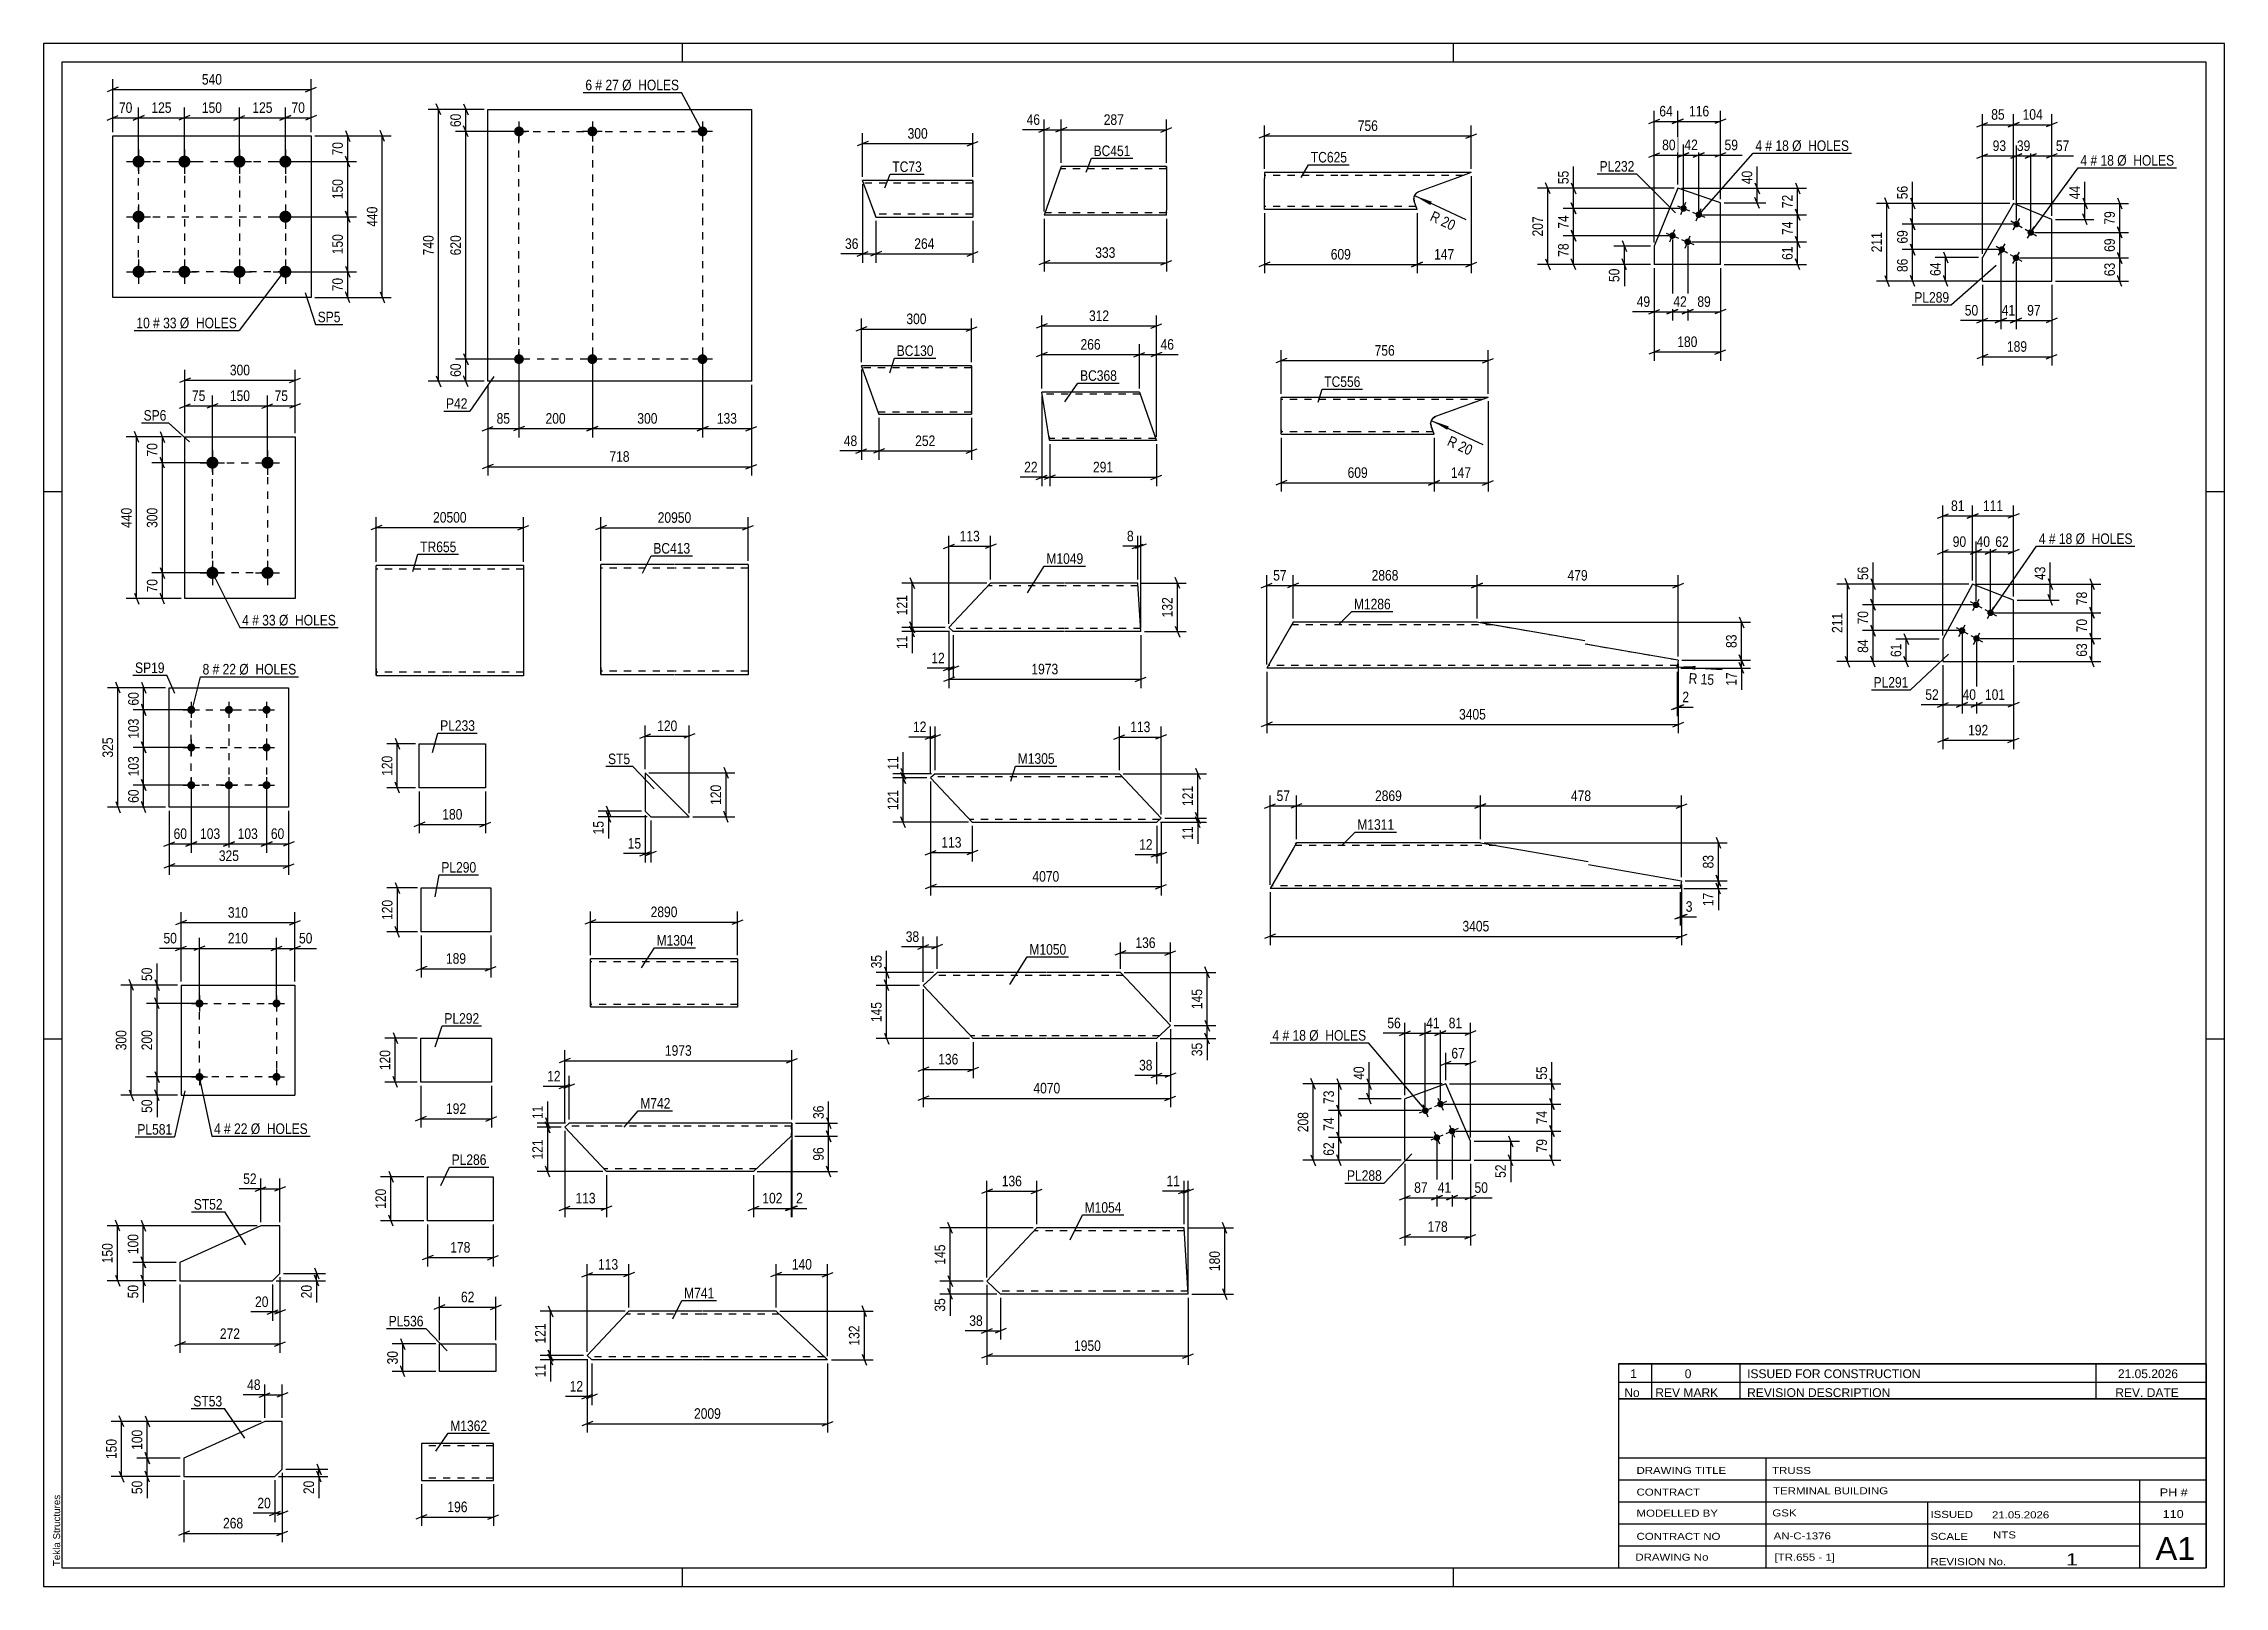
# Model space of a CAD drawing. Header units: millimetres. Extents: x 0 to 594, y 0 to 420.
import ezdxf

# ---------------------------------------------------------------- set-up
doc = ezdxf.new("R2010")
doc.units = ezdxf.units.MM
doc.linetypes.add('DXK_LINE_DOT2', pattern=[3.9198, 1.9599, -1.9599])
doc.styles.add('Arial', font='ARIAL.TTF', dxfattribs={"height": 0.2})
doc.styles.add('Arial Narrow', font='ARIALN.TTF', dxfattribs={"height": 0.2})

# ---------------------------------------------------------------- blocks, each defined once
blk = doc.blocks.new('Unknown-122574334-1163')
at = {"color": 5, "linetype": 'Continuous'}
for p, q in [((594, 420), (0, 420)), ((0, 420), (0, 0)), ((174, 415), (174, 420)), ((384, 415), (384, 420)), ((594, 0), (594, 420)), ((589, 415), (5, 415)), ((5, 415), (5, 5)), ((589, 5), (589, 415)), ((5, 298), (0, 298)), ((594, 298), (589, 298)), ((5, 149), (0, 149)), ((594, 149), (589, 149)), ((0, 0), (594, 0)), ((5, 5), (589, 5)), ((174, 0), (174, 5)), ((384, 0), (384, 5))]:
    blk.add_line(p, q, dxfattribs=at)
at = {"color": 174, "linetype": 'Continuous', "style": 'Arial'}
blk.add_text('Tekla Structures', height=1.9102, rotation=90, dxfattribs=at).set_placement((4.5, 5.5))
blk = doc.blocks.new('Part-122574334-20308 - 20307')
at = {"color": 2, "linetype": 'Continuous'}
for p, q in [((298.47, 325.14), (271.87, 325.14)), ((273.83, 313.14), (271.87, 325.14)), ((298.47, 325.14), (302.69, 313.14)), ((274.02, 312.03), (273.83, 313.14)), ((274.03, 311.94), (274.02, 312.03)), ((303.11, 311.94), (274.03, 311.94)), ((302.69, 313.14), (303.11, 311.94))]:
    blk.add_line(p, q, dxfattribs=at)
at = {"color": 7, "linetype": 'DXK_LINE_DOT2'}
for p, q in [((298.68, 324.54), (271.96, 324.54)), ((273.83, 313.14), (273.97, 312.29)), ((302.9, 312.54), (273.93, 312.54))]:
    blk.add_line(p, q, dxfattribs=at)
blk = doc.blocks.new('Part-122574334-15799 - 15798')
at = {"color": 2, "linetype": 'Continuous'}
for p, q in [((168.94, 170.85), (148.94, 170.85)), ((148.94, 159.25), (148.94, 170.85)), ((189.04, 170.85), (169.04, 170.85)), ((189.04, 170.85), (189.04, 157.65)), ((148.94, 159.25), (148.94, 157.65)), ((168.94, 157.65), (148.94, 157.65)), ((189.04, 157.65), (169.04, 157.65))]:
    blk.add_line(p, q, dxfattribs=at)
at = {"color": 7, "linetype": 'DXK_LINE_DOT2'}
for p, q in [((168.94, 170.05), (148.94, 170.05)), ((189.04, 170.05), (169.04, 170.05)), ((148.94, 157.77), (148.94, 159.25)), ((148.94, 158.45), (148.94, 158.51)), ((168.94, 158.45), (148.94, 158.45)), ((189.04, 158.45), (169.04, 158.45)), ((189.04, 158.45), (189.04, 158.51))]:
    blk.add_line(p, q, dxfattribs=at)
blk = doc.blocks.new('Part-122574334-16111 - 16110')
at = {"color": 2, "linetype": 'Continuous'}
for p, q in [((536.59, 376.5), (528.07, 361.79)), ((546.98, 372.14), (536.59, 376.5)), ((546.98, 355.37), (546.98, 372.14)), ((528.07, 355.37), (528.07, 361.79)), ((528.07, 355.37), (546.98, 355.37))]:
    blk.add_line(p, q, dxfattribs=at)
blk = doc.blocks.new('Bolt-122574334-16112 - 16110')
at = {"linetype": 'Continuous'}
for points in [[(537.81, 371.63, -1), (536.91, 370.07, -1)], [(541.71, 369.38, -1), (540.81, 367.82, -1)], [(533.8, 364.71, -1), (532.9, 363.15, -1)], [(537.7, 362.45, -1), (536.8, 360.9, -1)]]:
    blk.add_hatch(color=1, dxfattribs=at).paths.add_polyline_path(points)
at = {"color": 1, "linetype": 'Continuous'}
for p, q in [((535.8, 371.75), (538.92, 369.95)), ((536.46, 369.3), (538.26, 372.41)), ((539.7, 369.5), (542.81, 367.7)), ((540.35, 367.04), (542.16, 370.16)), ((531.8, 364.83), (534.91, 363.03)), ((532.45, 362.37), (534.26, 365.49)), ((535.69, 362.58), (538.81, 360.77)), ((536.35, 360.12), (538.15, 363.23))]:
    blk.add_line(p, q, dxfattribs=at)
blk = doc.blocks.new('Part-122574334-15765 - 15732')
at = {"color": 2, "linetype": 'Continuous'}
for p, q in [((242.8, 221.22), (241.6, 220.09)), ((241.6, 220.09), (252.94, 208.02)), ((242.8, 221.22), (272.94, 221.22)), ((273.04, 221.22), (293.04, 221.22)), ((293.04, 221.22), (304.39, 209.15)), ((252.94, 208.02), (272.94, 208.02)), ((273.04, 208.02), (303.19, 208.02)), ((304.39, 209.15), (303.19, 208.02))]:
    blk.add_line(p, q, dxfattribs=at)
at = {"color": 7, "linetype": 'DXK_LINE_DOT2'}
for p, q in [((272.94, 220.42), (241.95, 220.42)), ((293.8, 220.42), (273.04, 220.42)), ((272.94, 208.82), (252.19, 208.82)), ((304.04, 208.82), (273.04, 208.82))]:
    blk.add_line(p, q, dxfattribs=at)
blk = doc.blocks.new('Part-122574334-15809 - 15808')
at = {"color": 2, "linetype": 'Continuous'}
for p, q in [((243.36, 167.12), (241.66, 165.52)), ((273.21, 167.12), (243.36, 167.12)), ((293.31, 167.12), (273.31, 167.12)), ((293.31, 167.12), (306.92, 152.65)), ((241.66, 165.52), (239.61, 163.59)), ((251.71, 150.72), (239.61, 163.59)), ((253.21, 149.12), (251.71, 150.72)), ((273.21, 149.12), (253.21, 149.12)), ((303.17, 149.12), (273.31, 149.12)), ((303.17, 149.12), (306.92, 152.65))]:
    blk.add_line(p, q, dxfattribs=at)
at = {"color": 7, "linetype": 'DXK_LINE_DOT2'}
for p, q in [((243.36, 167.12), (242.31, 166.13)), ((273.21, 166.32), (242.51, 166.32)), ((294.07, 166.32), (273.31, 166.32)), ((253.1, 149.24), (251.71, 150.72)), ((273.21, 149.92), (252.46, 149.92)), ((304.02, 149.92), (273.31, 149.92))]:
    blk.add_line(p, q, dxfattribs=at)
blk = doc.blocks.new('Part-122574334-16119 - 16118')
at = {"color": 2, "linetype": 'Continuous'}
for p, q in [((525.43, 272.85), (517.32, 257.9)), ((536.56, 268.53), (525.43, 272.85)), ((536.56, 251.76), (536.56, 268.53)), ((517.32, 257.9), (517.32, 251.76)), ((517.32, 251.76), (536.56, 251.76))]:
    blk.add_line(p, q, dxfattribs=at)
blk = doc.blocks.new('Bolt-122574334-16120 - 16118')
at = {"linetype": 'Continuous'}
for points in [[(526.79, 268.01, -1), (525.93, 266.43, -1)], [(530.74, 265.87, -1), (529.89, 264.28, -1)], [(522.97, 260.98, -1), (522.11, 259.4, -1)], [(526.93, 258.83, -1), (526.07, 257.25, -1)]]:
    blk.add_hatch(color=1, dxfattribs=at).paths.add_polyline_path(points)
at = {"color": 1, "linetype": 'Continuous'}
for p, q in [((524.78, 268.08), (527.94, 266.36)), ((525.5, 265.64), (527.22, 268.8)), ((521.69, 258.61), (523.4, 261.77)), ((528.73, 265.93), (531.9, 264.22)), ((529.46, 263.49), (531.17, 266.66)), ((520.96, 261.05), (524.13, 259.33)), ((524.92, 258.9), (528.08, 257.18)), ((525.64, 256.46), (527.36, 259.63))]:
    blk.add_line(p, q, dxfattribs=at)
blk = doc.blocks.new('Part-122574334-15772 - 15771')
at = {"color": 2, "linetype": 'Continuous'}
for p, q in [((246.58, 261.08), (257.93, 273.15)), ((277.93, 273.15), (257.93, 273.15)), ((298.03, 273.15), (278.03, 273.15)), ((298.84, 259.95), (298.03, 273.15)), ((247.78, 259.95), (246.58, 261.08)), ((277.93, 259.95), (247.78, 259.95)), ((298.84, 259.95), (278.03, 259.95))]:
    blk.add_line(p, q, dxfattribs=at)
at = {"color": 7, "linetype": 'DXK_LINE_DOT2'}
for p, q in [((277.93, 272.35), (257.18, 272.35)), ((298.08, 272.35), (278.03, 272.35)), ((277.93, 260.75), (246.93, 260.75)), ((298.79, 260.75), (278.03, 260.75)), ((298.79, 260.75), (298.79, 260.81))]:
    blk.add_line(p, q, dxfattribs=at)
blk = doc.blocks.new('Part-122574334-15816 - 15815')
at = {"color": 2, "linetype": 'Continuous'}
for p, q in [((256.92, 83.1), (270.53, 97.57)), ((290.53, 97.57), (270.53, 97.57)), ((310.63, 97.57), (290.63, 97.57)), ((311.73, 79.57), (310.63, 97.57)), ((260.68, 79.57), (256.92, 83.1)), ((290.53, 79.57), (260.68, 79.57)), ((311.73, 79.57), (290.63, 79.57))]:
    blk.add_line(p, q, dxfattribs=at)
at = {"color": 7, "linetype": 'DXK_LINE_DOT2'}
for p, q in [((290.53, 96.77), (269.78, 96.77)), ((310.68, 96.77), (290.63, 96.77)), ((290.53, 80.37), (259.83, 80.37)), ((311.68, 80.37), (290.63, 80.37)), ((311.68, 80.37), (311.68, 80.43))]:
    blk.add_line(p, q, dxfattribs=at)
blk = doc.blocks.new('Part-122574334-16128 - 16127')
at = {"color": 2, "linetype": 'Continuous'}
for p, q in [((381.93, 136.8), (370.79, 132.76)), ((388.62, 121.17), (381.93, 136.8)), ((370.79, 115.99), (370.79, 132.76)), ((388.62, 115.99), (388.62, 121.17)), ((370.79, 115.99), (388.62, 115.99))]:
    blk.add_line(p, q, dxfattribs=at)
blk = doc.blocks.new('Bolt-122574334-16129 - 16127')
at = {"linetype": 'Continuous'}
for points in [[(380.84, 130.46, -1), (380.13, 132.11, -1)], [(376.7, 128.68, -1), (375.99, 130.34, -1)], [(383.99, 123.1, -1), (383.28, 124.76, -1)], [(379.85, 121.33, -1), (379.14, 122.98, -1)]]:
    blk.add_hatch(color=1, dxfattribs=at).paths.add_polyline_path(points)
at = {"color": 1, "linetype": 'Continuous'}
for p, q in [((375.64, 131.16), (377.05, 127.86)), ((382.14, 131.99), (378.83, 130.57)), ((379.77, 132.94), (381.19, 129.63)), ((378, 130.22), (374.69, 128.8)), ((382.92, 125.58), (384.34, 122.28)), ((381.15, 122.87), (377.84, 121.45)), ((378.79, 123.81), (380.21, 120.5)), ((385.29, 124.64), (381.98, 123.22))]:
    blk.add_line(p, q, dxfattribs=at)
blk = doc.blocks.new('Part-122574334-15783 - 15782')
at = {"color": 2, "linetype": 'Continuous'}
for p, q in [((148.07, 62.82), (159.42, 74.89)), ((179.42, 74.89), (159.42, 74.89)), ((199.52, 74.89), (179.52, 74.89)), ((213.56, 61.69), (199.52, 74.89)), ((149.28, 61.69), (148.07, 62.82)), ((179.42, 61.69), (149.28, 61.69)), ((213.56, 61.69), (179.52, 61.69))]:
    blk.add_line(p, q, dxfattribs=at)
at = {"color": 7, "linetype": 'DXK_LINE_DOT2'}
for p, q in [((179.42, 74.09), (158.67, 74.09)), ((200.37, 74.09), (179.52, 74.09)), ((179.42, 62.49), (148.43, 62.49)), ((212.71, 62.49), (179.52, 62.49)), ((212.46, 62.72), (212.51, 62.67)), ((212.64, 62.55), (212.71, 62.49))]:
    blk.add_line(p, q, dxfattribs=at)
blk = doc.blocks.new('Part-122574334-20293 - 20292')
at = {"color": 2, "linetype": 'Continuous'}
for p, q in [((226.13, 374.37), (223.07, 382.77)), ((253.07, 382.77), (223.07, 382.77)), ((253.07, 382.77), (253.07, 372.77)), ((226.13, 374.37), (226.71, 372.77)), ((226.71, 372.77), (253.07, 372.77))]:
    blk.add_line(p, q, dxfattribs=at)
at = {"color": 7, "linetype": 'DXK_LINE_DOT2'}
for p, q in [((253.07, 381.97), (223.36, 381.97)), ((253.07, 382.3), (253.07, 382.77)), ((226.67, 372.89), (226.13, 374.37)), ((253.07, 373.57), (226.42, 373.57))]:
    blk.add_line(p, q, dxfattribs=at)
blk = doc.blocks.new('Part-122574334-20277 - 20272')
at = {"color": 2, "linetype": 'Continuous'}
for p, q in [((227.51, 319.19), (222.74, 332.3)), ((252.74, 332.3), (222.74, 332.3)), ((252.74, 332.3), (252.74, 332.21)), ((252.74, 332.21), (252.74, 319.1)), ((227.54, 319.1), (227.51, 319.19)), ((227.54, 319.1), (252.74, 319.1))]:
    blk.add_line(p, q, dxfattribs=at)
at = {"color": 7, "linetype": 'DXK_LINE_DOT2'}
for p, q in [((252.74, 331.7), (222.96, 331.7)), ((252.74, 331.95), (252.74, 332.3)), ((252.74, 319.7), (227.33, 319.7))]:
    blk.add_line(p, q, dxfattribs=at)
blk = doc.blocks.new('Part-122574334-15790 - 15789')
at = {"color": 2, "linetype": 'Continuous'}
for p, q in [((143.14, 126.11), (141.94, 124.98)), ((153.29, 112.91), (141.94, 124.98)), ((173.29, 126.11), (143.14, 126.11)), ((203.83, 126.11), (173.39, 126.11)), ((203.83, 126.11), (203.61, 122.53)), ((203.61, 122.53), (193.39, 112.91)), ((173.29, 112.91), (153.29, 112.91)), ((193.39, 112.91), (173.39, 112.91))]:
    blk.add_line(p, q, dxfattribs=at)
at = {"color": 7, "linetype": 'DXK_LINE_DOT2'}
for p, q in [((173.29, 125.31), (142.29, 125.31)), ((203.78, 125.31), (173.39, 125.31)), ((203.73, 124.51), (203.83, 126.11)), ((173.29, 113.71), (152.53, 113.71)), ((194.24, 113.71), (173.39, 113.71))]:
    blk.add_line(p, q, dxfattribs=at)
blk = doc.blocks.new('Part-122574334-21198 - 21197')
at = {"color": 2, "linetype": 'Continuous'}
for p, q in [((332.53, 384.88), (332.53, 383.28)), ((352.53, 384.88), (332.53, 384.88)), ((332.53, 375.87), (332.53, 383.28)), ((388.85, 384.88), (352.63, 384.88)), ((384.45, 383.28), (374.51, 379.66)), ((388.85, 384.88), (384.45, 383.28)), ((332.53, 374.88), (332.53, 375.87)), ((352.53, 374.88), (332.53, 374.88)), ((374.12, 374.88), (352.63, 374.88)), ((373.32, 377.1), (373.2, 377.87)), ((374.12, 374.88), (373.32, 377.1)), ((373.85, 379.26), (374.51, 379.66))]:
    blk.add_line(p, q, dxfattribs=at)
at = {"color": 7, "linetype": 'DXK_LINE_DOT2'}
for p, q in [((332.53, 384.88), (332.53, 384.41)), ((352.53, 384.08), (332.53, 384.08)), ((386.65, 384.08), (352.63, 384.08)), ((352.53, 375.68), (332.53, 375.68)), ((373.83, 375.68), (352.63, 375.68)), ((373.2, 377.87), (373.32, 377.1)), ((373.2, 377.87), (373.32, 377.1)), ((373.32, 377.1), (373.2, 377.87)), ((374.51, 379.66), (373.85, 379.26)), ((374.51, 379.66), (373.85, 379.26)), ((373.85, 379.26), (374.51, 379.66))]:
    blk.add_line(p, q, dxfattribs=at)
at = {"color": 2, "linetype": 'Continuous'}
blk.add_arc((375.2, 377.78), 2, 132.5, 177.5, dxfattribs=at)
at = {"color": 7, "linetype": 'DXK_LINE_DOT2'}
blk.add_arc((375.2, 377.78), 2, 132.5, 177.5, dxfattribs=at)
blk.add_arc((375.2, 377.78), 2, 132.5, 177.5, dxfattribs=at)
blk.add_arc((375.2, 377.78), 2, 132.5, 177.5, dxfattribs=at)
blk = doc.blocks.new('Part-122574334-15853 - 15852')
at = {"color": 2, "linetype": 'Continuous'}
for p, q in [((34.22, 212.13), (34.22, 244.63)), ((34.22, 244.63), (66.72, 244.63)), ((66.72, 244.63), (66.72, 212.13)), ((66.72, 212.13), (34.22, 212.13))]:
    blk.add_line(p, q, dxfattribs=at)
blk = doc.blocks.new('Bolt-122574334-15854 - 15852')
at = {"linetype": 'Continuous'}
for points in [[(40.22, 239.73, -1), (40.22, 237.53, -1)], [(50.47, 239.73, -1), (50.47, 237.53, -1)], [(60.72, 239.73, -1), (60.72, 237.53, -1)], [(40.22, 229.48, -1), (40.22, 227.28, -1)], [(60.72, 229.48, -1), (60.72, 227.28, -1)], [(40.22, 219.23, -1), (40.22, 217.03, -1)], [(50.47, 219.23, -1), (50.47, 217.03, -1)], [(60.72, 219.23, -1), (60.72, 217.03, -1)]]:
    blk.add_hatch(color=1, dxfattribs=at).paths.add_polyline_path(points)
at = {"color": 1, "linetype": 'Continuous'}
for p, q in [((38.02, 238.63), (42.42, 238.63)), ((40.22, 240.83), (40.22, 236.43)), ((48.27, 238.63), (52.67, 238.63)), ((50.47, 240.83), (50.47, 236.43)), ((58.52, 238.63), (62.92, 238.63)), ((60.72, 240.83), (60.72, 236.43)), ((38.02, 228.38), (42.42, 228.38)), ((40.22, 230.58), (40.22, 226.18)), ((58.52, 228.38), (62.92, 228.38)), ((60.72, 230.58), (60.72, 226.18)), ((40.22, 220.33), (40.22, 215.93)), ((50.47, 220.33), (50.47, 215.93)), ((60.72, 220.33), (60.72, 215.93)), ((38.02, 218.13), (42.42, 218.13)), ((48.27, 218.13), (52.67, 218.13)), ((58.52, 218.13), (62.92, 218.13))]:
    blk.add_line(p, q, dxfattribs=at)
blk = doc.blocks.new('Part-122574334-21209 - 21208')
at = {"color": 2, "linetype": 'Continuous'}
for p, q in [((357.13, 323.7), (337.13, 323.7)), ((337.13, 314.9), (337.13, 323.7)), ((393.44, 323.7), (357.23, 323.7)), ((393.19, 323.61), (379.1, 318.48)), ((393.44, 323.7), (393.19, 323.61)), ((337.13, 313.8), (337.13, 314.9)), ((377.91, 315.91), (377.79, 316.68)), ((378.72, 313.7), (377.91, 315.91)), ((378.44, 318.07), (379.1, 318.48)), ((337.13, 313.7), (337.13, 313.8)), ((337.13, 313.7), (357.13, 313.7)), ((357.23, 313.7), (378.72, 313.7))]:
    blk.add_line(p, q, dxfattribs=at)
at = {"color": 7, "linetype": 'DXK_LINE_DOT2'}
for p, q in [((357.13, 323.1), (337.13, 323.1)), ((391.79, 323.1), (357.23, 323.1)), ((393.44, 323.7), (379.1, 318.48)), ((337.13, 314.9), (337.13, 314.06)), ((377.79, 316.68), (377.91, 315.91)), ((377.79, 316.68), (377.91, 315.91)), ((377.91, 315.91), (377.79, 316.68)), ((378.72, 313.7), (377.91, 315.91)), ((379.1, 318.48), (378.44, 318.07)), ((379.1, 318.48), (378.44, 318.07)), ((378.44, 318.07), (379.1, 318.48)), ((357.13, 314.3), (337.13, 314.3)), ((378.5, 314.3), (357.23, 314.3))]:
    blk.add_line(p, q, dxfattribs=at)
at = {"color": 2, "linetype": 'Continuous'}
blk.add_arc((379.79, 316.6), 2, 132.54202, 177.54202, dxfattribs=at)
at = {"color": 7, "linetype": 'DXK_LINE_DOT2'}
blk.add_arc((379.79, 316.6), 2, 132.54202, 177.54202, dxfattribs=at)
blk.add_arc((379.79, 316.6), 2, 132.54202, 177.54202, dxfattribs=at)
blk.add_arc((379.79, 316.6), 2, 132.54202, 177.54202, dxfattribs=at)
blk = doc.blocks.new('Part-122574334-21217 - 21216')
at = {"color": 2, "linetype": 'Continuous'}
for p, q in [((340.33, 262.48), (333.16, 249.98)), ((340.33, 262.48), (340.33, 262.48)), ((365.33, 262.48), (340.33, 262.48)), ((390.43, 262.48), (365.43, 262.48)), ((395.78, 261.55), (390.43, 262.48)), ((419.77, 257.41), (395.78, 261.55)), ((445.24, 252.13), (419.87, 256.51)), ((333.16, 249.98), (333.16, 249.98)), ((365.33, 249.98), (333.16, 249.98)), ((419.77, 249.98), (365.43, 249.98)), ((444.95, 249.98), (419.87, 249.98)), ((444.94, 250.42), (445.03, 250.91)), ((444.95, 250.09), (444.94, 250.42)), ((444.95, 250.09), (444.95, 249.98)), ((445.24, 252.13), (445.03, 250.91))]:
    blk.add_line(p, q, dxfattribs=at)
at = {"color": 7, "linetype": 'DXK_LINE_DOT2'}
for p, q in [((340.33, 262.48), (333.16, 249.98)), ((365.33, 261.73), (339.9, 261.73)), ((394.77, 261.73), (365.43, 261.73)), ((419.77, 257.41), (390.43, 262.48)), ((399.1, 260.98), (395.78, 261.55)), ((399.1, 260.98), (399.1, 260.98)), ((445.24, 252.13), (419.87, 256.51)), ((365.33, 250.73), (333.59, 250.73)), ((419.77, 250.73), (365.43, 250.73)), ((445, 250.73), (419.87, 250.73)), ((444.95, 249.98), (444.95, 250.09)), ((445.01, 250.79), (445, 250.73)), ((445, 250.73), (445.01, 250.79)), ((445.03, 250.91), (445.01, 250.79)), ((445.01, 250.79), (445.03, 250.91)), ((445.24, 252.13), (445.24, 252.13))]:
    blk.add_line(p, q, dxfattribs=at)
blk = doc.blocks.new('Part-122574334-15883 - 15882')
at = {"color": 2, "linetype": 'Continuous'}
for p, q in [((171.79, 278.2), (151.79, 278.2)), ((151.79, 250.2), (151.79, 278.2)), ((191.89, 278.2), (171.89, 278.2)), ((191.89, 278.2), (191.89, 248.2)), ((151.79, 250.2), (151.79, 248.2)), ((171.79, 248.2), (151.79, 248.2)), ((191.89, 248.2), (171.89, 248.2))]:
    blk.add_line(p, q, dxfattribs=at)
at = {"color": 7, "linetype": 'DXK_LINE_DOT2'}
for p, q in [((171.79, 277.2), (151.79, 277.2)), ((191.89, 277.2), (171.89, 277.2)), ((151.79, 248.35), (151.79, 250.2)), ((151.79, 249.2), (151.79, 249.27)), ((171.79, 249.2), (151.79, 249.2)), ((191.89, 249.2), (171.89, 249.2)), ((191.89, 249.2), (191.89, 249.27))]:
    blk.add_line(p, q, dxfattribs=at)
blk = doc.blocks.new('Part-122574334-15892 - 15891')
at = {"color": 2, "linetype": 'Continuous'}
for p, q in [((38.48, 268.91), (38.48, 312.91)), ((38.48, 312.91), (68.48, 312.91)), ((68.48, 312.91), (68.48, 268.91)), ((68.48, 268.91), (38.48, 268.91))]:
    blk.add_line(p, q, dxfattribs=at)
blk = doc.blocks.new('Bolt-122574334-15893 - 15891')
at = {"linetype": 'Continuous'}
for points in [[(45.98, 307.56, -1), (45.98, 304.26, -1)], [(60.98, 307.56, -1), (60.98, 304.26, -1)], [(45.98, 277.56, -1), (45.98, 274.26, -1)], [(60.98, 277.56, -1), (60.98, 274.26, -1)]]:
    blk.add_hatch(color=1, dxfattribs=at).paths.add_polyline_path(points)
at = {"color": 1, "linetype": 'Continuous'}
for p, q in [((45.98, 309.21), (45.98, 302.61)), ((60.98, 309.21), (60.98, 302.61)), ((42.68, 305.91), (49.28, 305.91)), ((57.68, 305.91), (64.28, 305.91)), ((45.98, 279.21), (45.98, 272.61)), ((60.98, 279.21), (60.98, 272.61)), ((42.68, 275.91), (49.28, 275.91)), ((57.68, 275.91), (64.28, 275.91))]:
    blk.add_line(p, q, dxfattribs=at)
blk = doc.blocks.new('Part-122574334-15901 - 15900')
at = {"color": 2, "linetype": 'Continuous'}
for p, q in [((18.85, 350.89), (18.85, 394.89)), ((18.85, 394.89), (72.85, 394.89)), ((72.85, 394.89), (72.85, 350.89)), ((72.85, 350.89), (18.85, 350.89))]:
    blk.add_line(p, q, dxfattribs=at)
blk = doc.blocks.new('Bolt-122574334-15902 - 15900')
at = {"linetype": 'Continuous'}
for points in [[(25.85, 389.54, -1), (25.85, 386.24, -1)], [(38.35, 389.54, -1), (38.35, 386.24, -1)], [(53.35, 389.54, -1), (53.35, 386.24, -1)], [(65.85, 389.54, -1), (65.85, 386.24, -1)], [(25.85, 374.54, -1), (25.85, 371.24, -1)], [(65.85, 374.54, -1), (65.85, 371.24, -1)], [(25.85, 359.54, -1), (25.85, 356.24, -1)], [(38.35, 359.54, -1), (38.35, 356.24, -1)], [(53.35, 359.54, -1), (53.35, 356.24, -1)], [(65.85, 359.54, -1), (65.85, 356.24, -1)]]:
    blk.add_hatch(color=1, dxfattribs=at).paths.add_polyline_path(points)
at = {"color": 1, "linetype": 'Continuous'}
for p, q in [((22.55, 387.89), (29.15, 387.89)), ((25.85, 391.19), (25.85, 384.59)), ((35.05, 387.89), (41.65, 387.89)), ((38.35, 391.19), (38.35, 384.59)), ((50.05, 387.89), (56.65, 387.89)), ((53.35, 391.19), (53.35, 384.59)), ((62.55, 387.89), (69.15, 387.89)), ((65.85, 391.19), (65.85, 384.59)), ((25.85, 376.19), (25.85, 369.59)), ((65.85, 376.19), (65.85, 369.59)), ((22.55, 372.89), (29.15, 372.89)), ((62.55, 372.89), (69.15, 372.89)), ((22.55, 357.89), (29.15, 357.89)), ((25.85, 361.19), (25.85, 354.59)), ((35.05, 357.89), (41.65, 357.89)), ((38.35, 361.19), (38.35, 354.59)), ((50.05, 357.89), (56.65, 357.89)), ((53.35, 361.19), (53.35, 354.59)), ((62.55, 357.89), (69.15, 357.89)), ((65.85, 361.19), (65.85, 354.59))]:
    blk.add_line(p, q, dxfattribs=at)
blk = doc.blocks.new('Part-122574334-15910 - 15909')
at = {"color": 2, "linetype": 'Continuous'}
for p, q in [((163.87, 221.5), (163.87, 211)), ((163.87, 221.5), (175.87, 209.5)), ((163.87, 211), (165.37, 209.5)), ((165.37, 209.5), (175.87, 209.5))]:
    blk.add_line(p, q, dxfattribs=at)
blk = doc.blocks.new('Part-122574334-15948 - 15947')
at = {"color": 2, "linetype": 'Continuous'}
for p, q in [((120.97, 328.1), (120.97, 402.1)), ((120.97, 402.1), (192.77, 402.1)), ((192.77, 402.1), (192.77, 328.1)), ((192.77, 328.1), (120.97, 328.1))]:
    blk.add_line(p, q, dxfattribs=at)
blk = doc.blocks.new('Bolt-122574334-15949 - 15947')
at = {"linetype": 'Continuous'}
for points in [[(129.47, 394.75, -1), (129.47, 397.45, -1)], [(149.47, 394.75, -1), (149.47, 397.45, -1)], [(179.47, 394.75, -1), (179.47, 397.45, -1)]]:
    blk.add_hatch(color=1, dxfattribs=at).paths.add_polyline_path(points)
at = {"color": 1, "linetype": 'Continuous'}
for p, q in [((129.47, 398.8), (129.47, 393.4)), ((149.47, 398.8), (149.47, 393.4)), ((179.47, 398.8), (179.47, 393.4)), ((132.17, 396.1), (126.77, 396.1)), ((152.17, 396.1), (146.77, 396.1)), ((182.17, 396.1), (176.77, 396.1))]:
    blk.add_line(p, q, dxfattribs=at)
blk = doc.blocks.new('Bolt-122574334-15950 - 15947')
at = {"linetype": 'Continuous'}
for points in [[(129.47, 332.75, -1), (129.47, 335.45, -1)], [(149.47, 332.75, -1), (149.47, 335.45, -1)], [(179.47, 332.75, -1), (179.47, 335.45, -1)]]:
    blk.add_hatch(color=1, dxfattribs=at).paths.add_polyline_path(points)
at = {"color": 1, "linetype": 'Continuous'}
for p, q in [((132.17, 334.1), (126.77, 334.1)), ((129.47, 336.8), (129.47, 331.4)), ((152.17, 334.1), (146.77, 334.1)), ((149.47, 336.8), (149.47, 331.4)), ((182.17, 334.1), (176.77, 334.1)), ((179.47, 336.8), (179.47, 331.4))]:
    blk.add_line(p, q, dxfattribs=at)
blk = doc.blocks.new('Part-122574334-15957 - 15956')
at = {"color": 2, "linetype": 'Continuous'}
for p, q in [((59.14, 98.19), (37.14, 88.19)), ((64.37, 98.19), (59.14, 98.19)), ((64.37, 85.19), (64.37, 98.19)), ((37.14, 88.19), (37.14, 83.19)), ((37.14, 83.19), (62.37, 83.19)), ((62.37, 83.19), (64.37, 85.19))]:
    blk.add_line(p, q, dxfattribs=at)
blk = doc.blocks.new('Part-122574334-15966 - 15965')
at = {"color": 2, "linetype": 'Continuous'}
for p, q in [((60.22, 44.9), (38.22, 34.9)), ((65, 44.9), (60.22, 44.9)), ((65, 31.9), (65, 44.9)), ((38.22, 34.9), (38.22, 29.9)), ((38.22, 29.9), (63, 29.9)), ((63, 29.9), (65, 31.9))]:
    blk.add_line(p, q, dxfattribs=at)
blk = doc.blocks.new('Part-122574334-15976 - 15975')
at = {"color": 2, "linetype": 'Continuous'}
for p, q in [((102.33, 217.41), (102.33, 229.41)), ((102.33, 229.41), (120.34, 229.41)), ((120.34, 229.41), (120.34, 217.41)), ((120.34, 217.41), (102.33, 217.41))]:
    blk.add_line(p, q, dxfattribs=at)
blk = doc.blocks.new('Part-122574334-15984 - 15983')
at = {"color": 2, "linetype": 'Continuous'}
for p, q in [((102.88, 178.16), (102.88, 190.16)), ((102.88, 190.16), (121.79, 190.16)), ((121.79, 190.16), (121.79, 178.16)), ((121.79, 178.16), (102.88, 178.16))]:
    blk.add_line(p, q, dxfattribs=at)
blk = doc.blocks.new('Part-122574334-15992 - 15991')
at = {"color": 2, "linetype": 'Continuous'}
for p, q in [((102.74, 137.28), (102.74, 149.28)), ((102.74, 149.28), (121.97, 149.28)), ((121.97, 149.28), (121.97, 137.28)), ((121.97, 137.28), (102.74, 137.28))]:
    blk.add_line(p, q, dxfattribs=at)
blk = doc.blocks.new('Part-122574334-16002 - 16001')
at = {"color": 2, "linetype": 'Continuous'}
for p, q in [((104.6, 99.52), (104.6, 111.52)), ((104.6, 111.52), (122.43, 111.52)), ((122.43, 111.52), (122.43, 99.52)), ((122.43, 99.52), (104.6, 99.52))]:
    blk.add_line(p, q, dxfattribs=at)
blk = doc.blocks.new('Part-122574334-16016 - 16015')
at = {"color": 2, "linetype": 'Continuous'}
for p, q in [((107.81, 58.51), (107.81, 66.01)), ((107.81, 66.01), (123.2, 66.01)), ((123.2, 66.01), (123.2, 58.51)), ((123.2, 58.51), (107.81, 58.51))]:
    blk.add_line(p, q, dxfattribs=at)
blk = doc.blocks.new('Part-122574334-21226 - 21225')
at = {"color": 2, "linetype": 'Continuous'}
for p, q in [((341.26, 202.46), (340.4, 200.96)), ((366.26, 202.46), (341.26, 202.46)), ((391.36, 202.46), (366.36, 202.46)), ((391.36, 202.46), (420.69, 197.38)), ((340.4, 200.96), (334.08, 189.96)), ((420.79, 196.51), (446.17, 192.12)), ((446.17, 192.12), (445.79, 189.96)), ((366.26, 189.96), (334.08, 189.96)), ((420.69, 189.96), (366.36, 189.96)), ((445.79, 189.96), (420.79, 189.96))]:
    blk.add_line(p, q, dxfattribs=at)
at = {"color": 7, "linetype": 'DXK_LINE_DOT2'}
for p, q in [((341.01, 202.02), (341.26, 202.46)), ((366.26, 201.71), (340.83, 201.71)), ((395.69, 201.71), (366.36, 201.71)), ((366.26, 190.71), (334.51, 190.71)), ((420.69, 190.71), (366.36, 190.71)), ((445.92, 190.71), (420.79, 190.71))]:
    blk.add_line(p, q, dxfattribs=at)
blk = doc.blocks.new('Part-122574334-16065 - 16064')
at = {"color": 2, "linetype": 'Continuous'}
for p, q in [((122.52, 38.86), (102.92, 38.86)), ((102.92, 38.86), (102.92, 28.95)), ((122.52, 28.86), (122.52, 38.86)), ((102.92, 28.95), (102.92, 28.86)), ((102.92, 28.86), (122.52, 28.86))]:
    blk.add_line(p, q, dxfattribs=at)
at = {"color": 7, "linetype": 'DXK_LINE_DOT2'}
for p, q in [((122.52, 38.26), (102.92, 38.26)), ((102.92, 29.46), (102.92, 29.5)), ((122.52, 29.46), (102.92, 29.46)), ((122.52, 29.46), (122.52, 29.5))]:
    blk.add_line(p, q, dxfattribs=at)
blk = doc.blocks.new('Part-122574334-16072 - 16071')
at = {"color": 2, "linetype": 'Continuous'}
for p, q in [((37.44, 163.69), (37.44, 133.69)), ((37.44, 163.69), (68.44, 163.69)), ((68.44, 163.69), (68.44, 133.69)), ((37.44, 133.69), (68.44, 133.69))]:
    blk.add_line(p, q, dxfattribs=at)
blk = doc.blocks.new('Bolt-122574334-16073 - 16071')
at = {"linetype": 'Continuous'}
for points in [[(43.54, 138.69, -1), (41.34, 138.69, -1)], [(64.54, 138.69, -1), (62.34, 138.69, -1)]]:
    blk.add_hatch(color=1, dxfattribs=at).paths.add_polyline_path(points)
at = {"color": 1, "linetype": 'Continuous'}
for p, q in [((40.24, 138.69), (44.64, 138.69)), ((42.44, 140.89), (42.44, 136.49)), ((61.24, 138.69), (65.64, 138.69)), ((63.44, 140.89), (63.44, 136.49))]:
    blk.add_line(p, q, dxfattribs=at)
blk = doc.blocks.new('Bolt-122574334-16074 - 16071')
at = {"linetype": 'Continuous'}
for points in [[(43.54, 158.69, -1), (41.34, 158.69, -1)], [(64.54, 158.69, -1), (62.34, 158.69, -1)]]:
    blk.add_hatch(color=1, dxfattribs=at).paths.add_polyline_path(points)
at = {"color": 1, "linetype": 'Continuous'}
for p, q in [((42.44, 160.89), (42.44, 156.49)), ((63.44, 160.89), (63.44, 156.49)), ((40.24, 158.69), (44.64, 158.69)), ((61.24, 158.69), (65.64, 158.69))]:
    blk.add_line(p, q, dxfattribs=at)
blk = doc.blocks.new('Part-122574334-16087 - 16086')
at = {"color": 2, "linetype": 'Continuous'}
for p, q in [((110.6, 277.9), (90.6, 277.9)), ((90.6, 249.9), (90.6, 277.9)), ((130.7, 277.9), (110.7, 277.9)), ((130.7, 277.9), (130.7, 247.9)), ((90.6, 249.9), (90.6, 247.9)), ((110.6, 247.9), (90.6, 247.9)), ((130.7, 247.9), (110.7, 247.9))]:
    blk.add_line(p, q, dxfattribs=at)
at = {"color": 7, "linetype": 'DXK_LINE_DOT2'}
for p, q in [((110.6, 276.9), (90.6, 276.9)), ((130.7, 276.9), (110.7, 276.9)), ((90.6, 248.05), (90.6, 249.9)), ((90.6, 248.9), (90.6, 248.97)), ((110.6, 248.9), (90.6, 248.9)), ((130.7, 248.9), (110.7, 248.9)), ((130.7, 248.9), (130.7, 248.97))]:
    blk.add_line(p, q, dxfattribs=at)
blk = doc.blocks.new('Part-122574334-16103 - 16102')
at = {"color": 2, "linetype": 'Continuous'}
for p, q in [((445.12, 380.62), (438.72, 364.87)), ((456.73, 376.65), (445.12, 380.62)), ((456.73, 359.88), (456.73, 376.65)), ((438.72, 364.87), (438.72, 359.88)), ((456.73, 359.88), (438.72, 359.88))]:
    blk.add_line(p, q, dxfattribs=at)
blk = doc.blocks.new('Bolt-122574334-16104 - 16102')
at = {"linetype": 'Continuous'}
for points in [[(447.01, 375.96, -1), (446.33, 374.3, -1)], [(451.18, 374.27, -1), (450.5, 372.6, -1)], [(443.99, 368.55, -1), (443.31, 366.89, -1)], [(448.16, 366.86, -1), (447.48, 365.19, -1)]]:
    blk.add_hatch(color=1, dxfattribs=at).paths.add_polyline_path(points)
at = {"color": 1, "linetype": 'Continuous'}
for p, q in [((445, 375.81), (448.34, 374.45)), ((445.99, 373.46), (447.35, 376.8)), ((450.16, 371.77), (451.51, 375.1)), ((441.99, 368.4), (445.32, 367.04)), ((442.97, 366.05), (444.33, 369.39)), ((449.17, 374.11), (452.5, 372.75)), ((446.15, 366.7), (449.49, 365.34)), ((447.14, 364.36), (448.5, 367.69))]:
    blk.add_line(p, q, dxfattribs=at)
blk = doc.blocks.new('Part-122574334-20301 - 20300')
at = {"color": 2, "linetype": 'Continuous'}
for p, q in [((277.16, 386.54), (272.54, 373.34)), ((305.85, 386.54), (277.16, 386.54)), ((305.85, 386.54), (305.85, 386.45)), ((305.85, 386.45), (305.85, 386.19)), ((305.85, 386.19), (305.85, 385.34)), ((305.85, 385.34), (305.85, 374.54)), ((305.85, 373.34), (305.85, 374.54)), ((305.85, 373.34), (272.54, 373.34))]:
    blk.add_line(p, q, dxfattribs=at)
at = {"color": 7, "linetype": 'DXK_LINE_DOT2'}
for p, q in [((305.85, 386.19), (305.85, 386.54)), ((305.85, 385.94), (276.95, 385.94)), ((305.85, 385.8), (305.85, 385.34)), ((305.85, 373.94), (305.85, 374.54)), ((305.85, 373.94), (272.75, 373.94)), ((305.85, 373.99), (305.85, 373.94)), ((305.85, 373.34), (305.85, 373.44))]:
    blk.add_line(p, q, dxfattribs=at)
blk = doc.blocks.new('Rectangle-122574334-19774 - 15852')
at = {"color": 1, "linetype": 'DXK_LINE_DOT2'}
blk.add_lwpolyline([(40.22, 238.63), (60.72, 238.63), (60.72, 218.13), (40.22, 218.13), (40.22, 238.63)], close=True, dxfattribs=at)
blk = doc.blocks.new('Rectangle-122574334-19764 - 15891')
at = {"color": 1, "linetype": 'DXK_LINE_DOT2'}
blk.add_lwpolyline([(45.98, 305.91), (60.98, 305.91), (60.98, 275.91), (45.98, 275.91), (45.98, 305.91)], close=True, dxfattribs=at)
blk = doc.blocks.new('Rectangle-122574334-19731 - 15900')
at = {"color": 1, "linetype": 'DXK_LINE_DOT2'}
blk.add_lwpolyline([(25.85, 387.89), (65.85, 387.89), (65.85, 357.89), (25.85, 357.89), (25.85, 387.89)], close=True, dxfattribs=at)
blk = doc.blocks.new('Rectangle-122574334-20116 - 15947')
at = {"color": 1, "linetype": 'DXK_LINE_DOT2'}
blk.add_lwpolyline([(129.47, 396.1), (179.47, 396.1), (179.47, 334.1), (129.47, 334.1), (129.47, 396.1)], close=True, dxfattribs=at)
blk = doc.blocks.new('Rectangle-122574334-19931 - 16071')
at = {"color": 1, "linetype": 'DXK_LINE_DOT2'}
blk.add_lwpolyline([(42.44, 158.69), (63.44, 158.69), (63.44, 138.69), (42.44, 138.69), (42.44, 158.69)], close=True, dxfattribs=at)
blk = doc.blocks.new('Line-122574334-19784 - 15852')
at = {"color": 1, "linetype": 'DXK_LINE_DOT2'}
blk.add_line((50.47, 238.63), (50.47, 218.13), dxfattribs=at)
blk = doc.blocks.new('Line-122574334-19741 - 15900')
at = {"color": 1, "linetype": 'DXK_LINE_DOT2'}
blk.add_line((38.35, 387.89), (38.35, 357.89), dxfattribs=at)
blk = doc.blocks.new('Line-122574334-20135 - 15947')
at = {"color": 1, "linetype": 'DXK_LINE_DOT2'}
blk.add_line((149.47, 396.1), (149.47, 334.1), dxfattribs=at)
blk = doc.blocks.new('Line-122574334-19791 - 15852')
at = {"color": 1, "linetype": 'DXK_LINE_DOT2'}
blk.add_line((40.22, 228.38), (60.72, 228.38), dxfattribs=at)
blk = doc.blocks.new('Line-122574334-19748 - 15900')
at = {"color": 1, "linetype": 'DXK_LINE_DOT2'}
blk.add_line((53.35, 387.89), (53.35, 357.89), dxfattribs=at)
blk = doc.blocks.new('Line-122574334-19755 - 15900')
at = {"color": 1, "linetype": 'DXK_LINE_DOT2'}
blk.add_line((25.85, 372.89), (65.85, 372.89), dxfattribs=at)
blk = doc.blocks.new('StraightDimension-122574334-20332 - 20307')
at = {"color": 7, "linetype": 'Continuous'}
for p, q in [((273.37, 335.94), (270.37, 334.74)), ((271.87, 326.14), (271.87, 338.19)), ((271.87, 335.34), (298.47, 335.34)), ((296.97, 334.74), (299.97, 335.94)), ((298.47, 326.14), (298.47, 338.19))]:
    blk.add_line(p, q, dxfattribs=at)
at = {"color": 0}
blk.add_wipeout([(288.51, 336.09), (288.51, 340.29), (281.83, 340.29), (281.83, 336.09)], dxfattribs=at)
at = {"color": 3, "style": 'Arial Narrow'}
blk.add_text('266', height=2.863, dxfattribs=at).set_placement((282.43, 336.69))
blk = doc.blocks.new('StraightDimension-122574334-20403 - 20307')
at = {"color": 7, "linetype": 'Continuous'}
for p, q in [((271.87, 326.14), (271.87, 345.99)), ((303.11, 312.94), (303.11, 345.99)), ((273.37, 343.74), (270.37, 342.54)), ((271.87, 343.14), (303.11, 343.14)), ((301.61, 342.54), (304.61, 343.74))]:
    blk.add_line(p, q, dxfattribs=at)
at = {"color": 0}
blk.add_wipeout([(290.83, 343.89), (290.83, 348.09), (284.14, 348.09), (284.14, 343.89)], dxfattribs=at)
at = {"color": 3, "style": 'Arial Narrow'}
blk.add_text('312', height=2.863, dxfattribs=at).set_placement((284.74, 344.49))
blk = doc.blocks.new('StraightDimension-122574334-20331 - 20307')
at = {"color": 7, "linetype": 'Continuous'}
for p, q in [((296.97, 334.74), (299.97, 335.94)), ((298.47, 326.14), (298.47, 338.19)), ((298.47, 335.34), (303.11, 335.34)), ((304.61, 335.94), (301.61, 334.74)), ((303.11, 312.94), (303.11, 338.19))]:
    blk.add_line(p, q, dxfattribs=at)
at = {"color": 0}
blk.add_wipeout([(308.49, 336.09), (308.49, 340.29), (303.63, 340.29), (303.63, 336.09)], dxfattribs=at)
at = {"color": 7, "linetype": 'Continuous'}
blk.add_line((303.11, 335.34), (309.01, 335.34), dxfattribs=at)
blk.add_line((303.11, 335.34), (309.01, 335.34), dxfattribs=at)
at = {"color": 3, "style": 'Arial Narrow'}
blk.add_text('46', height=2.863, dxfattribs=at).set_placement((304.23, 336.69))
blk = doc.blocks.new('StraightDimension-122574334-20367 - 20307')
at = {"color": 7, "linetype": 'Continuous'}
for p, q in [((274.03, 310.94), (274.03, 299.54)), ((303.11, 310.94), (303.11, 299.54)), ((275.53, 302.54), (272.53, 301.34)), ((274.03, 301.94), (303.11, 301.94)), ((301.61, 301.34), (304.61, 302.54))]:
    blk.add_line(p, q, dxfattribs=at)
at = {"color": 0}
blk.add_wipeout([(291.91, 302.69), (291.91, 306.89), (285.23, 306.89), (285.23, 302.69)], dxfattribs=at)
at = {"color": 3, "style": 'Arial Narrow'}
blk.add_text('291', height=2.863, dxfattribs=at).set_placement((285.83, 303.29))
blk = doc.blocks.new('StraightDimension-122574334-20368 - 20307')
at = {"color": 7, "linetype": 'Continuous'}
for p, q in [((271.87, 324.14), (271.87, 299.54)), ((274.03, 310.94), (274.03, 299.54)), ((270.37, 301.34), (273.37, 302.54)), ((271.87, 301.94), (274.03, 301.94)), ((275.53, 302.54), (272.53, 301.34))]:
    blk.add_line(p, q, dxfattribs=at)
at = {"color": 0}
blk.add_wipeout([(271.34, 302.69), (271.34, 306.89), (266.49, 306.89), (266.49, 302.69)], dxfattribs=at)
at = {"color": 7, "linetype": 'Continuous'}
blk.add_line((271.87, 301.94), (265.96, 301.94), dxfattribs=at)
blk.add_line((271.87, 301.94), (265.96, 301.94), dxfattribs=at)
at = {"color": 3, "style": 'Arial Narrow'}
blk.add_text('22', height=2.863, dxfattribs=at).set_placement((267.09, 303.29))
blk = doc.blocks.new('StraightDimension-122574334-16283 - 15798')
at = {"color": 7, "linetype": 'Continuous'}
for p, q in [((150.44, 181.45), (147.44, 180.25)), ((148.94, 171.85), (148.94, 183.7)), ((148.94, 180.85), (189.04, 180.85)), ((187.54, 180.25), (190.54, 181.45)), ((189.04, 171.85), (189.04, 183.7))]:
    blk.add_line(p, q, dxfattribs=at)
at = {"color": 0}
blk.add_wipeout([(173.25, 181.6), (173.25, 185.8), (164.74, 185.8), (164.74, 181.6)], dxfattribs=at)
at = {"color": 3, "style": 'Arial Narrow'}
blk.add_text('2890', height=2.863, dxfattribs=at).set_placement((165.34, 182.2))
blk = doc.blocks.new('StraightDimension-122574334-16838 - 16110')
at = {"color": 7, "linetype": 'Continuous'}
for p, q in [((528.07, 354.37), (528.07, 332.37)), ((546.98, 354.37), (546.98, 332.37)), ((529.57, 335.37), (526.57, 334.17)), ((528.07, 334.77), (546.98, 334.77)), ((545.48, 334.17), (548.48, 335.37))]:
    blk.add_line(p, q, dxfattribs=at)
at = {"color": 0}
blk.add_wipeout([(540.87, 335.52), (540.87, 339.72), (534.18, 339.72), (534.18, 335.52)], dxfattribs=at)
at = {"color": 3, "style": 'Arial Narrow'}
blk.add_text('189', height=2.863, dxfattribs=at).set_placement((534.78, 336.12))
blk = doc.blocks.new('StraightDimension-122574334-16832 - 16110')
at = {"color": 7, "linetype": 'Continuous'}
for p, q in [((535.09, 397.34), (538.09, 398.54)), ((536.59, 377.5), (536.59, 400.79)), ((548.48, 398.54), (545.48, 397.34)), ((546.98, 373.14), (546.98, 400.79)), ((536.59, 397.94), (546.98, 397.94))]:
    blk.add_line(p, q, dxfattribs=at)
at = {"color": 0}
blk.add_wipeout([(545.13, 398.69), (545.13, 402.89), (538.44, 402.89), (538.44, 398.69)], dxfattribs=at)
at = {"color": 3, "style": 'Arial Narrow'}
blk.add_text('104', height=2.863, dxfattribs=at).set_placement((539.04, 399.29))
blk = doc.blocks.new('StraightDimension-122574334-21965 - 16110')
at = {"color": 7, "linetype": 'Continuous'}
for p, q in [((533.11, 363.07), (533.11, 342.23)), ((537.25, 360.67), (537.25, 342.23)), ((531.61, 344.03), (534.61, 345.23)), ((533.11, 344.63), (537.25, 344.63)), ((538.75, 345.23), (535.75, 344.03))]:
    blk.add_line(p, q, dxfattribs=at)
at = {"color": 0}
blk.add_wipeout([(537.61, 345.38), (537.61, 349.58), (532.75, 349.58), (532.75, 345.38)], dxfattribs=at)
at = {"color": 3, "style": 'Arial Narrow'}
blk.add_text('41', height=2.863, dxfattribs=at).set_placement((533.35, 345.98))
blk = doc.blocks.new('StraightDimension-122574334-16833 - 16110')
at = {"color": 7, "linetype": 'Continuous'}
for p, q in [((526.57, 397.34), (529.57, 398.54)), ((528.07, 362.79), (528.07, 400.79)), ((538.09, 398.54), (535.09, 397.34)), ((536.59, 377.5), (536.59, 400.79)), ((528.07, 397.94), (536.59, 397.94))]:
    blk.add_line(p, q, dxfattribs=at)
at = {"color": 0}
blk.add_wipeout([(534.76, 398.69), (534.76, 402.89), (529.9, 402.89), (529.9, 398.69)], dxfattribs=at)
at = {"color": 3, "style": 'Arial Narrow'}
blk.add_text('85', height=2.863, dxfattribs=at).set_placement((530.5, 399.29))
blk = doc.blocks.new('StraightDimension-122574334-16842 - 16110')
at = {"color": 7, "linetype": 'Continuous'}
for p, q in [((537.59, 376.5), (558.41, 376.5)), ((555.41, 378), (556.61, 375)), ((556.01, 372.14), (556.01, 376.5)), ((547.98, 372.14), (558.41, 372.14)), ((556.61, 370.64), (555.41, 373.64))]:
    blk.add_line(p, q, dxfattribs=at)
at = {"color": 0}
blk.add_wipeout([(555.26, 381.88), (551.06, 381.88), (551.06, 377.03), (555.26, 377.03)], dxfattribs=at)
at = {"color": 7, "linetype": 'Continuous'}
blk.add_line((556.01, 376.5), (556.01, 382.41), dxfattribs=at)
blk.add_line((556.01, 376.5), (556.01, 382.41), dxfattribs=at)
at = {"color": 3, "style": 'Arial Narrow'}
blk.add_text('44', height=2.863, rotation=90.00021, dxfattribs=at).set_placement((554.66, 377.63))
blk = doc.blocks.new('StraightDimension-122574334-16846 - 16110')
at = {"color": 7, "linetype": 'Continuous'}
for p, q in [((517.47, 363.29), (518.67, 360.29)), ((527.07, 361.79), (515.22, 361.79)), ((518.67, 353.87), (517.47, 356.87)), ((518.07, 355.37), (518.07, 361.79)), ((527.07, 355.37), (515.22, 355.37))]:
    blk.add_line(p, q, dxfattribs=at)
at = {"color": 0}
blk.add_wipeout([(517.32, 361.01), (513.12, 361.01), (513.12, 356.15), (517.32, 356.15)], dxfattribs=at)
at = {"color": 3, "style": 'Arial Narrow'}
blk.add_text('64', height=2.863, rotation=90.00021, dxfattribs=at).set_placement((516.72, 356.75))
blk = doc.blocks.new('StraightDimension-122574334-16850 - 16110')
at = {"color": 7, "linetype": 'Continuous'}
for p, q in [((541.26, 369.6), (541.26, 392.28)), ((546.98, 373.14), (546.98, 392.28)), ((539.76, 388.83), (542.76, 390.03)), ((541.26, 389.43), (546.98, 389.43)), ((548.48, 390.03), (545.48, 388.83))]:
    blk.add_line(p, q, dxfattribs=at)
at = {"color": 0}
blk.add_wipeout([(552.36, 390.18), (552.36, 394.38), (547.51, 394.38), (547.51, 390.18)], dxfattribs=at)
at = {"color": 7, "linetype": 'Continuous'}
blk.add_line((546.98, 389.43), (552.89, 389.43), dxfattribs=at)
blk.add_line((546.98, 389.43), (552.89, 389.43), dxfattribs=at)
at = {"color": 3, "style": 'Arial Narrow'}
blk.add_text('57', height=2.863, dxfattribs=at).set_placement((548.11, 390.78))
blk = doc.blocks.new('StraightDimension-122574334-16851 - 16110')
at = {"color": 7, "linetype": 'Continuous'}
for p, q in [((537.36, 371.85), (537.36, 392.28)), ((541.26, 369.6), (541.26, 392.28)), ((535.86, 388.83), (538.86, 390.03)), ((537.36, 389.43), (541.26, 389.43)), ((542.76, 390.03), (539.76, 388.83))]:
    blk.add_line(p, q, dxfattribs=at)
at = {"color": 0}
blk.add_wipeout([(541.74, 390.18), (541.74, 394.38), (536.88, 394.38), (536.88, 390.18)], dxfattribs=at)
at = {"color": 3, "style": 'Arial Narrow'}
blk.add_text('39', height=2.863, dxfattribs=at).set_placement((537.48, 390.78))
blk = doc.blocks.new('StraightDimension-122574334-16852 - 16110')
at = {"color": 7, "linetype": 'Continuous'}
for p, q in [((528.07, 362.79), (528.07, 392.28)), ((537.36, 371.85), (537.36, 392.28)), ((526.57, 388.83), (529.57, 390.03)), ((528.07, 389.43), (537.36, 389.43)), ((538.86, 390.03), (535.86, 388.83))]:
    blk.add_line(p, q, dxfattribs=at)
at = {"color": 0}
blk.add_wipeout([(535.14, 390.18), (535.14, 394.38), (530.29, 394.38), (530.29, 390.18)], dxfattribs=at)
at = {"color": 3, "style": 'Arial Narrow'}
blk.add_text('93', height=2.863, dxfattribs=at).set_placement((530.89, 390.78))
blk = doc.blocks.new('StraightDimension-122574334-16870 - 16110')
at = {"color": 7, "linetype": 'Continuous'}
for p, q in [((535.59, 376.5), (506.22, 376.5)), ((508.47, 378), (509.67, 375)), ((509.07, 370.85), (509.07, 376.5)), ((536.36, 370.85), (506.22, 370.85)), ((509.67, 369.35), (508.47, 372.35))]:
    blk.add_line(p, q, dxfattribs=at)
at = {"color": 0}
blk.add_wipeout([(508.32, 381.88), (504.12, 381.88), (504.12, 377.03), (508.32, 377.03)], dxfattribs=at)
at = {"color": 7, "linetype": 'Continuous'}
blk.add_line((509.07, 376.5), (509.07, 382.41), dxfattribs=at)
blk.add_line((509.07, 376.5), (509.07, 382.41), dxfattribs=at)
at = {"color": 3, "style": 'Arial Narrow'}
blk.add_text('56', height=2.863, rotation=90.00021, dxfattribs=at).set_placement((507.72, 377.63))
blk = doc.blocks.new('StraightDimension-122574334-16871 - 16110')
at = {"color": 7, "linetype": 'Continuous'}
for p, q in [((536.36, 370.85), (506.22, 370.85)), ((508.47, 372.35), (509.67, 369.35)), ((509.07, 363.93), (509.07, 370.85)), ((532.35, 363.93), (506.22, 363.93)), ((509.67, 362.43), (508.47, 365.43))]:
    blk.add_line(p, q, dxfattribs=at)
at = {"color": 0}
blk.add_wipeout([(508.32, 369.82), (504.12, 369.82), (504.12, 364.96), (508.32, 364.96)], dxfattribs=at)
at = {"color": 3, "style": 'Arial Narrow'}
blk.add_text('69', height=2.863, rotation=90.00021, dxfattribs=at).set_placement((507.72, 365.56))
blk = doc.blocks.new('StraightDimension-122574334-16872 - 16110')
at = {"color": 7, "linetype": 'Continuous'}
for p, q in [((532.35, 363.93), (506.22, 363.93)), ((508.47, 365.43), (509.67, 362.43)), ((509.07, 355.37), (509.07, 363.93)), ((509.67, 353.87), (508.47, 356.87)), ((527.07, 355.37), (506.22, 355.37))]:
    blk.add_line(p, q, dxfattribs=at)
at = {"color": 0}
blk.add_wipeout([(508.32, 362.08), (504.12, 362.08), (504.12, 357.22), (508.32, 357.22)], dxfattribs=at)
at = {"color": 3, "style": 'Arial Narrow'}
blk.add_text('86', height=2.863, rotation=90.00021, dxfattribs=at).set_placement((507.72, 357.82))
blk = doc.blocks.new('StraightDimension-122574334-16890 - 16110')
at = {"color": 7, "linetype": 'Continuous'}
for p, q in [((535.59, 376.5), (499.22, 376.5)), ((502.67, 375), (501.47, 378)), ((502.07, 355.37), (502.07, 376.5)), ((501.47, 356.87), (502.67, 353.87)), ((527.07, 355.37), (499.22, 355.37))]:
    blk.add_line(p, q, dxfattribs=at)
at = {"color": 0}
blk.add_wipeout([(501.32, 369.28), (497.12, 369.28), (497.12, 362.59), (501.32, 362.59)], dxfattribs=at)
at = {"color": 3, "style": 'Arial Narrow'}
blk.add_text('211', height=2.863, rotation=90.00021, dxfattribs=at).set_placement((500.72, 363.19))
blk = doc.blocks.new('StraightDimension-122574334-21933 - 16110')
at = {"color": 7, "linetype": 'Continuous'}
for p, q in [((537.59, 376.5), (567.91, 376.5)), ((564.91, 378), (566.11, 375)), ((565.51, 368.6), (565.51, 376.5)), ((542.26, 368.6), (567.91, 368.6)), ((566.11, 367.1), (564.91, 370.1))]:
    blk.add_line(p, q, dxfattribs=at)
at = {"color": 0}
blk.add_wipeout([(564.76, 374.98), (560.56, 374.98), (560.56, 370.12), (564.76, 370.12)], dxfattribs=at)
at = {"color": 3, "style": 'Arial Narrow'}
blk.add_text('79', height=2.863, rotation=90.00021, dxfattribs=at).set_placement((564.16, 370.72))
blk = doc.blocks.new('StraightDimension-122574334-21934 - 16110')
at = {"color": 7, "linetype": 'Continuous'}
for p, q in [((542.26, 368.6), (567.91, 368.6)), ((564.91, 370.1), (566.11, 367.1)), ((565.51, 361.67), (565.51, 368.6)), ((566.11, 360.17), (564.91, 363.17)), ((538.25, 361.67), (567.91, 361.67))]:
    blk.add_line(p, q, dxfattribs=at)
at = {"color": 0}
blk.add_wipeout([(564.76, 367.56), (560.56, 367.56), (560.56, 362.71), (564.76, 362.71)], dxfattribs=at)
at = {"color": 3, "style": 'Arial Narrow'}
blk.add_text('69', height=2.863, rotation=90.00021, dxfattribs=at).set_placement((564.16, 363.31))
blk = doc.blocks.new('StraightDimension-122574334-21935 - 16110')
at = {"color": 7, "linetype": 'Continuous'}
for p, q in [((564.91, 363.17), (566.11, 360.17)), ((538.25, 361.67), (567.91, 361.67)), ((566.11, 353.87), (564.91, 356.87)), ((565.51, 355.37), (565.51, 361.67)), ((547.98, 355.37), (567.91, 355.37))]:
    blk.add_line(p, q, dxfattribs=at)
at = {"color": 0}
blk.add_wipeout([(564.76, 360.95), (560.56, 360.95), (560.56, 356.09), (564.76, 356.09)], dxfattribs=at)
at = {"color": 3, "style": 'Arial Narrow'}
blk.add_text('63', height=2.863, rotation=90.00021, dxfattribs=at).set_placement((564.16, 356.69))
blk = doc.blocks.new('StraightDimension-122574334-21964 - 16110')
at = {"color": 7, "linetype": 'Continuous'}
for p, q in [((537.25, 360.67), (537.25, 342.23)), ((546.98, 354.37), (546.98, 342.23)), ((535.75, 344.03), (538.75, 345.23)), ((537.25, 344.63), (546.98, 344.63)), ((548.48, 345.23), (545.48, 344.03))]:
    blk.add_line(p, q, dxfattribs=at)
at = {"color": 0}
blk.add_wipeout([(544.54, 345.38), (544.54, 349.58), (539.69, 349.58), (539.69, 345.38)], dxfattribs=at)
at = {"color": 3, "style": 'Arial Narrow'}
blk.add_text('97', height=2.863, dxfattribs=at).set_placement((540.29, 345.98))
blk = doc.blocks.new('StraightDimension-122574334-21966 - 16110')
at = {"color": 7, "linetype": 'Continuous'}
for p, q in [((533.11, 363.07), (533.11, 342.23)), ((528.07, 354.37), (528.07, 342.23)), ((526.57, 344.03), (529.57, 345.23)), ((528.07, 344.63), (533.11, 344.63)), ((534.61, 345.23), (531.61, 344.03))]:
    blk.add_line(p, q, dxfattribs=at)
at = {"color": 0}
blk.add_wipeout([(527.55, 345.38), (527.55, 349.58), (522.69, 349.58), (522.69, 345.38)], dxfattribs=at)
at = {"color": 7, "linetype": 'Continuous'}
blk.add_line((528.07, 344.63), (522.16, 344.63), dxfattribs=at)
blk.add_line((528.07, 344.63), (522.16, 344.63), dxfattribs=at)
at = {"color": 3, "style": 'Arial Narrow'}
blk.add_text('50', height=2.863, dxfattribs=at).set_placement((523.29, 345.98))
blk = doc.blocks.new('StraightDimension-122574334-16163 - 15732')
at = {"color": 7, "linetype": 'Continuous'}
for p, q in [((240.1, 230.62), (243.1, 231.82)), ((244.3, 231.82), (241.3, 230.62)), ((241.6, 221.09), (241.6, 234.07)), ((242.8, 222.22), (242.8, 234.07)), ((241.6, 231.22), (242.8, 231.22))]:
    blk.add_line(p, q, dxfattribs=at)
at = {"color": 0}
blk.add_wipeout([(241.07, 231.97), (241.07, 236.17), (236.21, 236.17), (236.21, 231.97)], dxfattribs=at)
at = {"color": 7, "linetype": 'Continuous'}
blk.add_line((241.6, 231.22), (235.69, 231.22), dxfattribs=at)
blk.add_line((241.6, 231.22), (235.69, 231.22), dxfattribs=at)
at = {"color": 3, "style": 'Arial Narrow'}
blk.add_text('12', height=2.863, dxfattribs=at).set_placement((236.81, 232.57))
blk = doc.blocks.new('StraightDimension-122574334-16155 - 15732')
at = {"color": 7, "linetype": 'Continuous'}
for p, q in [((241.6, 219.09), (241.6, 197.37)), ((252.94, 207.02), (252.94, 197.37)), ((240.1, 199.17), (243.1, 200.37)), ((241.6, 199.77), (252.94, 199.77)), ((254.44, 200.37), (251.44, 199.17))]:
    blk.add_line(p, q, dxfattribs=at)
at = {"color": 0}
blk.add_wipeout([(250.61, 200.52), (250.61, 204.72), (243.93, 204.72), (243.93, 200.52)], dxfattribs=at)
at = {"color": 3, "style": 'Arial Narrow'}
blk.add_text('113', height=2.863, dxfattribs=at).set_placement((244.53, 201.12))
blk = doc.blocks.new('StraightDimension-122574334-16149 - 15732')
at = {"color": 7, "linetype": 'Continuous'}
for p, q in [((304.39, 208.15), (304.39, 196.8)), ((303.19, 207.02), (303.19, 196.8)), ((301.69, 198.6), (304.69, 199.8)), ((305.89, 199.8), (302.89, 198.6)), ((303.19, 199.2), (304.39, 199.2))]:
    blk.add_line(p, q, dxfattribs=at)
at = {"color": 0}
blk.add_wipeout([(302.67, 199.95), (302.67, 204.15), (297.81, 204.15), (297.81, 199.95)], dxfattribs=at)
at = {"color": 7, "linetype": 'Continuous'}
blk.add_line((303.19, 199.2), (297.28, 199.2), dxfattribs=at)
blk.add_line((303.19, 199.2), (297.28, 199.2), dxfattribs=at)
at = {"color": 3, "style": 'Arial Narrow'}
blk.add_text('12', height=2.863, dxfattribs=at).set_placement((298.41, 200.55))
blk = doc.blocks.new('StraightDimension-122574334-20694 - 15732')
at = {"color": 7, "linetype": 'Continuous'}
for p, q in [((294.04, 221.22), (316.79, 221.22)), ((313.79, 222.72), (314.99, 219.72)), ((314.39, 209.15), (314.39, 221.22)), ((305.39, 209.15), (316.79, 209.15)), ((314.99, 207.65), (313.79, 210.65))]:
    blk.add_line(p, q, dxfattribs=at)
at = {"color": 0}
blk.add_wipeout([(313.64, 218.53), (309.44, 218.53), (309.44, 211.85), (313.64, 211.85)], dxfattribs=at)
at = {"color": 3, "style": 'Arial Narrow'}
blk.add_text('121', height=2.863, rotation=90.00021, dxfattribs=at).set_placement((313.04, 212.45))
blk = doc.blocks.new('StraightDimension-122574334-16183 - 15732')
at = {"color": 7, "linetype": 'Continuous'}
for p, q in [((241.6, 219.09), (241.6, 188.11)), ((304.39, 208.15), (304.39, 188.11)), ((243.1, 191.11), (240.1, 189.91)), ((241.6, 190.51), (304.39, 190.51)), ((302.89, 189.91), (305.89, 191.11))]:
    blk.add_line(p, q, dxfattribs=at)
at = {"color": 0}
blk.add_wipeout([(277.25, 191.26), (277.25, 195.46), (268.74, 195.46), (268.74, 191.26)], dxfattribs=at)
at = {"color": 3, "style": 'Arial Narrow'}
blk.add_text('4070', height=2.863, dxfattribs=at).set_placement((269.34, 191.86))
blk = doc.blocks.new('StraightDimension-122574334-16159 - 15732')
at = {"color": 7, "linetype": 'Continuous'}
for p, q in [((291.54, 230.62), (294.54, 231.82)), ((293.04, 222.22), (293.04, 234.07)), ((305.89, 231.82), (302.89, 230.62)), ((304.39, 210.15), (304.39, 234.07)), ((293.04, 231.22), (304.39, 231.22))]:
    blk.add_line(p, q, dxfattribs=at)
at = {"color": 0}
blk.add_wipeout([(302.06, 231.97), (302.06, 236.17), (295.38, 236.17), (295.38, 231.97)], dxfattribs=at)
at = {"color": 3, "style": 'Arial Narrow'}
blk.add_text('113', height=2.863, dxfattribs=at).set_placement((295.98, 232.57))
blk = doc.blocks.new('StraightDimension-122574334-20695 - 15732')
at = {"color": 7, "linetype": 'Continuous'}
for p, q in [((304.19, 208.02), (316.79, 208.02)), ((305.39, 209.15), (316.79, 209.15)), ((313.79, 210.65), (314.99, 207.65)), ((314.99, 206.52), (313.79, 209.52)), ((314.39, 208.02), (314.39, 209.15))]:
    blk.add_line(p, q, dxfattribs=at)
at = {"color": 0}
blk.add_wipeout([(313.64, 207.5), (309.44, 207.5), (309.44, 202.64), (313.64, 202.64)], dxfattribs=at)
at = {"color": 7, "linetype": 'Continuous'}
blk.add_line((314.39, 208.02), (314.39, 202.12), dxfattribs=at)
blk.add_line((314.39, 208.02), (314.39, 202.12), dxfattribs=at)
at = {"color": 3, "style": 'Arial Narrow'}
blk.add_text('11', height=2.863, rotation=90.00021, dxfattribs=at).set_placement((313.04, 203.24))
blk = doc.blocks.new('StraightDimension-122574334-20751 - 15732')
at = {"color": 7, "linetype": 'Continuous'}
for p, q in [((241.8, 221.22), (231.27, 221.22)), ((240.6, 220.09), (231.27, 220.09)), ((233.52, 222.72), (234.72, 219.72)), ((234.72, 218.59), (233.52, 221.59)), ((234.12, 220.09), (234.12, 221.22))]:
    blk.add_line(p, q, dxfattribs=at)
at = {"color": 0}
blk.add_wipeout([(233.37, 226.6), (229.17, 226.6), (229.17, 221.75), (233.37, 221.75)], dxfattribs=at)
at = {"color": 7, "linetype": 'Continuous'}
blk.add_line((234.12, 221.22), (234.12, 227.13), dxfattribs=at)
blk.add_line((234.12, 221.22), (234.12, 227.13), dxfattribs=at)
at = {"color": 3, "style": 'Arial Narrow'}
blk.add_text('11', height=2.863, rotation=90.00021, dxfattribs=at).set_placement((232.77, 222.35))
blk = doc.blocks.new('StraightDimension-122574334-20752 - 15732')
at = {"color": 7, "linetype": 'Continuous'}
for p, q in [((240.6, 220.09), (231.27, 220.09)), ((233.52, 221.59), (234.72, 218.59)), ((234.12, 208.02), (234.12, 220.09)), ((251.94, 208.02), (231.27, 208.02)), ((234.72, 206.52), (233.52, 209.52))]:
    blk.add_line(p, q, dxfattribs=at)
at = {"color": 0}
blk.add_wipeout([(233.37, 217.4), (229.17, 217.4), (229.17, 210.71), (233.37, 210.71)], dxfattribs=at)
at = {"color": 3, "style": 'Arial Narrow'}
blk.add_text('121', height=2.863, rotation=90.00021, dxfattribs=at).set_placement((232.77, 211.31))
blk = doc.blocks.new('StraightDimension-122574334-16304 - 15808')
at = {"color": 7, "linetype": 'Continuous'}
for p, q in [((238.61, 163.59), (226.76, 163.59)), ((230.21, 162.09), (229.01, 165.09)), ((229.61, 149.12), (229.61, 163.59)), ((252.21, 149.12), (226.76, 149.12)), ((229.01, 150.62), (230.21, 147.62))]:
    blk.add_line(p, q, dxfattribs=at)
at = {"color": 0}
blk.add_wipeout([(228.86, 159.7), (224.66, 159.7), (224.66, 153.01), (228.86, 153.01)], dxfattribs=at)
at = {"color": 3, "style": 'Arial Narrow'}
blk.add_text('145', height=2.863, rotation=90.00021, dxfattribs=at).set_placement((228.26, 153.61))
blk = doc.blocks.new('StraightDimension-122574334-16303 - 15808')
at = {"color": 7, "linetype": 'Continuous'}
for p, q in [((242.36, 167.12), (226.76, 167.12)), ((229.01, 168.62), (230.21, 165.62)), ((229.61, 163.59), (229.61, 167.12)), ((238.61, 163.59), (226.76, 163.59)), ((230.21, 162.09), (229.01, 165.09))]:
    blk.add_line(p, q, dxfattribs=at)
at = {"color": 0}
blk.add_wipeout([(228.86, 172.5), (224.66, 172.5), (224.66, 167.65), (228.86, 167.65)], dxfattribs=at)
at = {"color": 7, "linetype": 'Continuous'}
blk.add_line((229.61, 167.12), (229.61, 173.03), dxfattribs=at)
blk.add_line((229.61, 167.12), (229.61, 173.03), dxfattribs=at)
at = {"color": 3, "style": 'Arial Narrow'}
blk.add_text('35', height=2.863, rotation=90.00021, dxfattribs=at).set_placement((228.26, 168.25))
blk = doc.blocks.new('StraightDimension-122574334-16295 - 15808')
at = {"color": 7, "linetype": 'Continuous'}
for p, q in [((294.81, 173.06), (291.81, 171.86)), ((293.31, 168.12), (293.31, 175.31)), ((293.31, 172.46), (306.92, 172.46)), ((305.42, 171.86), (308.42, 173.06)), ((306.92, 153.65), (306.92, 175.31))]:
    blk.add_line(p, q, dxfattribs=at)
at = {"color": 0}
blk.add_wipeout([(303.46, 173.21), (303.46, 177.41), (296.78, 177.41), (296.78, 173.21)], dxfattribs=at)
at = {"color": 3, "style": 'Arial Narrow'}
blk.add_text('136', height=2.863, dxfattribs=at).set_placement((297.38, 173.81))
blk = doc.blocks.new('StraightDimension-122574334-16287 - 15808')
at = {"color": 7, "linetype": 'Continuous'}
for p, q in [((306.92, 151.65), (306.92, 136.72)), ((303.17, 148.12), (303.17, 136.72)), ((301.67, 138.52), (304.67, 139.72)), ((303.17, 139.12), (306.92, 139.12)), ((308.42, 139.72), (305.42, 138.52))]:
    blk.add_line(p, q, dxfattribs=at)
at = {"color": 0}
blk.add_wipeout([(302.64, 139.87), (302.64, 144.07), (297.78, 144.07), (297.78, 139.87)], dxfattribs=at)
at = {"color": 7, "linetype": 'Continuous'}
blk.add_line((303.17, 139.12), (297.26, 139.12), dxfattribs=at)
blk.add_line((303.17, 139.12), (297.26, 139.12), dxfattribs=at)
at = {"color": 3, "style": 'Arial Narrow'}
blk.add_text('38', height=2.863, dxfattribs=at).set_placement((298.38, 140.47))
blk = doc.blocks.new('StraightDimension-122574334-16319 - 15808')
at = {"color": 7, "linetype": 'Continuous'}
for p, q in [((239.61, 162.59), (239.61, 130.46)), ((306.92, 151.65), (306.92, 130.46)), ((241.11, 133.46), (238.11, 132.26)), ((239.61, 132.86), (306.92, 132.86)), ((305.42, 132.26), (308.42, 133.46))]:
    blk.add_line(p, q, dxfattribs=at)
at = {"color": 0}
blk.add_wipeout([(277.52, 133.61), (277.52, 137.81), (269.01, 137.81), (269.01, 133.61)], dxfattribs=at)
at = {"color": 3, "style": 'Arial Narrow'}
blk.add_text('4070', height=2.863, dxfattribs=at).set_placement((269.61, 134.21))
blk = doc.blocks.new('StraightDimension-122574334-16299 - 15808')
at = {"color": 7, "linetype": 'Continuous'}
for p, q in [((238.11, 173.51), (241.11, 174.71)), ((239.61, 164.59), (239.61, 176.96)), ((239.61, 174.11), (243.36, 174.11)), ((244.86, 174.71), (241.86, 173.51)), ((243.36, 168.12), (243.36, 176.96))]:
    blk.add_line(p, q, dxfattribs=at)
at = {"color": 0}
blk.add_wipeout([(239.08, 174.86), (239.08, 179.06), (234.23, 179.06), (234.23, 174.86)], dxfattribs=at)
at = {"color": 7, "linetype": 'Continuous'}
blk.add_line((239.61, 174.11), (233.7, 174.11), dxfattribs=at)
blk.add_line((239.61, 174.11), (233.7, 174.11), dxfattribs=at)
at = {"color": 3, "style": 'Arial Narrow'}
blk.add_text('38', height=2.863, dxfattribs=at).set_placement((234.83, 175.46))
blk = doc.blocks.new('StraightDimension-122574334-16291 - 15808')
at = {"color": 7, "linetype": 'Continuous'}
for p, q in [((239.61, 162.59), (239.61, 138.34)), ((253.21, 148.12), (253.21, 138.34)), ((241.11, 141.34), (238.11, 140.14)), ((239.61, 140.74), (253.21, 140.74)), ((251.71, 140.14), (254.71, 141.34))]:
    blk.add_line(p, q, dxfattribs=at)
at = {"color": 0}
blk.add_wipeout([(249.75, 141.49), (249.75, 145.69), (243.07, 145.69), (243.07, 141.49)], dxfattribs=at)
at = {"color": 3, "style": 'Arial Narrow'}
blk.add_text('136', height=2.863, dxfattribs=at).set_placement((243.67, 142.09))
blk = doc.blocks.new('StraightDimension-122574334-16311 - 15808')
at = {"color": 7, "linetype": 'Continuous'}
for p, q in [((294.31, 167.12), (319.32, 167.12)), ((317.52, 165.62), (316.32, 168.62)), ((316.92, 152.65), (316.92, 167.12)), ((307.92, 152.65), (319.32, 152.65)), ((316.32, 154.15), (317.52, 151.15))]:
    blk.add_line(p, q, dxfattribs=at)
at = {"color": 0}
blk.add_wipeout([(316.17, 163.23), (311.97, 163.23), (311.97, 156.55), (316.17, 156.55)], dxfattribs=at)
at = {"color": 3, "style": 'Arial Narrow'}
blk.add_text('145', height=2.863, rotation=90.00021, dxfattribs=at).set_placement((315.57, 157.15))
blk = doc.blocks.new('StraightDimension-122574334-16312 - 15808')
at = {"color": 7, "linetype": 'Continuous'}
for p, q in [((304.17, 149.12), (319.32, 149.12)), ((307.92, 152.65), (319.32, 152.65)), ((316.32, 154.15), (317.52, 151.15)), ((317.52, 147.62), (316.32, 150.62)), ((316.92, 149.12), (316.92, 152.65))]:
    blk.add_line(p, q, dxfattribs=at)
at = {"color": 0}
blk.add_wipeout([(316.17, 148.6), (311.97, 148.6), (311.97, 143.74), (316.17, 143.74)], dxfattribs=at)
at = {"color": 7, "linetype": 'Continuous'}
blk.add_line((316.92, 149.12), (316.92, 143.22), dxfattribs=at)
blk.add_line((316.92, 149.12), (316.92, 143.22), dxfattribs=at)
at = {"color": 3, "style": 'Arial Narrow'}
blk.add_text('35', height=2.863, rotation=90.00021, dxfattribs=at).set_placement((315.57, 144.34))
blk = doc.blocks.new('StraightDimension-122574334-16894 - 16118')
at = {"color": 7, "linetype": 'Continuous'}
for p, q in [((523.93, 290.81), (526.93, 292.01)), ((525.43, 273.85), (525.43, 294.26)), ((525.43, 291.41), (536.56, 291.41)), ((538.06, 292.01), (535.06, 290.81)), ((536.56, 269.53), (536.56, 294.26))]:
    blk.add_line(p, q, dxfattribs=at)
at = {"color": 0}
blk.add_wipeout([(534.34, 292.16), (534.34, 296.36), (527.65, 296.36), (527.65, 292.16)], dxfattribs=at)
at = {"color": 3, "style": 'Arial Narrow'}
blk.add_text('111', height=2.863, dxfattribs=at).set_placement((528.25, 292.76))
blk = doc.blocks.new('StraightDimension-122574334-16900 - 16118')
at = {"color": 7, "linetype": 'Continuous'}
for p, q in [((517.32, 250.76), (517.32, 227.93)), ((536.56, 250.76), (536.56, 227.93)), ((518.82, 230.93), (515.82, 229.73)), ((517.32, 230.33), (536.56, 230.33)), ((535.06, 229.73), (538.06, 230.93))]:
    blk.add_line(p, q, dxfattribs=at)
at = {"color": 0}
blk.add_wipeout([(530.28, 231.08), (530.28, 235.28), (523.6, 235.28), (523.6, 231.08)], dxfattribs=at)
at = {"color": 3, "style": 'Arial Narrow'}
blk.add_text('192', height=2.863, dxfattribs=at).set_placement((524.2, 231.68))
blk = doc.blocks.new('StraightDimension-122574334-16904 - 16118')
at = {"color": 7, "linetype": 'Continuous'}
for p, q in [((545.96, 274.35), (547.16, 271.35)), ((526.43, 272.85), (548.96, 272.85)), ((537.56, 268.53), (548.96, 268.53)), ((547.16, 267.03), (545.96, 270.03)), ((546.56, 268.53), (546.56, 272.85))]:
    blk.add_line(p, q, dxfattribs=at)
at = {"color": 0}
blk.add_wipeout([(545.81, 278.23), (541.61, 278.23), (541.61, 273.37), (545.81, 273.37)], dxfattribs=at)
at = {"color": 7, "linetype": 'Continuous'}
blk.add_line((546.56, 272.85), (546.56, 278.75), dxfattribs=at)
blk.add_line((546.56, 272.85), (546.56, 278.75), dxfattribs=at)
at = {"color": 3, "style": 'Arial Narrow'}
blk.add_text('43', height=2.863, rotation=90.00021, dxfattribs=at).set_placement((545.21, 273.97))
blk = doc.blocks.new('StraightDimension-122574334-22149 - 16118')
at = {"color": 7, "linetype": 'Continuous'}
for p, q in [((557.32, 274.35), (558.52, 271.35)), ((526.43, 272.85), (560.32, 272.85)), ((557.92, 265.07), (557.92, 272.85)), ((531.32, 265.07), (560.32, 265.07)), ((558.52, 263.57), (557.32, 266.57))]:
    blk.add_line(p, q, dxfattribs=at)
at = {"color": 0}
blk.add_wipeout([(557.17, 271.39), (552.97, 271.39), (552.97, 266.53), (557.17, 266.53)], dxfattribs=at)
at = {"color": 3, "style": 'Arial Narrow'}
blk.add_text('78', height=2.863, rotation=90.00021, dxfattribs=at).set_placement((556.57, 267.13))
blk = doc.blocks.new('StraightDimension-122574334-22150 - 16118')
at = {"color": 7, "linetype": 'Continuous'}
for p, q in [((531.32, 265.07), (560.32, 265.07)), ((557.32, 266.57), (558.52, 263.57)), ((557.92, 258.04), (557.92, 265.07)), ((527.5, 258.04), (560.32, 258.04)), ((558.52, 256.54), (557.32, 259.54))]:
    blk.add_line(p, q, dxfattribs=at)
at = {"color": 0}
blk.add_wipeout([(557.17, 263.99), (552.97, 263.99), (552.97, 259.13), (557.17, 259.13)], dxfattribs=at)
at = {"color": 3, "style": 'Arial Narrow'}
blk.add_text('70', height=2.863, rotation=90.00021, dxfattribs=at).set_placement((556.57, 259.73))
blk = doc.blocks.new('StraightDimension-122574334-16895 - 16118')
at = {"color": 7, "linetype": 'Continuous'}
for p, q in [((515.82, 290.81), (518.82, 292.01)), ((517.32, 258.9), (517.32, 294.26)), ((517.32, 291.41), (525.43, 291.41)), ((526.93, 292.01), (523.93, 290.81)), ((525.43, 273.85), (525.43, 294.26))]:
    blk.add_line(p, q, dxfattribs=at)
at = {"color": 0}
blk.add_wipeout([(523.8, 292.16), (523.8, 296.36), (518.95, 296.36), (518.95, 292.16)], dxfattribs=at)
at = {"color": 3, "style": 'Arial Narrow'}
blk.add_text('81', height=2.863, dxfattribs=at).set_placement((519.55, 292.76))
blk = doc.blocks.new('StraightDimension-122574334-16908 - 16118')
at = {"color": 7, "linetype": 'Continuous'}
for p, q in [((516.32, 257.9), (504.47, 257.9)), ((506.72, 259.4), (507.92, 256.4)), ((507.32, 251.76), (507.32, 257.9)), ((516.32, 251.76), (504.47, 251.76)), ((507.92, 250.26), (506.72, 253.26))]:
    blk.add_line(p, q, dxfattribs=at)
at = {"color": 0}
blk.add_wipeout([(506.57, 257.26), (502.37, 257.26), (502.37, 252.41), (506.57, 252.41)], dxfattribs=at)
at = {"color": 3, "style": 'Arial Narrow'}
blk.add_text('61', height=2.863, rotation=90.00021, dxfattribs=at).set_placement((505.97, 253.01))
blk = doc.blocks.new('StraightDimension-122574334-16932 - 16118')
at = {"color": 7, "linetype": 'Continuous'}
for p, q in [((497.72, 274.35), (498.92, 271.35)), ((524.43, 272.85), (495.47, 272.85)), ((498.92, 265.72), (497.72, 268.72)), ((498.32, 267.22), (498.32, 272.85)), ((525.36, 267.22), (495.47, 267.22))]:
    blk.add_line(p, q, dxfattribs=at)
at = {"color": 0}
blk.add_wipeout([(497.57, 278.23), (493.37, 278.23), (493.37, 273.37), (497.57, 273.37)], dxfattribs=at)
at = {"color": 7, "linetype": 'Continuous'}
blk.add_line((498.32, 272.85), (498.32, 278.75), dxfattribs=at)
blk.add_line((498.32, 272.85), (498.32, 278.75), dxfattribs=at)
at = {"color": 3, "style": 'Arial Narrow'}
blk.add_text('56', height=2.863, rotation=90.00021, dxfattribs=at).set_placement((496.97, 273.97))
blk = doc.blocks.new('StraightDimension-122574334-16933 - 16118')
at = {"color": 7, "linetype": 'Continuous'}
for p, q in [((497.72, 268.72), (498.92, 265.72)), ((525.36, 267.22), (495.47, 267.22)), ((498.92, 258.69), (497.72, 261.69)), ((498.32, 260.19), (498.32, 267.22)), ((521.54, 260.19), (495.47, 260.19))]:
    blk.add_line(p, q, dxfattribs=at)
at = {"color": 0}
blk.add_wipeout([(497.57, 266.13), (493.37, 266.13), (493.37, 261.28), (497.57, 261.28)], dxfattribs=at)
at = {"color": 3, "style": 'Arial Narrow'}
blk.add_text('70', height=2.863, rotation=90.00021, dxfattribs=at).set_placement((496.97, 261.88))
blk = doc.blocks.new('StraightDimension-122574334-16934 - 16118')
at = {"color": 7, "linetype": 'Continuous'}
for p, q in [((497.72, 261.69), (498.92, 258.69)), ((521.54, 260.19), (495.47, 260.19)), ((498.32, 251.76), (498.32, 260.19)), ((516.32, 251.76), (495.47, 251.76)), ((498.92, 250.26), (497.72, 253.26))]:
    blk.add_line(p, q, dxfattribs=at)
at = {"color": 0}
blk.add_wipeout([(497.57, 258.4), (493.37, 258.4), (493.37, 253.55), (497.57, 253.55)], dxfattribs=at)
at = {"color": 3, "style": 'Arial Narrow'}
blk.add_text('84', height=2.863, rotation=90.00021, dxfattribs=at).set_placement((496.97, 254.15))
blk = doc.blocks.new('StraightDimension-122574334-16952 - 16118')
at = {"color": 7, "linetype": 'Continuous'}
for p, q in [((491.92, 271.35), (490.72, 274.35)), ((524.43, 272.85), (488.47, 272.85)), ((491.32, 251.76), (491.32, 272.85)), ((516.32, 251.76), (488.47, 251.76)), ((490.72, 253.26), (491.92, 250.26))]:
    blk.add_line(p, q, dxfattribs=at)
at = {"color": 0}
blk.add_wipeout([(490.57, 265.65), (486.37, 265.65), (486.37, 258.96), (490.57, 258.96)], dxfattribs=at)
at = {"color": 3, "style": 'Arial Narrow'}
blk.add_text('211', height=2.863, rotation=90.00021, dxfattribs=at).set_placement((489.97, 259.56))
blk = doc.blocks.new('StraightDimension-122574334-22117 - 16118')
at = {"color": 7, "linetype": 'Continuous'}
for p, q in [((528.82, 281.05), (531.82, 282.25)), ((530.32, 266.07), (530.32, 284.5)), ((530.32, 281.65), (536.56, 281.65)), ((538.06, 282.25), (535.06, 281.05)), ((536.56, 269.53), (536.56, 284.5))]:
    blk.add_line(p, q, dxfattribs=at)
at = {"color": 0}
blk.add_wipeout([(535.87, 282.4), (535.87, 286.6), (531.01, 286.6), (531.01, 282.4)], dxfattribs=at)
at = {"color": 3, "style": 'Arial Narrow'}
blk.add_text('62', height=2.863, dxfattribs=at).set_placement((531.61, 283))
blk = doc.blocks.new('StraightDimension-122574334-22118 - 16118')
at = {"color": 7, "linetype": 'Continuous'}
for p, q in [((524.86, 281.05), (527.86, 282.25)), ((526.36, 268.22), (526.36, 284.5)), ((526.36, 281.65), (530.32, 281.65)), ((531.82, 282.25), (528.82, 281.05)), ((530.32, 266.07), (530.32, 284.5))]:
    blk.add_line(p, q, dxfattribs=at)
at = {"color": 0}
blk.add_wipeout([(530.77, 282.4), (530.77, 286.6), (525.91, 286.6), (525.91, 282.4)], dxfattribs=at)
at = {"color": 3, "style": 'Arial Narrow'}
blk.add_text('40', height=2.863, dxfattribs=at).set_placement((526.51, 283))
blk = doc.blocks.new('StraightDimension-122574334-22119 - 16118')
at = {"color": 7, "linetype": 'Continuous'}
for p, q in [((515.82, 281.05), (518.82, 282.25)), ((517.32, 258.9), (517.32, 284.5)), ((517.32, 281.65), (526.36, 281.65)), ((527.86, 282.25), (524.86, 281.05)), ((526.36, 268.22), (526.36, 284.5))]:
    blk.add_line(p, q, dxfattribs=at)
at = {"color": 0}
blk.add_wipeout([(524.27, 282.4), (524.27, 286.6), (519.41, 286.6), (519.41, 282.4)], dxfattribs=at)
at = {"color": 3, "style": 'Arial Narrow'}
blk.add_text('90', height=2.863, dxfattribs=at).set_placement((520.01, 283))
blk = doc.blocks.new('StraightDimension-122574334-22151 - 16118')
at = {"color": 7, "linetype": 'Continuous'}
for p, q in [((527.5, 258.04), (560.32, 258.04)), ((557.32, 259.54), (558.52, 256.54)), ((557.92, 251.76), (557.92, 258.04)), ((537.56, 251.76), (560.32, 251.76)), ((558.52, 250.26), (557.32, 253.26))]:
    blk.add_line(p, q, dxfattribs=at)
at = {"color": 0}
blk.add_wipeout([(557.17, 257.33), (552.97, 257.33), (552.97, 252.48), (557.17, 252.48)], dxfattribs=at)
at = {"color": 3, "style": 'Arial Narrow'}
blk.add_text('63', height=2.863, rotation=90.00021, dxfattribs=at).set_placement((556.57, 253.08))
blk = doc.blocks.new('StraightDimension-122574334-22178 - 16118')
at = {"color": 7, "linetype": 'Continuous'}
for p, q in [((526.5, 257.04), (526.5, 237.6)), ((536.56, 250.76), (536.56, 237.6)), ((525, 239.4), (528, 240.6)), ((526.5, 240), (536.56, 240)), ((538.06, 240.6), (535.06, 239.4))]:
    blk.add_line(p, q, dxfattribs=at)
at = {"color": 0}
blk.add_wipeout([(534.87, 240.75), (534.87, 244.95), (528.19, 244.95), (528.19, 240.75)], dxfattribs=at)
at = {"color": 3, "style": 'Arial Narrow'}
blk.add_text('101', height=2.863, dxfattribs=at).set_placement((528.79, 241.35))
blk = doc.blocks.new('StraightDimension-122574334-22179 - 16118')
at = {"color": 7, "linetype": 'Continuous'}
for p, q in [((522.54, 259.19), (522.54, 237.6)), ((526.5, 257.04), (526.5, 237.6)), ((521.04, 239.4), (524.04, 240.6)), ((522.54, 240), (526.5, 240)), ((528, 240.6), (525, 239.4))]:
    blk.add_line(p, q, dxfattribs=at)
at = {"color": 0}
blk.add_wipeout([(526.95, 240.75), (526.95, 244.95), (522.09, 244.95), (522.09, 240.75)], dxfattribs=at)
at = {"color": 3, "style": 'Arial Narrow'}
blk.add_text('40', height=2.863, dxfattribs=at).set_placement((522.69, 241.35))
blk = doc.blocks.new('StraightDimension-122574334-22180 - 16118')
at = {"color": 7, "linetype": 'Continuous'}
for p, q in [((522.54, 259.19), (522.54, 237.6)), ((517.32, 250.76), (517.32, 237.6)), ((515.82, 239.4), (518.82, 240.6)), ((517.32, 240), (522.54, 240)), ((524.04, 240.6), (521.04, 239.4))]:
    blk.add_line(p, q, dxfattribs=at)
at = {"color": 0}
blk.add_wipeout([(516.8, 240.75), (516.8, 244.95), (511.94, 244.95), (511.94, 240.75)], dxfattribs=at)
at = {"color": 7, "linetype": 'Continuous'}
blk.add_line((517.32, 240), (511.42, 240), dxfattribs=at)
blk.add_line((517.32, 240), (511.42, 240), dxfattribs=at)
at = {"color": 3, "style": 'Arial Narrow'}
blk.add_text('52', height=2.863, dxfattribs=at).set_placement((512.54, 241.35))
blk = doc.blocks.new('StraightDimension-122574334-20646 - 15771')
at = {"color": 7, "linetype": 'Continuous'}
for p, q in [((235.98, 274.65), (237.18, 271.65)), ((256.93, 273.15), (233.73, 273.15)), ((236.58, 261.08), (236.58, 273.15)), ((237.18, 259.58), (235.98, 262.58)), ((245.58, 261.08), (233.73, 261.08))]:
    blk.add_line(p, q, dxfattribs=at)
at = {"color": 0}
blk.add_wipeout([(235.83, 270.46), (231.63, 270.46), (231.63, 263.77), (235.83, 263.77)], dxfattribs=at)
at = {"color": 3, "style": 'Arial Narrow'}
blk.add_text('121', height=2.863, rotation=90.00021, dxfattribs=at).set_placement((235.23, 264.37))
blk = doc.blocks.new('StraightDimension-122574334-16207 - 15771')
at = {"color": 7, "linetype": 'Continuous'}
for p, q in [((309.44, 271.65), (308.24, 274.65)), ((299.03, 273.15), (311.24, 273.15)), ((308.84, 259.95), (308.84, 273.15)), ((308.24, 261.45), (309.44, 258.45)), ((299.84, 259.95), (311.24, 259.95))]:
    blk.add_line(p, q, dxfattribs=at)
at = {"color": 0}
blk.add_wipeout([(308.09, 269.89), (303.89, 269.89), (303.89, 263.21), (308.09, 263.21)], dxfattribs=at)
at = {"color": 3, "style": 'Arial Narrow'}
blk.add_text('132', height=2.863, rotation=90.00021, dxfattribs=at).set_placement((307.49, 263.81))
blk = doc.blocks.new('StraightDimension-122574334-16191 - 15771')
at = {"color": 7, "linetype": 'Continuous'}
for p, q in [((246.58, 262.08), (246.58, 286)), ((257.93, 274.15), (257.93, 286)), ((245.08, 282.55), (248.08, 283.75)), ((246.58, 283.15), (257.93, 283.15)), ((259.43, 283.75), (256.43, 282.55))]:
    blk.add_line(p, q, dxfattribs=at)
at = {"color": 0}
blk.add_wipeout([(255.6, 283.9), (255.6, 288.1), (248.91, 288.1), (248.91, 283.9)], dxfattribs=at)
at = {"color": 3, "style": 'Arial Narrow'}
blk.add_text('113', height=2.863, dxfattribs=at).set_placement((249.51, 284.5))
blk = doc.blocks.new('StraightDimension-122574334-16195 - 15771')
at = {"color": 7, "linetype": 'Continuous'}
for p, q in [((246.58, 260.08), (246.58, 247.55)), ((247.78, 258.95), (247.78, 247.55)), ((245.08, 249.35), (248.08, 250.55)), ((249.28, 250.55), (246.28, 249.35)), ((246.58, 249.95), (247.78, 249.95))]:
    blk.add_line(p, q, dxfattribs=at)
at = {"color": 0}
blk.add_wipeout([(246.05, 250.7), (246.05, 254.9), (241.2, 254.9), (241.2, 250.7)], dxfattribs=at)
at = {"color": 7, "linetype": 'Continuous'}
blk.add_line((246.58, 249.95), (240.67, 249.95), dxfattribs=at)
blk.add_line((246.58, 249.95), (240.67, 249.95), dxfattribs=at)
at = {"color": 3, "style": 'Arial Narrow'}
blk.add_text('12', height=2.863, dxfattribs=at).set_placement((241.8, 251.3))
blk = doc.blocks.new('StraightDimension-122574334-16187 - 15771')
at = {"color": 7, "linetype": 'Continuous'}
for p, q in [((298.03, 274.15), (298.03, 286)), ((298.84, 260.95), (298.84, 286)), ((296.53, 282.55), (299.53, 283.75)), ((300.34, 283.75), (297.34, 282.55)), ((298.03, 283.15), (298.84, 283.15))]:
    blk.add_line(p, q, dxfattribs=at)
at = {"color": 0}
blk.add_wipeout([(297.5, 283.9), (297.5, 288.1), (294.48, 288.1), (294.48, 283.9)], dxfattribs=at)
at = {"color": 7, "linetype": 'Continuous'}
blk.add_line((298.03, 283.15), (293.95, 283.15), dxfattribs=at)
blk.add_line((298.03, 283.15), (293.95, 283.15), dxfattribs=at)
at = {"color": 3, "style": 'Arial Narrow'}
blk.add_text('8', height=2.86, dxfattribs=at).set_placement((295.08, 284.5))
blk = doc.blocks.new('StraightDimension-122574334-16213 - 15771')
at = {"color": 7, "linetype": 'Continuous'}
for p, q in [((246.58, 260.08), (246.58, 244.55)), ((298.84, 258.95), (298.84, 244.55)), ((248.08, 247.55), (245.08, 246.35)), ((246.58, 246.95), (298.84, 246.95)), ((297.34, 246.35), (300.34, 247.55))]:
    blk.add_line(p, q, dxfattribs=at)
at = {"color": 0}
blk.add_wipeout([(276.97, 247.7), (276.97, 251.9), (268.45, 251.9), (268.45, 247.7)], dxfattribs=at)
at = {"color": 3, "style": 'Arial Narrow'}
blk.add_text('1973', height=2.863, dxfattribs=at).set_placement((269.05, 248.3))
blk = doc.blocks.new('StraightDimension-122574334-20647 - 15771')
at = {"color": 7, "linetype": 'Continuous'}
for p, q in [((235.98, 262.58), (237.18, 259.58)), ((237.18, 258.45), (235.98, 261.45)), ((245.58, 261.08), (233.73, 261.08)), ((246.78, 259.95), (233.73, 259.95)), ((236.58, 259.95), (236.58, 261.08))]:
    blk.add_line(p, q, dxfattribs=at)
at = {"color": 0}
blk.add_wipeout([(235.83, 259.42), (231.63, 259.42), (231.63, 254.57), (235.83, 254.57)], dxfattribs=at)
at = {"color": 7, "linetype": 'Continuous'}
blk.add_line((236.58, 259.95), (236.58, 254.04), dxfattribs=at)
blk.add_line((236.58, 259.95), (236.58, 254.04), dxfattribs=at)
at = {"color": 3, "style": 'Arial Narrow'}
blk.add_text('11', height=2.863, rotation=90.00021, dxfattribs=at).set_placement((235.23, 255.17))
blk = doc.blocks.new('StraightDimension-122574334-20912 - 15815')
at = {"color": 7, "linetype": 'Continuous'}
for p, q in [((269.53, 97.57), (244.07, 97.57)), ((247.52, 96.07), (246.32, 99.07)), ((246.92, 83.1), (246.92, 97.57)), ((246.32, 84.6), (247.52, 81.6)), ((255.92, 83.1), (244.07, 83.1))]:
    blk.add_line(p, q, dxfattribs=at)
at = {"color": 0}
blk.add_wipeout([(246.17, 93.68), (241.97, 93.68), (241.97, 86.99), (246.17, 86.99)], dxfattribs=at)
at = {"color": 3, "style": 'Arial Narrow'}
blk.add_text('145', height=2.863, rotation=90.00021, dxfattribs=at).set_placement((245.57, 87.59))
blk = doc.blocks.new('StraightDimension-122574334-16331 - 15815')
at = {"color": 7, "linetype": 'Continuous'}
for p, q in [((256.92, 82.1), (256.92, 67.17)), ((260.68, 78.57), (260.68, 67.17)), ((255.42, 68.97), (258.42, 70.17)), ((256.92, 69.57), (260.68, 69.57)), ((262.18, 70.17), (259.18, 68.97))]:
    blk.add_line(p, q, dxfattribs=at)
at = {"color": 0}
blk.add_wipeout([(256.4, 70.32), (256.4, 74.52), (251.54, 74.52), (251.54, 70.32)], dxfattribs=at)
at = {"color": 7, "linetype": 'Continuous'}
blk.add_line((256.92, 69.57), (251.02, 69.57), dxfattribs=at)
blk.add_line((256.92, 69.57), (251.02, 69.57), dxfattribs=at)
at = {"color": 3, "style": 'Arial Narrow'}
blk.add_text('38', height=2.863, dxfattribs=at).set_placement((252.14, 70.92))
blk = doc.blocks.new('StraightDimension-122574334-20913 - 15815')
at = {"color": 7, "linetype": 'Continuous'}
for p, q in [((246.32, 84.6), (247.52, 81.6)), ((255.92, 83.1), (244.07, 83.1)), ((259.68, 79.57), (244.07, 79.57)), ((247.52, 78.07), (246.32, 81.07)), ((246.92, 79.57), (246.92, 83.1))]:
    blk.add_line(p, q, dxfattribs=at)
at = {"color": 0}
blk.add_wipeout([(246.17, 79.04), (241.97, 79.04), (241.97, 74.19), (246.17, 74.19)], dxfattribs=at)
at = {"color": 7, "linetype": 'Continuous'}
blk.add_line((246.92, 79.57), (246.92, 73.66), dxfattribs=at)
blk.add_line((246.92, 79.57), (246.92, 73.66), dxfattribs=at)
at = {"color": 3, "style": 'Arial Narrow'}
blk.add_text('35', height=2.863, rotation=90.00021, dxfattribs=at).set_placement((245.57, 74.79))
blk = doc.blocks.new('StraightDimension-122574334-16323 - 15815')
at = {"color": 7, "linetype": 'Continuous'}
for p, q in [((309.13, 106.97), (312.13, 108.17)), ((313.23, 108.17), (310.23, 106.97)), ((310.63, 98.57), (310.63, 110.42)), ((310.63, 107.57), (311.73, 107.57)), ((311.73, 80.57), (311.73, 110.42))]:
    blk.add_line(p, q, dxfattribs=at)
at = {"color": 0}
blk.add_wipeout([(310.1, 108.32), (310.1, 112.52), (305.25, 112.52), (305.25, 108.32)], dxfattribs=at)
at = {"color": 7, "linetype": 'Continuous'}
blk.add_line((310.63, 107.57), (304.72, 107.57), dxfattribs=at)
blk.add_line((310.63, 107.57), (304.72, 107.57), dxfattribs=at)
at = {"color": 3, "style": 'Arial Narrow'}
blk.add_text('11', height=2.863, dxfattribs=at).set_placement((305.85, 108.92))
blk = doc.blocks.new('StraightDimension-122574334-16343 - 15815')
at = {"color": 7, "linetype": 'Continuous'}
for p, q in [((311.63, 97.57), (324.13, 97.57)), ((322.33, 96.07), (321.13, 99.07)), ((321.73, 79.57), (321.73, 97.57)), ((312.73, 79.57), (324.13, 79.57)), ((321.13, 81.07), (322.33, 78.07))]:
    blk.add_line(p, q, dxfattribs=at)
at = {"color": 0}
blk.add_wipeout([(320.98, 91.91), (316.78, 91.91), (316.78, 85.23), (320.98, 85.23)], dxfattribs=at)
at = {"color": 3, "style": 'Arial Narrow'}
blk.add_text('180', height=2.863, rotation=90.00021, dxfattribs=at).set_placement((320.38, 85.83))
blk = doc.blocks.new('StraightDimension-122574334-16327 - 15815')
at = {"color": 7, "linetype": 'Continuous'}
for p, q in [((258.42, 108.17), (255.42, 106.97)), ((256.92, 84.1), (256.92, 110.42)), ((256.92, 107.57), (270.53, 107.57)), ((269.03, 106.97), (272.03, 108.17)), ((270.53, 98.57), (270.53, 110.42))]:
    blk.add_line(p, q, dxfattribs=at)
at = {"color": 0}
blk.add_wipeout([(267.07, 108.32), (267.07, 112.52), (260.38, 112.52), (260.38, 108.32)], dxfattribs=at)
at = {"color": 3, "style": 'Arial Narrow'}
blk.add_text('136', height=2.863, dxfattribs=at).set_placement((260.98, 108.92))
blk = doc.blocks.new('StraightDimension-122574334-16349 - 15815')
at = {"color": 7, "linetype": 'Continuous'}
for p, q in [((256.92, 82.1), (256.92, 60.34)), ((311.73, 78.57), (311.73, 60.34)), ((258.42, 63.34), (255.42, 62.14)), ((256.92, 62.74), (311.73, 62.74)), ((310.23, 62.14), (313.23, 63.34))]:
    blk.add_line(p, q, dxfattribs=at)
at = {"color": 0}
blk.add_wipeout([(288.58, 63.49), (288.58, 67.69), (280.07, 67.69), (280.07, 63.49)], dxfattribs=at)
at = {"color": 3, "style": 'Arial Narrow'}
blk.add_text('1950', height=2.863, dxfattribs=at).set_placement((280.67, 64.09))
blk = doc.blocks.new('StraightDimension-122574334-16966 - 16127')
at = {"color": 7, "linetype": 'Continuous'}
for p, q in [((389.62, 121.17), (402.02, 121.17)), ((399.02, 122.67), (400.22, 119.67)), ((399.62, 115.99), (399.62, 121.17)), ((389.62, 115.99), (402.02, 115.99)), ((400.22, 114.49), (399.02, 117.49))]:
    blk.add_line(p, q, dxfattribs=at)
at = {"color": 0}
blk.add_wipeout([(398.87, 115.46), (394.67, 115.46), (394.67, 110.6), (398.87, 110.6)], dxfattribs=at)
at = {"color": 7, "linetype": 'Continuous'}
blk.add_line((399.62, 115.99), (399.62, 110.08), dxfattribs=at)
blk.add_line((399.62, 115.99), (399.62, 110.08), dxfattribs=at)
at = {"color": 3, "style": 'Arial Narrow'}
blk.add_text('52', height=2.863, rotation=90.00021, dxfattribs=at).set_placement((398.27, 111.2))
blk = doc.blocks.new('StraightDimension-122574334-16974 - 16127')
at = {"color": 7, "linetype": 'Continuous'}
for p, q in [((378.98, 150), (381.98, 151.2)), ((380.48, 132.28), (380.48, 153.45)), ((380.48, 150.6), (388.62, 150.6)), ((390.12, 151.2), (387.12, 150)), ((388.62, 122.17), (388.62, 153.45))]:
    blk.add_line(p, q, dxfattribs=at)
at = {"color": 0}
blk.add_wipeout([(386.98, 151.35), (386.98, 155.55), (382.12, 155.55), (382.12, 151.35)], dxfattribs=at)
at = {"color": 3, "style": 'Arial Narrow'}
blk.add_text('81', height=2.863, dxfattribs=at).set_placement((382.72, 151.95))
blk = doc.blocks.new('StraightDimension-122574334-16956 - 16127')
at = {"color": 7, "linetype": 'Continuous'}
for p, q in [((380.43, 141.77), (383.43, 142.97)), ((381.93, 137.8), (381.93, 145.22)), ((390.12, 142.97), (387.12, 141.77)), ((388.62, 122.17), (388.62, 145.22)), ((381.93, 142.37), (388.62, 142.37))]:
    blk.add_line(p, q, dxfattribs=at)
at = {"color": 0}
blk.add_wipeout([(387.7, 143.12), (387.7, 147.32), (382.85, 147.32), (382.85, 143.12)], dxfattribs=at)
at = {"color": 3, "style": 'Arial Narrow'}
blk.add_text('67', height=2.863, dxfattribs=at).set_placement((383.45, 143.72))
blk = doc.blocks.new('StraightDimension-122574334-16970 - 16127')
at = {"color": 7, "linetype": 'Continuous'}
for p, q in [((380.93, 136.8), (358.18, 136.8)), ((360.43, 138.3), (361.63, 135.3)), ((361.03, 132.76), (361.03, 136.8)), ((369.79, 132.76), (358.18, 132.76)), ((361.63, 131.26), (360.43, 134.26))]:
    blk.add_line(p, q, dxfattribs=at)
at = {"color": 0}
blk.add_wipeout([(360.28, 142.18), (356.08, 142.18), (356.08, 137.32), (360.28, 137.32)], dxfattribs=at)
at = {"color": 7, "linetype": 'Continuous'}
blk.add_line((361.03, 136.8), (361.03, 142.7), dxfattribs=at)
blk.add_line((361.03, 136.8), (361.03, 142.7), dxfattribs=at)
at = {"color": 3, "style": 'Arial Narrow'}
blk.add_text('40', height=2.863, rotation=90.00021, dxfattribs=at).set_placement((359.68, 137.92))
blk = doc.blocks.new('StraightDimension-122574334-16962 - 16127')
at = {"color": 7, "linetype": 'Continuous'}
for p, q in [((370.79, 114.99), (370.79, 92.77)), ((388.62, 114.99), (388.62, 92.77)), ((372.29, 95.77), (369.29, 94.57)), ((370.79, 95.17), (388.62, 95.17)), ((387.12, 94.57), (390.12, 95.77))]:
    blk.add_line(p, q, dxfattribs=at)
at = {"color": 0}
blk.add_wipeout([(383.05, 95.92), (383.05, 100.12), (376.37, 100.12), (376.37, 95.92)], dxfattribs=at)
at = {"color": 3, "style": 'Arial Narrow'}
blk.add_text('178', height=2.863, dxfattribs=at).set_placement((376.97, 96.52))
blk = doc.blocks.new('StraightDimension-122574334-16975 - 16127')
at = {"color": 7, "linetype": 'Continuous'}
for p, q in [((374.85, 150), (377.85, 151.2)), ((376.35, 130.51), (376.35, 153.45)), ((376.35, 150.6), (380.48, 150.6)), ((381.98, 151.2), (378.98, 150)), ((380.48, 132.28), (380.48, 153.45))]:
    blk.add_line(p, q, dxfattribs=at)
at = {"color": 0}
blk.add_wipeout([(380.84, 151.35), (380.84, 155.55), (375.99, 155.55), (375.99, 151.35)], dxfattribs=at)
at = {"color": 3, "style": 'Arial Narrow'}
blk.add_text('41', height=2.863, dxfattribs=at).set_placement((376.59, 151.95))
blk = doc.blocks.new('StraightDimension-122574334-16976 - 16127')
at = {"color": 7, "linetype": 'Continuous'}
for p, q in [((369.29, 150), (372.29, 151.2)), ((370.79, 133.76), (370.79, 153.45)), ((370.79, 150.6), (376.35, 150.6)), ((377.85, 151.2), (374.85, 150)), ((376.35, 130.51), (376.35, 153.45))]:
    blk.add_line(p, q, dxfattribs=at)
at = {"color": 0}
blk.add_wipeout([(370.27, 151.35), (370.27, 155.55), (365.41, 155.55), (365.41, 151.35)], dxfattribs=at)
at = {"color": 7, "linetype": 'Continuous'}
blk.add_line((370.79, 150.6), (364.89, 150.6), dxfattribs=at)
blk.add_line((370.79, 150.6), (364.89, 150.6), dxfattribs=at)
at = {"color": 3, "style": 'Arial Narrow'}
blk.add_text('56', height=2.863, dxfattribs=at).set_placement((366.01, 151.95))
blk = doc.blocks.new('StraightDimension-122574334-22254 - 16127')
at = {"color": 7, "linetype": 'Continuous'}
for p, q in [((379.5, 121.16), (379.5, 103.39)), ((370.79, 114.99), (370.79, 103.39)), ((369.29, 105.19), (372.29, 106.39)), ((370.79, 105.79), (379.5, 105.79)), ((381, 106.39), (378, 105.19))]:
    blk.add_line(p, q, dxfattribs=at)
at = {"color": 0}
blk.add_wipeout([(377.57, 106.54), (377.57, 110.74), (372.72, 110.74), (372.72, 106.54)], dxfattribs=at)
at = {"color": 3, "style": 'Arial Narrow'}
blk.add_text('87', height=2.863, dxfattribs=at).set_placement((373.32, 107.14))
blk = doc.blocks.new('StraightDimension-122574334-16994 - 16127')
at = {"color": 7, "linetype": 'Continuous'}
for p, q in [((380.93, 136.8), (349.96, 136.8)), ((352.21, 138.3), (353.41, 135.3)), ((352.81, 129.51), (352.81, 136.8)), ((353.41, 128.01), (352.21, 131.01)), ((375.35, 129.51), (349.96, 129.51))]:
    blk.add_line(p, q, dxfattribs=at)
at = {"color": 0}
blk.add_wipeout([(352.06, 135.58), (347.86, 135.58), (347.86, 130.73), (352.06, 130.73)], dxfattribs=at)
at = {"color": 3, "style": 'Arial Narrow'}
blk.add_text('73', height=2.863, rotation=90.00021, dxfattribs=at).set_placement((351.46, 131.33))
blk = doc.blocks.new('StraightDimension-122574334-16995 - 16127')
at = {"color": 7, "linetype": 'Continuous'}
for p, q in [((352.21, 131.01), (353.41, 128.01)), ((375.35, 129.51), (349.96, 129.51)), ((352.81, 122.16), (352.81, 129.51)), ((378.5, 122.16), (349.96, 122.16)), ((353.41, 120.66), (352.21, 123.66))]:
    blk.add_line(p, q, dxfattribs=at)
at = {"color": 0}
blk.add_wipeout([(352.06, 128.26), (347.86, 128.26), (347.86, 123.41), (352.06, 123.41)], dxfattribs=at)
at = {"color": 3, "style": 'Arial Narrow'}
blk.add_text('74', height=2.863, rotation=90.00021, dxfattribs=at).set_placement((351.46, 124.01))
blk = doc.blocks.new('StraightDimension-122574334-16996 - 16127')
at = {"color": 7, "linetype": 'Continuous'}
for p, q in [((378.5, 122.16), (349.96, 122.16)), ((352.21, 123.66), (353.41, 120.66)), ((352.81, 115.99), (352.81, 122.16)), ((369.79, 115.99), (349.96, 115.99)), ((353.41, 114.49), (352.21, 117.49))]:
    blk.add_line(p, q, dxfattribs=at)
at = {"color": 0}
blk.add_wipeout([(352.06, 121.5), (347.86, 121.5), (347.86, 116.64), (352.06, 116.64)], dxfattribs=at)
at = {"color": 3, "style": 'Arial Narrow'}
blk.add_text('62', height=2.863, rotation=90.00021, dxfattribs=at).set_placement((351.46, 117.24))
blk = doc.blocks.new('StraightDimension-122574334-22353 - 16127')
at = {"color": 7, "linetype": 'Continuous'}
for p, q in [((410.23, 125.43), (411.43, 122.43)), ((384.63, 123.93), (413.23, 123.93)), ((410.83, 115.99), (410.83, 123.93)), ((389.62, 115.99), (413.23, 115.99)), ((411.43, 114.49), (410.23, 117.49))]:
    blk.add_line(p, q, dxfattribs=at)
at = {"color": 0}
blk.add_wipeout([(410.08, 122.39), (405.88, 122.39), (405.88, 117.53), (410.08, 117.53)], dxfattribs=at)
at = {"color": 3, "style": 'Arial Narrow'}
blk.add_text('79', height=2.863, rotation=90.00021, dxfattribs=at).set_placement((409.48, 118.13))
blk = doc.blocks.new('StraightDimension-122574334-17014 - 16127')
at = {"color": 7, "linetype": 'Continuous'}
for p, q in [((380.93, 136.8), (342.96, 136.8)), ((346.41, 135.3), (345.21, 138.3)), ((345.81, 115.99), (345.81, 136.8)), ((369.79, 115.99), (342.96, 115.99)), ((345.21, 117.49), (346.41, 114.49))]:
    blk.add_line(p, q, dxfattribs=at)
at = {"color": 0}
blk.add_wipeout([(345.06, 129.73), (340.86, 129.73), (340.86, 123.05), (345.06, 123.05)], dxfattribs=at)
at = {"color": 3, "style": 'Arial Narrow'}
blk.add_text('208', height=2.863, rotation=90.00021, dxfattribs=at).set_placement((344.46, 123.65))
blk = doc.blocks.new('StraightDimension-122574334-22252 - 16127')
at = {"color": 7, "linetype": 'Continuous'}
for p, q in [((383.63, 122.93), (383.63, 103.39)), ((388.62, 114.99), (388.62, 103.39)), ((382.13, 105.19), (385.13, 106.39)), ((383.63, 105.79), (388.62, 105.79)), ((390.12, 106.39), (387.12, 105.19))]:
    blk.add_line(p, q, dxfattribs=at)
at = {"color": 0}
blk.add_wipeout([(394, 106.54), (394, 110.74), (389.15, 110.74), (389.15, 106.54)], dxfattribs=at)
at = {"color": 7, "linetype": 'Continuous'}
blk.add_line((388.62, 105.79), (394.53, 105.79), dxfattribs=at)
blk.add_line((388.62, 105.79), (394.53, 105.79), dxfattribs=at)
at = {"color": 3, "style": 'Arial Narrow'}
blk.add_text('50', height=2.863, dxfattribs=at).set_placement((389.75, 107.14))
blk = doc.blocks.new('StraightDimension-122574334-22253 - 16127')
at = {"color": 7, "linetype": 'Continuous'}
for p, q in [((379.5, 121.16), (379.5, 103.39)), ((383.63, 122.93), (383.63, 103.39)), ((378, 105.19), (381, 106.39)), ((379.5, 105.79), (383.63, 105.79)), ((385.13, 106.39), (382.13, 105.19))]:
    blk.add_line(p, q, dxfattribs=at)
at = {"color": 0}
blk.add_wipeout([(383.99, 106.54), (383.99, 110.74), (379.14, 110.74), (379.14, 106.54)], dxfattribs=at)
at = {"color": 3, "style": 'Arial Narrow'}
blk.add_text('41', height=2.863, dxfattribs=at).set_placement((379.74, 107.14))
blk = doc.blocks.new('StraightDimension-122574334-22351 - 16127')
at = {"color": 7, "linetype": 'Continuous'}
for p, q in [((382.93, 136.8), (413.23, 136.8)), ((410.23, 138.3), (411.43, 135.3)), ((410.83, 131.28), (410.83, 136.8)), ((381.48, 131.28), (413.23, 131.28)), ((411.43, 129.78), (410.23, 132.78))]:
    blk.add_line(p, q, dxfattribs=at)
at = {"color": 0}
blk.add_wipeout([(410.08, 142.18), (405.88, 142.18), (405.88, 137.32), (410.08, 137.32)], dxfattribs=at)
at = {"color": 7, "linetype": 'Continuous'}
blk.add_line((410.83, 136.8), (410.83, 142.7), dxfattribs=at)
blk.add_line((410.83, 136.8), (410.83, 142.7), dxfattribs=at)
at = {"color": 3, "style": 'Arial Narrow'}
blk.add_text('55', height=2.863, rotation=90.00021, dxfattribs=at).set_placement((409.48, 137.92))
blk = doc.blocks.new('StraightDimension-122574334-22352 - 16127')
at = {"color": 7, "linetype": 'Continuous'}
for p, q in [((381.48, 131.28), (413.23, 131.28)), ((410.23, 132.78), (411.43, 129.78)), ((410.83, 123.93), (410.83, 131.28)), ((411.43, 122.43), (410.23, 125.43)), ((384.63, 123.93), (413.23, 123.93))]:
    blk.add_line(p, q, dxfattribs=at)
at = {"color": 0}
blk.add_wipeout([(410.08, 130.03), (405.88, 130.03), (405.88, 125.18), (410.08, 125.18)], dxfattribs=at)
at = {"color": 3, "style": 'Arial Narrow'}
blk.add_text('74', height=2.863, rotation=90.00021, dxfattribs=at).set_placement((409.48, 125.78))
blk = doc.blocks.new('StraightDimension-122574334-16217 - 15782')
at = {"color": 7, "linetype": 'Continuous'}
for p, q in [((201.02, 85.49), (198.02, 84.29)), ((199.52, 75.89), (199.52, 87.74)), ((199.52, 84.89), (213.56, 84.89)), ((212.06, 84.29), (215.06, 85.49)), ((213.56, 62.69), (213.56, 87.74))]:
    blk.add_line(p, q, dxfattribs=at)
at = {"color": 0}
blk.add_wipeout([(209.88, 85.64), (209.88, 89.84), (203.2, 89.84), (203.2, 85.64)], dxfattribs=at)
at = {"color": 3, "style": 'Arial Narrow'}
blk.add_text('140', height=2.863, dxfattribs=at).set_placement((203.8, 86.24))
blk = doc.blocks.new('StraightDimension-122574334-20572 - 15782')
at = {"color": 7, "linetype": 'Continuous'}
for p, q in [((158.42, 74.89), (135.22, 74.89)), ((137.47, 76.39), (138.67, 73.39)), ((138.07, 62.82), (138.07, 74.89)), ((147.07, 62.82), (135.22, 62.82)), ((138.67, 61.32), (137.47, 64.32))]:
    blk.add_line(p, q, dxfattribs=at)
at = {"color": 0}
blk.add_wipeout([(137.32, 72.19), (133.12, 72.19), (133.12, 65.51), (137.32, 65.51)], dxfattribs=at)
at = {"color": 3, "style": 'Arial Narrow'}
blk.add_text('121', height=2.863, rotation=90.00021, dxfattribs=at).set_placement((136.72, 66.11))
blk = doc.blocks.new('StraightDimension-122574334-16225 - 15782')
at = {"color": 7, "linetype": 'Continuous'}
for p, q in [((148.07, 61.82), (148.07, 49.29)), ((149.28, 60.69), (149.28, 49.29)), ((146.57, 51.09), (149.57, 52.29)), ((150.78, 52.29), (147.78, 51.09)), ((148.07, 51.69), (149.28, 51.69))]:
    blk.add_line(p, q, dxfattribs=at)
at = {"color": 0}
blk.add_wipeout([(147.55, 52.44), (147.55, 56.64), (142.69, 56.64), (142.69, 52.44)], dxfattribs=at)
at = {"color": 7, "linetype": 'Continuous'}
blk.add_line((148.07, 51.69), (142.17, 51.69), dxfattribs=at)
blk.add_line((148.07, 51.69), (142.17, 51.69), dxfattribs=at)
at = {"color": 3, "style": 'Arial Narrow'}
blk.add_text('12', height=2.863, dxfattribs=at).set_placement((143.29, 53.04))
blk = doc.blocks.new('StraightDimension-122574334-16237 - 15782')
at = {"color": 7, "linetype": 'Continuous'}
for p, q in [((200.52, 74.89), (225.96, 74.89)), ((224.16, 73.39), (222.96, 76.39)), ((223.56, 61.69), (223.56, 74.89)), ((214.56, 61.69), (225.96, 61.69)), ((222.96, 63.19), (224.16, 60.19))]:
    blk.add_line(p, q, dxfattribs=at)
at = {"color": 0}
blk.add_wipeout([(222.81, 71.63), (218.61, 71.63), (218.61, 64.94), (222.81, 64.94)], dxfattribs=at)
at = {"color": 3, "style": 'Arial Narrow'}
blk.add_text('132', height=2.863, rotation=90.00021, dxfattribs=at).set_placement((222.21, 65.54))
blk = doc.blocks.new('StraightDimension-122574334-16221 - 15782')
at = {"color": 7, "linetype": 'Continuous'}
for p, q in [((146.57, 84.29), (149.57, 85.49)), ((148.07, 63.82), (148.07, 87.74)), ((148.07, 84.89), (159.42, 84.89)), ((160.92, 85.49), (157.92, 84.29)), ((159.42, 75.89), (159.42, 87.74))]:
    blk.add_line(p, q, dxfattribs=at)
at = {"color": 0}
blk.add_wipeout([(157.09, 85.64), (157.09, 89.84), (150.41, 89.84), (150.41, 85.64)], dxfattribs=at)
at = {"color": 3, "style": 'Arial Narrow'}
blk.add_text('113', height=2.863, dxfattribs=at).set_placement((151.01, 86.24))
blk = doc.blocks.new('StraightDimension-122574334-16243 - 15782')
at = {"color": 7, "linetype": 'Continuous'}
for p, q in [((148.07, 61.82), (148.07, 41.87)), ((213.56, 60.69), (213.56, 41.87)), ((149.57, 44.87), (146.57, 43.67)), ((148.07, 44.27), (213.56, 44.27)), ((212.06, 43.67), (215.06, 44.87))]:
    blk.add_line(p, q, dxfattribs=at)
at = {"color": 0}
blk.add_wipeout([(185.07, 45.02), (185.07, 49.22), (176.56, 49.22), (176.56, 45.02)], dxfattribs=at)
at = {"color": 3, "style": 'Arial Narrow'}
blk.add_text('2009', height=2.863, dxfattribs=at).set_placement((177.16, 45.62))
blk = doc.blocks.new('StraightDimension-122574334-20573 - 15782')
at = {"color": 7, "linetype": 'Continuous'}
for p, q in [((147.07, 62.82), (135.22, 62.82)), ((148.28, 61.69), (135.22, 61.69)), ((137.47, 64.32), (138.67, 61.32)), ((138.67, 60.19), (137.47, 63.19)), ((138.07, 61.69), (138.07, 62.82))]:
    blk.add_line(p, q, dxfattribs=at)
at = {"color": 0}
blk.add_wipeout([(137.32, 61.16), (133.12, 61.16), (133.12, 56.3), (137.32, 56.3)], dxfattribs=at)
at = {"color": 7, "linetype": 'Continuous'}
blk.add_line((138.07, 61.69), (138.07, 55.78), dxfattribs=at)
blk.add_line((138.07, 61.69), (138.07, 55.78), dxfattribs=at)
at = {"color": 3, "style": 'Arial Narrow'}
blk.add_text('11', height=2.863, rotation=90.00021, dxfattribs=at).set_placement((136.72, 56.9))
blk = doc.blocks.new('StraightDimension-122574334-20481 - 20292')
at = {"color": 7, "linetype": 'Continuous'}
for p, q in [((223.07, 381.77), (223.07, 360.37)), ((226.71, 371.77), (226.71, 360.37)), ((221.57, 362.17), (224.57, 363.37)), ((223.07, 362.77), (226.71, 362.77)), ((228.21, 363.37), (225.21, 362.17))]:
    blk.add_line(p, q, dxfattribs=at)
at = {"color": 0}
blk.add_wipeout([(222.55, 363.52), (222.55, 367.72), (217.69, 367.72), (217.69, 363.52)], dxfattribs=at)
at = {"color": 7, "linetype": 'Continuous'}
blk.add_line((223.07, 362.77), (217.17, 362.77), dxfattribs=at)
blk.add_line((223.07, 362.77), (217.17, 362.77), dxfattribs=at)
at = {"color": 3, "style": 'Arial Narrow'}
blk.add_text('36', height=2.863, dxfattribs=at).set_placement((218.29, 364.12))
blk = doc.blocks.new('StraightDimension-122574334-20480 - 20292')
at = {"color": 7, "linetype": 'Continuous'}
for p, q in [((226.71, 371.77), (226.71, 360.37)), ((253.07, 371.77), (253.07, 360.37)), ((228.21, 363.37), (225.21, 362.17)), ((226.71, 362.77), (253.07, 362.77)), ((251.57, 362.17), (254.57, 363.37))]:
    blk.add_line(p, q, dxfattribs=at)
at = {"color": 0}
blk.add_wipeout([(243.24, 363.52), (243.24, 367.72), (236.55, 367.72), (236.55, 363.52)], dxfattribs=at)
at = {"color": 3, "style": 'Arial Narrow'}
blk.add_text('264', height=2.863, dxfattribs=at).set_placement((237.15, 364.12))
blk = doc.blocks.new('StraightDimension-122574334-20469 - 20292')
at = {"color": 7, "linetype": 'Continuous'}
for p, q in [((224.57, 393.37), (221.57, 392.17)), ((223.07, 383.77), (223.07, 395.62)), ((223.07, 392.77), (253.07, 392.77)), ((251.57, 392.17), (254.57, 393.37)), ((253.07, 383.77), (253.07, 395.62))]:
    blk.add_line(p, q, dxfattribs=at)
at = {"color": 0}
blk.add_wipeout([(241.42, 393.52), (241.42, 397.72), (234.73, 397.72), (234.73, 393.52)], dxfattribs=at)
at = {"color": 3, "style": 'Arial Narrow'}
blk.add_text('300', height=2.863, dxfattribs=at).set_placement((235.33, 394.12))
blk = doc.blocks.new('StraightDimension-122574334-20421 - 20272')
at = {"color": 7, "linetype": 'Continuous'}
for p, q in [((222.74, 333.3), (222.74, 345.15)), ((252.74, 333.3), (252.74, 345.15)), ((224.24, 342.9), (221.24, 341.7)), ((222.74, 342.3), (252.74, 342.3)), ((251.24, 341.7), (254.24, 342.9))]:
    blk.add_line(p, q, dxfattribs=at)
at = {"color": 0}
blk.add_wipeout([(241.08, 343.05), (241.08, 347.25), (234.4, 347.25), (234.4, 343.05)], dxfattribs=at)
at = {"color": 3, "style": 'Arial Narrow'}
blk.add_text('300', height=2.863, dxfattribs=at).set_placement((235, 343.65))
blk = doc.blocks.new('StraightDimension-122574334-20432 - 20272')
at = {"color": 7, "linetype": 'Continuous'}
for p, q in [((227.54, 318.1), (227.54, 306.7)), ((252.74, 318.1), (252.74, 306.7)), ((229.04, 309.7), (226.04, 308.5)), ((227.54, 309.1), (252.74, 309.1)), ((251.24, 308.5), (254.24, 309.7))]:
    blk.add_line(p, q, dxfattribs=at)
at = {"color": 0}
blk.add_wipeout([(243.48, 309.85), (243.48, 314.05), (236.8, 314.05), (236.8, 309.85)], dxfattribs=at)
at = {"color": 3, "style": 'Arial Narrow'}
blk.add_text('252', height=2.863, dxfattribs=at).set_placement((237.4, 310.45))
blk = doc.blocks.new('StraightDimension-122574334-20433 - 20272')
at = {"color": 7, "linetype": 'Continuous'}
for p, q in [((222.74, 331.3), (222.74, 306.7)), ((227.54, 318.1), (227.54, 306.7)), ((221.24, 308.5), (224.24, 309.7)), ((222.74, 309.1), (227.54, 309.1)), ((229.04, 309.7), (226.04, 308.5))]:
    blk.add_line(p, q, dxfattribs=at)
at = {"color": 0}
blk.add_wipeout([(222.21, 309.85), (222.21, 314.05), (217.36, 314.05), (217.36, 309.85)], dxfattribs=at)
at = {"color": 7, "linetype": 'Continuous'}
blk.add_line((222.74, 309.1), (216.83, 309.1), dxfattribs=at)
blk.add_line((222.74, 309.1), (216.83, 309.1), dxfattribs=at)
at = {"color": 3, "style": 'Arial Narrow'}
blk.add_text('48', height=2.863, dxfattribs=at).set_placement((217.96, 310.45))
blk = doc.blocks.new('StraightDimension-122574334-20196 - 15789')
at = {"color": 7, "linetype": 'Continuous'}
for p, q in [((203.83, 125.11), (203.83, 100.51)), ((203.61, 121.53), (203.61, 100.51)), ((202.11, 102.31), (205.11, 103.51)), ((205.33, 103.51), (202.33, 102.31)), ((203.61, 102.91), (203.83, 102.91))]:
    blk.add_line(p, q, dxfattribs=at)
at = {"color": 0}
blk.add_wipeout([(207.39, 103.66), (207.39, 107.86), (204.36, 107.86), (204.36, 103.66)], dxfattribs=at)
at = {"color": 7, "linetype": 'Continuous'}
blk.add_line((203.83, 102.91), (207.91, 102.91), dxfattribs=at)
blk.add_line((203.83, 102.91), (207.91, 102.91), dxfattribs=at)
at = {"color": 3, "style": 'Arial Narrow'}
blk.add_text('2', height=2.86, dxfattribs=at).set_placement((204.96, 104.26))
blk = doc.blocks.new('StraightDimension-122574334-16259 - 15789')
at = {"color": 7, "linetype": 'Continuous'}
for p, q in [((140.44, 135.51), (143.44, 136.71)), ((144.64, 136.71), (141.64, 135.51)), ((141.94, 125.98), (141.94, 138.96)), ((143.14, 127.11), (143.14, 138.96)), ((141.94, 136.11), (143.14, 136.11))]:
    blk.add_line(p, q, dxfattribs=at)
at = {"color": 0}
blk.add_wipeout([(141.41, 136.86), (141.41, 141.06), (136.56, 141.06), (136.56, 136.86)], dxfattribs=at)
at = {"color": 7, "linetype": 'Continuous'}
blk.add_line((141.94, 136.11), (136.03, 136.11), dxfattribs=at)
blk.add_line((141.94, 136.11), (136.03, 136.11), dxfattribs=at)
at = {"color": 3, "style": 'Arial Narrow'}
blk.add_text('12', height=2.863, dxfattribs=at).set_placement((137.16, 137.46))
blk = doc.blocks.new('StraightDimension-122574334-16251 - 15789')
at = {"color": 7, "linetype": 'Continuous'}
for p, q in [((141.94, 123.98), (141.94, 100.51)), ((153.29, 111.91), (153.29, 100.51)), ((140.44, 102.31), (143.44, 103.51)), ((141.94, 102.91), (153.29, 102.91)), ((154.79, 103.51), (151.79, 102.31))]:
    blk.add_line(p, q, dxfattribs=at)
at = {"color": 0}
blk.add_wipeout([(150.95, 103.66), (150.95, 107.86), (144.27, 107.86), (144.27, 103.66)], dxfattribs=at)
at = {"color": 3, "style": 'Arial Narrow'}
blk.add_text('113', height=2.863, dxfattribs=at).set_placement((144.87, 104.26))
blk = doc.blocks.new('StraightDimension-122574334-16279 - 15789')
at = {"color": 7, "linetype": 'Continuous'}
for p, q in [((143.44, 143.71), (140.44, 142.51)), ((141.94, 125.98), (141.94, 145.96)), ((141.94, 143.11), (203.83, 143.11)), ((202.33, 142.51), (205.33, 143.71)), ((203.83, 127.11), (203.83, 145.96))]:
    blk.add_line(p, q, dxfattribs=at)
at = {"color": 0}
blk.add_wipeout([(177.14, 143.86), (177.14, 148.06), (168.63, 148.06), (168.63, 143.86)], dxfattribs=at)
at = {"color": 3, "style": 'Arial Narrow'}
blk.add_text('1973', height=2.863, dxfattribs=at).set_placement((169.23, 144.46))
blk = doc.blocks.new('StraightDimension-122574334-16271 - 15789')
at = {"color": 7, "linetype": 'Continuous'}
for p, q in [((204.83, 126.11), (216.23, 126.11)), ((213.23, 127.61), (214.43, 124.61)), ((213.83, 122.53), (213.83, 126.11)), ((204.61, 122.53), (216.23, 122.53)), ((214.43, 121.03), (213.23, 124.03))]:
    blk.add_line(p, q, dxfattribs=at)
at = {"color": 0}
blk.add_wipeout([(213.08, 131.5), (208.88, 131.5), (208.88, 126.64), (213.08, 126.64)], dxfattribs=at)
at = {"color": 7, "linetype": 'Continuous'}
blk.add_line((213.83, 126.11), (213.83, 132.02), dxfattribs=at)
blk.add_line((213.83, 126.11), (213.83, 132.02), dxfattribs=at)
at = {"color": 3, "style": 'Arial Narrow'}
blk.add_text('36', height=2.863, rotation=90.00021, dxfattribs=at).set_placement((212.48, 127.24))
blk = doc.blocks.new('StraightDimension-122574334-16272 - 15789')
at = {"color": 7, "linetype": 'Continuous'}
for p, q in [((204.61, 122.53), (216.23, 122.53)), ((213.23, 124.03), (214.43, 121.03)), ((213.83, 112.91), (213.83, 122.53)), ((194.39, 112.91), (216.23, 112.91)), ((214.43, 111.41), (213.23, 114.41))]:
    blk.add_line(p, q, dxfattribs=at)
at = {"color": 0}
blk.add_wipeout([(213.08, 120.15), (208.88, 120.15), (208.88, 115.29), (213.08, 115.29)], dxfattribs=at)
at = {"color": 3, "style": 'Arial Narrow'}
blk.add_text('96', height=2.863, rotation=90.00021, dxfattribs=at).set_placement((212.48, 115.89))
blk = doc.blocks.new('StraightDimension-122574334-20197 - 15789')
at = {"color": 7, "linetype": 'Continuous'}
for p, q in [((203.61, 121.53), (203.61, 100.51)), ((193.39, 111.91), (193.39, 100.51)), ((191.89, 102.31), (194.89, 103.51)), ((193.39, 102.91), (203.61, 102.91)), ((205.11, 103.51), (202.11, 102.31))]:
    blk.add_line(p, q, dxfattribs=at)
at = {"color": 0}
blk.add_wipeout([(201.84, 103.66), (201.84, 107.86), (195.16, 107.86), (195.16, 103.66)], dxfattribs=at)
at = {"color": 3, "style": 'Arial Narrow'}
blk.add_text('102', height=2.863, dxfattribs=at).set_placement((195.76, 104.26))
blk = doc.blocks.new('StraightDimension-122574334-20224 - 15789')
at = {"color": 7, "linetype": 'Continuous'}
for p, q in [((142.14, 126.11), (134.47, 126.11)), ((140.94, 124.98), (134.47, 124.98)), ((136.72, 127.61), (137.92, 124.61)), ((137.92, 123.48), (136.72, 126.48)), ((137.32, 124.98), (137.32, 126.11))]:
    blk.add_line(p, q, dxfattribs=at)
at = {"color": 0}
blk.add_wipeout([(136.57, 131.5), (132.37, 131.5), (132.37, 126.64), (136.57, 126.64)], dxfattribs=at)
at = {"color": 7, "linetype": 'Continuous'}
blk.add_line((137.32, 126.11), (137.32, 132.02), dxfattribs=at)
blk.add_line((137.32, 126.11), (137.32, 132.02), dxfattribs=at)
at = {"color": 3, "style": 'Arial Narrow'}
blk.add_text('11', height=2.863, rotation=90.00021, dxfattribs=at).set_placement((135.97, 127.24))
blk = doc.blocks.new('StraightDimension-122574334-20225 - 15789')
at = {"color": 7, "linetype": 'Continuous'}
for p, q in [((140.94, 124.98), (134.47, 124.98)), ((136.72, 126.48), (137.92, 123.48)), ((137.32, 112.91), (137.32, 124.98)), ((152.29, 112.91), (134.47, 112.91)), ((137.92, 111.41), (136.72, 114.41))]:
    blk.add_line(p, q, dxfattribs=at)
at = {"color": 0}
blk.add_wipeout([(136.57, 122.29), (132.37, 122.29), (132.37, 115.61), (136.57, 115.61)], dxfattribs=at)
at = {"color": 3, "style": 'Arial Narrow'}
blk.add_text('121', height=2.863, rotation=90.00021, dxfattribs=at).set_placement((135.97, 116.21))
blk = doc.blocks.new('RadiusDimension-122574334-21298 - 21197')
at = {"linetype": 'Continuous'}
blk.add_hatch(color=7, dxfattribs=at).paths.add_polyline_path([(377.7, 376.06), (373.38, 378.63), (378.13, 376.97)])
at = {"color": 7, "linetype": 'Continuous'}
blk.add_line((373.38, 378.63), (387.37, 372.11), dxfattribs=at)
blk.add_arc((375.2, 377.78), 2, 132.5, 177.5, dxfattribs=at)
at = {"color": 0}
blk.add_wipeout([(383.98, 368.23), (385.76, 372.03), (378.38, 375.47), (376.6, 371.67)], dxfattribs=at)
at = {"color": 3, "style": 'Arial Narrow'}
blk.add_text('R 20', height=2.863, rotation=-24.99815, dxfattribs=at).set_placement((377.4, 371.96))
blk = doc.blocks.new('StraightDimension-122574334-21252 - 21197')
at = {"color": 7, "linetype": 'Continuous'}
for p, q in [((334.03, 395.48), (331.03, 394.28)), ((332.53, 385.88), (332.53, 397.73)), ((332.53, 394.88), (388.85, 394.88)), ((387.35, 394.28), (390.35, 395.48)), ((388.85, 385.88), (388.85, 397.73))]:
    blk.add_line(p, q, dxfattribs=at)
at = {"color": 0}
blk.add_wipeout([(364.03, 395.63), (364.03, 399.83), (357.35, 399.83), (357.35, 395.63)], dxfattribs=at)
at = {"color": 3, "style": 'Arial Narrow'}
blk.add_text('756', height=2.863, dxfattribs=at).set_placement((357.95, 396.23))
blk = doc.blocks.new('StraightDimension-122574334-21263 - 21197')
at = {"color": 7, "linetype": 'Continuous'}
for p, q in [((388.85, 383.88), (388.85, 357.47)), ((374.12, 373.88), (374.12, 357.47)), ((375.62, 360.47), (372.62, 359.27)), ((374.12, 359.87), (388.85, 359.87)), ((387.35, 359.27), (390.35, 360.47))]:
    blk.add_line(p, q, dxfattribs=at)
at = {"color": 0}
blk.add_wipeout([(384.83, 360.62), (384.83, 364.82), (378.14, 364.82), (378.14, 360.62)], dxfattribs=at)
at = {"color": 3, "style": 'Arial Narrow'}
blk.add_text('147', height=2.863, dxfattribs=at).set_placement((378.74, 361.22))
blk = doc.blocks.new('StraightDimension-122574334-21264 - 21197')
at = {"color": 7, "linetype": 'Continuous'}
for p, q in [((332.53, 373.88), (332.53, 357.47)), ((374.12, 373.88), (374.12, 357.47)), ((334.03, 360.47), (331.03, 359.27)), ((332.53, 359.87), (374.12, 359.87)), ((372.62, 359.27), (375.62, 360.47))]:
    blk.add_line(p, q, dxfattribs=at)
at = {"color": 0}
blk.add_wipeout([(356.67, 360.62), (356.67, 364.82), (349.99, 364.82), (349.99, 360.62)], dxfattribs=at)
at = {"color": 3, "style": 'Arial Narrow'}
blk.add_text('609', height=2.863, dxfattribs=at).set_placement((350.59, 361.22))
blk = doc.blocks.new('StraightDimension-122574334-16385 - 15852')
at = {"color": 7, "linetype": 'Continuous'}
for p, q in [((33.22, 244.63), (17.4, 244.63)), ((20.85, 243.13), (19.65, 246.13)), ((20.25, 212.13), (20.25, 244.63)), ((33.22, 212.13), (17.4, 212.13)), ((19.65, 213.63), (20.85, 210.63))]:
    blk.add_line(p, q, dxfattribs=at)
at = {"color": 0}
blk.add_wipeout([(19.5, 231.72), (15.3, 231.72), (15.3, 225.03), (19.5, 225.03)], dxfattribs=at)
at = {"color": 3, "style": 'Arial Narrow'}
blk.add_text('325', height=2.863, rotation=90.00021, dxfattribs=at).set_placement((18.9, 225.63))
blk = doc.blocks.new('StraightDimension-122574334-16370 - 15852')
at = {"color": 7, "linetype": 'Continuous'}
for p, q in [((39.22, 238.63), (24.4, 238.63)), ((26.65, 240.13), (27.85, 237.13)), ((27.25, 228.38), (27.25, 238.63)), ((39.22, 228.38), (24.4, 228.38)), ((27.85, 226.88), (26.65, 229.88))]:
    blk.add_line(p, q, dxfattribs=at)
at = {"color": 0}
blk.add_wipeout([(26.5, 236.84), (22.3, 236.84), (22.3, 230.16), (26.5, 230.16)], dxfattribs=at)
at = {"color": 3, "style": 'Arial Narrow'}
blk.add_text('103', height=2.863, rotation=90.00021, dxfattribs=at).set_placement((25.9, 230.76))
blk = doc.blocks.new('StraightDimension-122574334-16369 - 15852')
at = {"color": 7, "linetype": 'Continuous'}
for p, q in [((33.22, 244.63), (24.4, 244.63)), ((26.65, 246.13), (27.85, 243.13)), ((27.25, 238.63), (27.25, 244.63)), ((39.22, 238.63), (24.4, 238.63)), ((27.85, 237.13), (26.65, 240.13))]:
    blk.add_line(p, q, dxfattribs=at)
at = {"color": 0}
blk.add_wipeout([(26.5, 244.05), (22.3, 244.05), (22.3, 239.2), (26.5, 239.2)], dxfattribs=at)
at = {"color": 3, "style": 'Arial Narrow'}
blk.add_text('60', height=2.863, rotation=90.00021, dxfattribs=at).set_placement((25.9, 239.8))
blk = doc.blocks.new('StraightDimension-122574334-16371 - 15852')
at = {"color": 7, "linetype": 'Continuous'}
for p, q in [((39.22, 228.38), (24.4, 228.38)), ((26.65, 229.88), (27.85, 226.88)), ((27.25, 218.13), (27.25, 228.38)), ((39.22, 218.13), (24.4, 218.13)), ((27.85, 216.63), (26.65, 219.63))]:
    blk.add_line(p, q, dxfattribs=at)
at = {"color": 0}
blk.add_wipeout([(26.5, 226.59), (22.3, 226.59), (22.3, 219.91), (26.5, 219.91)], dxfattribs=at)
at = {"color": 3, "style": 'Arial Narrow'}
blk.add_text('103', height=2.863, rotation=90.00021, dxfattribs=at).set_placement((25.9, 220.51))
blk = doc.blocks.new('StraightDimension-122574334-16372 - 15852')
at = {"color": 7, "linetype": 'Continuous'}
for p, q in [((39.22, 218.13), (24.4, 218.13)), ((26.65, 219.63), (27.85, 216.63)), ((27.25, 212.13), (27.25, 218.13)), ((33.22, 212.13), (24.4, 212.13)), ((27.85, 210.63), (26.65, 213.63))]:
    blk.add_line(p, q, dxfattribs=at)
at = {"color": 0}
blk.add_wipeout([(26.5, 217.55), (22.3, 217.55), (22.3, 212.7), (26.5, 212.7)], dxfattribs=at)
at = {"color": 3, "style": 'Arial Narrow'}
blk.add_text('60', height=2.863, rotation=90.00021, dxfattribs=at).set_placement((25.9, 213.3))
blk = doc.blocks.new('StraightDimension-122574334-16389 - 15852')
at = {"color": 7, "linetype": 'Continuous'}
for p, q in [((60.72, 217.13), (60.72, 199.73)), ((66.72, 211.13), (66.72, 199.73)), ((59.22, 201.53), (62.22, 202.73)), ((60.72, 202.13), (66.72, 202.13)), ((68.22, 202.73), (65.22, 201.53))]:
    blk.add_line(p, q, dxfattribs=at)
at = {"color": 0}
blk.add_wipeout([(66.15, 202.88), (66.15, 207.08), (61.3, 207.08), (61.3, 202.88)], dxfattribs=at)
at = {"color": 3, "style": 'Arial Narrow'}
blk.add_text('60', height=2.863, dxfattribs=at).set_placement((61.9, 203.48))
blk = doc.blocks.new('StraightDimension-122574334-16390 - 15852')
at = {"color": 7, "linetype": 'Continuous'}
for p, q in [((50.47, 217.13), (50.47, 199.73)), ((60.72, 217.13), (60.72, 199.73)), ((48.97, 201.53), (51.97, 202.73)), ((50.47, 202.13), (60.72, 202.13)), ((62.22, 202.73), (59.22, 201.53))]:
    blk.add_line(p, q, dxfattribs=at)
at = {"color": 0}
blk.add_wipeout([(58.94, 202.88), (58.94, 207.08), (52.26, 207.08), (52.26, 202.88)], dxfattribs=at)
at = {"color": 3, "style": 'Arial Narrow'}
blk.add_text('103', height=2.863, dxfattribs=at).set_placement((52.86, 203.48))
blk = doc.blocks.new('StraightDimension-122574334-16391 - 15852')
at = {"color": 7, "linetype": 'Continuous'}
for p, q in [((40.22, 217.13), (40.22, 199.73)), ((50.47, 217.13), (50.47, 199.73)), ((38.72, 201.53), (41.72, 202.73)), ((40.22, 202.13), (50.47, 202.13)), ((51.97, 202.73), (48.97, 201.53))]:
    blk.add_line(p, q, dxfattribs=at)
at = {"color": 0}
blk.add_wipeout([(48.69, 202.88), (48.69, 207.08), (42.01, 207.08), (42.01, 202.88)], dxfattribs=at)
at = {"color": 3, "style": 'Arial Narrow'}
blk.add_text('103', height=2.863, dxfattribs=at).set_placement((42.61, 203.48))
blk = doc.blocks.new('StraightDimension-122574334-16392 - 15852')
at = {"color": 7, "linetype": 'Continuous'}
for p, q in [((40.22, 217.13), (40.22, 199.73)), ((34.22, 211.13), (34.22, 199.73)), ((32.72, 201.53), (35.72, 202.73)), ((34.22, 202.13), (40.22, 202.13)), ((41.72, 202.73), (38.72, 201.53))]:
    blk.add_line(p, q, dxfattribs=at)
at = {"color": 0}
blk.add_wipeout([(39.65, 202.88), (39.65, 207.08), (34.8, 207.08), (34.8, 202.88)], dxfattribs=at)
at = {"color": 3, "style": 'Arial Narrow'}
blk.add_text('60', height=2.863, dxfattribs=at).set_placement((35.4, 203.48))
blk = doc.blocks.new('StraightDimension-122574334-16405 - 15852')
at = {"color": 7, "linetype": 'Continuous'}
for p, q in [((34.22, 211.13), (34.22, 193.73)), ((66.72, 211.13), (66.72, 193.73)), ((35.72, 196.73), (32.72, 195.53)), ((34.22, 196.13), (66.72, 196.13)), ((65.22, 195.53), (68.22, 196.73))]:
    blk.add_line(p, q, dxfattribs=at)
at = {"color": 0}
blk.add_wipeout([(53.82, 196.88), (53.82, 201.08), (47.13, 201.08), (47.13, 196.88)], dxfattribs=at)
at = {"color": 3, "style": 'Arial Narrow'}
blk.add_text('325', height=2.863, dxfattribs=at).set_placement((47.73, 197.48))
blk = doc.blocks.new('RadiusDimension-122574334-21346 - 21208')
at = {"linetype": 'Continuous'}
blk.add_hatch(color=7, dxfattribs=at).paths.add_polyline_path([(382.3, 314.88), (377.98, 317.44), (382.72, 315.78)])
at = {"color": 7, "linetype": 'Continuous'}
blk.add_line((377.98, 317.44), (392.03, 310.9), dxfattribs=at)
blk.add_arc((379.79, 316.6), 2, 132.54202, 177.54202, dxfattribs=at)
at = {"color": 0}
blk.add_wipeout([(388.64, 307.02), (390.41, 310.83), (383.03, 314.26), (381.26, 310.45)], dxfattribs=at)
at = {"color": 3, "style": 'Arial Narrow'}
blk.add_text('R 20', height=2.863, rotation=-24.95804, dxfattribs=at).set_placement((382.06, 310.75))
blk = doc.blocks.new('StraightDimension-122574334-21300 - 21208')
at = {"color": 7, "linetype": 'Continuous'}
for p, q in [((338.63, 334.3), (335.63, 333.1)), ((337.13, 324.7), (337.13, 336.55)), ((337.13, 333.7), (393.44, 333.7)), ((391.94, 333.1), (394.94, 334.3)), ((393.44, 324.7), (393.44, 336.55))]:
    blk.add_line(p, q, dxfattribs=at)
at = {"color": 0}
blk.add_wipeout([(368.62, 334.45), (368.62, 338.65), (361.94, 338.65), (361.94, 334.45)], dxfattribs=at)
at = {"color": 3, "style": 'Arial Narrow'}
blk.add_text('756', height=2.863, dxfattribs=at).set_placement((362.54, 335.05))
blk = doc.blocks.new('StraightDimension-122574334-21311 - 21208')
at = {"color": 7, "linetype": 'Continuous'}
for p, q in [((393.44, 322.7), (393.44, 298.04)), ((378.72, 312.7), (378.72, 298.04)), ((380.22, 301.04), (377.22, 299.84)), ((378.72, 300.44), (393.44, 300.44)), ((391.94, 299.84), (394.94, 301.04))]:
    blk.add_line(p, q, dxfattribs=at)
at = {"color": 0}
blk.add_wipeout([(389.42, 301.19), (389.42, 305.39), (382.73, 305.39), (382.73, 301.19)], dxfattribs=at)
at = {"color": 3, "style": 'Arial Narrow'}
blk.add_text('147', height=2.863, dxfattribs=at).set_placement((383.33, 301.79))
blk = doc.blocks.new('StraightDimension-122574334-21312 - 21208')
at = {"color": 7, "linetype": 'Continuous'}
for p, q in [((337.13, 312.7), (337.13, 298.04)), ((378.72, 312.7), (378.72, 298.04)), ((338.63, 301.04), (335.63, 299.84)), ((337.13, 300.44), (378.72, 300.44)), ((377.22, 299.84), (380.22, 301.04))]:
    blk.add_line(p, q, dxfattribs=at)
at = {"color": 0}
blk.add_wipeout([(361.26, 301.19), (361.26, 305.39), (354.58, 305.39), (354.58, 301.19)], dxfattribs=at)
at = {"color": 3, "style": 'Arial Narrow'}
blk.add_text('609', height=2.863, dxfattribs=at).set_placement((355.18, 301.79))
blk = doc.blocks.new('StraightDimension-122574334-21352 - 21216')
at = {"color": 7, "linetype": 'Continuous'}
for p, q in [((340.33, 263.48), (340.33, 275.33)), ((390.43, 263.48), (390.43, 275.33)), ((341.83, 273.08), (338.83, 271.88)), ((340.33, 272.48), (390.43, 272.48)), ((388.93, 271.88), (391.93, 273.08))]:
    blk.add_line(p, q, dxfattribs=at)
at = {"color": 0}
blk.add_wipeout([(369.64, 273.23), (369.64, 277.43), (361.12, 277.43), (361.12, 273.23)], dxfattribs=at)
at = {"color": 3, "style": 'Arial Narrow'}
blk.add_text('2868', height=2.863, dxfattribs=at).set_placement((361.72, 273.83))
blk = doc.blocks.new('StraightDimension-122574334-21351 - 21216')
at = {"color": 7, "linetype": 'Continuous'}
for p, q in [((390.43, 263.48), (390.43, 275.33)), ((445.24, 253.13), (445.24, 275.33)), ((391.93, 273.08), (388.93, 271.88)), ((390.43, 272.48), (445.24, 272.48)), ((443.74, 271.88), (446.74, 273.08))]:
    blk.add_line(p, q, dxfattribs=at)
at = {"color": 0}
blk.add_wipeout([(421.18, 273.23), (421.18, 277.43), (414.49, 277.43), (414.49, 273.23)], dxfattribs=at)
at = {"color": 3, "style": 'Arial Narrow'}
blk.add_text('479', height=2.863, dxfattribs=at).set_placement((415.09, 273.83))
blk = doc.blocks.new('StraightDimension-122574334-21433 - 21216')
at = {"color": 7, "linetype": 'Continuous'}
for p, q in [((391.43, 262.48), (464.88, 262.48)), ((461.88, 263.98), (463.08, 260.98)), ((462.48, 252.13), (462.48, 262.48)), ((446.24, 252.13), (464.88, 252.13)), ((463.08, 250.63), (461.88, 253.63))]:
    blk.add_line(p, q, dxfattribs=at)
at = {"color": 0}
blk.add_wipeout([(461.73, 259.73), (457.53, 259.73), (457.53, 254.88), (461.73, 254.88)], dxfattribs=at)
at = {"color": 3, "style": 'Arial Narrow'}
blk.add_text('83', height=2.863, rotation=90.00021, dxfattribs=at).set_placement((461.13, 255.48))
blk = doc.blocks.new('StraightDimension-122574334-21353 - 21216')
at = {"color": 7, "linetype": 'Continuous'}
for p, q in [((333.16, 250.98), (333.16, 275.33)), ((340.33, 263.48), (340.33, 275.33)), ((331.66, 271.88), (334.66, 273.08)), ((333.16, 272.48), (340.33, 272.48)), ((341.83, 273.08), (338.83, 271.88))]:
    blk.add_line(p, q, dxfattribs=at)
at = {"color": 0}
blk.add_wipeout([(339.17, 273.23), (339.17, 277.43), (334.31, 277.43), (334.31, 273.23)], dxfattribs=at)
at = {"color": 3, "style": 'Arial Narrow'}
blk.add_text('57', height=2.863, dxfattribs=at).set_placement((334.91, 273.83))
blk = doc.blocks.new('RadiusDimension-122574334-21469 - 21216')
at = {"linetype": 'Continuous'}
blk.add_hatch(color=7, dxfattribs=at).paths.add_polyline_path([(449.89, 249.55), (444.93, 250.36), (449.96, 250.55)])
at = {"color": 7, "linetype": 'Continuous'}
blk.add_line((444.93, 250.36), (457.23, 249.6), dxfattribs=at)
blk.add_arc((446.78, 250.24), 1.85, 164.73206, 188.21402, dxfattribs=at)
at = {"color": 0}
blk.add_wipeout([(455.49, 244.75), (455.75, 248.94), (447.62, 249.44), (447.36, 245.25)], dxfattribs=at)
at = {"color": 3, "style": 'Arial Narrow'}
blk.add_text('R 15', height=2.863, rotation=-3.52942, dxfattribs=at).set_placement((448, 245.81))
blk = doc.blocks.new('StraightDimension-122574334-21405 - 21216')
at = {"color": 7, "linetype": 'Continuous'}
for p, q in [((445.24, 251.13), (445.24, 232.24)), ((333.16, 248.98), (333.16, 232.24)), ((334.66, 235.24), (331.66, 234.04)), ((333.16, 234.64), (445.24, 234.64)), ((443.74, 234.04), (446.74, 235.24))]:
    blk.add_line(p, q, dxfattribs=at)
at = {"color": 0}
blk.add_wipeout([(393.45, 235.39), (393.45, 239.59), (384.94, 239.59), (384.94, 235.39)], dxfattribs=at)
at = {"color": 3, "style": 'Arial Narrow'}
blk.add_text('3405', height=2.863, dxfattribs=at).set_placement((385.54, 235.99))
blk = doc.blocks.new('StraightDimension-122574334-21419 - 21216')
at = {"color": 7, "linetype": 'Continuous'}
for p, q in [((445.24, 251.13), (445.24, 236.95)), ((444.95, 248.98), (444.95, 236.95)), ((443.45, 238.75), (446.45, 239.95)), ((446.74, 239.95), (443.74, 238.75)), ((444.95, 239.35), (445.24, 239.35))]:
    blk.add_line(p, q, dxfattribs=at)
at = {"color": 0}
blk.add_wipeout([(448.79, 240.1), (448.79, 244.3), (445.76, 244.3), (445.76, 240.1)], dxfattribs=at)
at = {"color": 7, "linetype": 'Continuous'}
blk.add_line((445.24, 239.35), (449.31, 239.35), dxfattribs=at)
blk.add_line((445.24, 239.35), (449.31, 239.35), dxfattribs=at)
at = {"color": 3, "style": 'Arial Narrow'}
blk.add_text('2', height=2.86, dxfattribs=at).set_placement((446.36, 240.7))
blk = doc.blocks.new('StraightDimension-122574334-21434 - 21216')
at = {"color": 7, "linetype": 'Continuous'}
for p, q in [((445.95, 249.98), (464.88, 249.98)), ((446.24, 252.13), (464.88, 252.13)), ((461.88, 253.63), (463.08, 250.63)), ((463.08, 248.48), (461.88, 251.48)), ((462.48, 249.98), (462.48, 252.13))]:
    blk.add_line(p, q, dxfattribs=at)
at = {"color": 0}
blk.add_wipeout([(461.73, 249.46), (457.53, 249.46), (457.53, 244.6), (461.73, 244.6)], dxfattribs=at)
at = {"color": 7, "linetype": 'Continuous'}
blk.add_line((462.48, 249.98), (462.48, 244.07), dxfattribs=at)
blk.add_line((462.48, 249.98), (462.48, 244.07), dxfattribs=at)
at = {"color": 3, "style": 'Arial Narrow'}
blk.add_text('17', height=2.863, rotation=90.00021, dxfattribs=at).set_placement((461.13, 245.2))
blk = doc.blocks.new('StraightDimension-122574334-16429 - 15882')
at = {"color": 7, "linetype": 'Continuous'}
for p, q in [((153.29, 288.8), (150.29, 287.6)), ((151.79, 279.2), (151.79, 291.05)), ((151.79, 288.2), (191.89, 288.2)), ((190.39, 287.6), (193.39, 288.8)), ((191.89, 279.2), (191.89, 291.05))]:
    blk.add_line(p, q, dxfattribs=at)
at = {"color": 0}
blk.add_wipeout([(177.01, 288.95), (177.01, 293.15), (166.67, 293.15), (166.67, 288.95)], dxfattribs=at)
at = {"color": 3, "style": 'Arial Narrow'}
blk.add_text('20950', height=2.863, dxfattribs=at).set_placement((167.27, 289.55))
blk = doc.blocks.new('StraightDimension-122574334-16434 - 15891')
at = {"color": 7, "linetype": 'Continuous'}
for p, q in [((44.98, 305.91), (29.49, 305.91)), ((32.94, 304.41), (31.74, 307.41)), ((32.34, 275.91), (32.34, 305.91)), ((44.98, 275.91), (29.49, 275.91)), ((31.74, 277.41), (32.94, 274.41))]:
    blk.add_line(p, q, dxfattribs=at)
at = {"color": 0}
blk.add_wipeout([(31.59, 294.26), (27.39, 294.26), (27.39, 287.57), (31.59, 287.57)], dxfattribs=at)
at = {"color": 3, "style": 'Arial Narrow'}
blk.add_text('300', height=2.863, rotation=90.00021, dxfattribs=at).set_placement((30.99, 288.17))
blk = doc.blocks.new('StraightDimension-122574334-16433 - 15891')
at = {"color": 7, "linetype": 'Continuous'}
for p, q in [((37.48, 312.91), (29.49, 312.91)), ((31.74, 314.41), (32.94, 311.41)), ((32.34, 305.91), (32.34, 312.91)), ((44.98, 305.91), (29.49, 305.91)), ((32.94, 304.41), (31.74, 307.41))]:
    blk.add_line(p, q, dxfattribs=at)
at = {"color": 0}
blk.add_wipeout([(31.59, 311.84), (27.39, 311.84), (27.39, 306.99), (31.59, 306.99)], dxfattribs=at)
at = {"color": 3, "style": 'Arial Narrow'}
blk.add_text('70', height=2.863, rotation=90.00021, dxfattribs=at).set_placement((30.99, 307.59))
blk = doc.blocks.new('StraightDimension-122574334-16435 - 15891')
at = {"color": 7, "linetype": 'Continuous'}
for p, q in [((44.98, 275.91), (29.49, 275.91)), ((31.74, 277.41), (32.94, 274.41)), ((32.34, 268.91), (32.34, 275.91)), ((37.48, 268.91), (29.49, 268.91)), ((32.94, 267.41), (31.74, 270.41))]:
    blk.add_line(p, q, dxfattribs=at)
at = {"color": 0}
blk.add_wipeout([(31.59, 274.84), (27.39, 274.84), (27.39, 269.99), (31.59, 269.99)], dxfattribs=at)
at = {"color": 3, "style": 'Arial Narrow'}
blk.add_text('70', height=2.863, rotation=90.00021, dxfattribs=at).set_placement((30.99, 270.59))
blk = doc.blocks.new('StraightDimension-122574334-16445 - 15891')
at = {"color": 7, "linetype": 'Continuous'}
for p, q in [((37.48, 312.91), (22.49, 312.91)), ((25.94, 311.41), (24.74, 314.41)), ((25.34, 268.91), (25.34, 312.91)), ((37.48, 268.91), (22.49, 268.91)), ((24.74, 270.41), (25.94, 267.41))]:
    blk.add_line(p, q, dxfattribs=at)
at = {"color": 0}
blk.add_wipeout([(24.59, 294.26), (20.39, 294.26), (20.39, 287.57), (24.59, 287.57)], dxfattribs=at)
at = {"color": 3, "style": 'Arial Narrow'}
blk.add_text('440', height=2.863, rotation=90.00021, dxfattribs=at).set_placement((23.99, 288.17))
blk = doc.blocks.new('StraightDimension-122574334-16449 - 15891')
at = {"color": 7, "linetype": 'Continuous'}
for p, q in [((59.48, 320.76), (62.48, 321.96)), ((60.98, 306.91), (60.98, 324.21)), ((60.98, 321.36), (68.48, 321.36)), ((69.98, 321.96), (66.98, 320.76)), ((68.48, 313.91), (68.48, 324.21))]:
    blk.add_line(p, q, dxfattribs=at)
at = {"color": 0}
blk.add_wipeout([(67.16, 322.11), (67.16, 326.31), (62.31, 326.31), (62.31, 322.11)], dxfattribs=at)
at = {"color": 3, "style": 'Arial Narrow'}
blk.add_text('75', height=2.863, dxfattribs=at).set_placement((62.91, 322.71))
blk = doc.blocks.new('StraightDimension-122574334-16450 - 15891')
at = {"color": 7, "linetype": 'Continuous'}
for p, q in [((47.48, 321.96), (44.48, 320.76)), ((45.98, 306.91), (45.98, 324.21)), ((45.98, 321.36), (60.98, 321.36)), ((59.48, 320.76), (62.48, 321.96)), ((60.98, 306.91), (60.98, 324.21))]:
    blk.add_line(p, q, dxfattribs=at)
at = {"color": 0}
blk.add_wipeout([(56.83, 322.11), (56.83, 326.31), (50.14, 326.31), (50.14, 322.11)], dxfattribs=at)
at = {"color": 3, "style": 'Arial Narrow'}
blk.add_text('150', height=2.863, dxfattribs=at).set_placement((50.74, 322.71))
blk = doc.blocks.new('StraightDimension-122574334-16451 - 15891')
at = {"color": 7, "linetype": 'Continuous'}
for p, q in [((36.98, 320.76), (39.98, 321.96)), ((38.48, 313.91), (38.48, 324.21)), ((38.48, 321.36), (45.98, 321.36)), ((47.48, 321.96), (44.48, 320.76)), ((45.98, 306.91), (45.98, 324.21))]:
    blk.add_line(p, q, dxfattribs=at)
at = {"color": 0}
blk.add_wipeout([(44.66, 322.11), (44.66, 326.31), (39.81, 326.31), (39.81, 322.11)], dxfattribs=at)
at = {"color": 3, "style": 'Arial Narrow'}
blk.add_text('75', height=2.863, dxfattribs=at).set_placement((40.41, 322.71))
blk = doc.blocks.new('StraightDimension-122574334-16461 - 15891')
at = {"color": 7, "linetype": 'Continuous'}
for p, q in [((39.98, 328.96), (36.98, 327.76)), ((38.48, 313.91), (38.48, 331.21)), ((38.48, 328.36), (68.48, 328.36)), ((66.98, 327.76), (69.98, 328.96)), ((68.48, 313.91), (68.48, 331.21))]:
    blk.add_line(p, q, dxfattribs=at)
at = {"color": 0}
blk.add_wipeout([(56.83, 329.11), (56.83, 333.31), (50.14, 333.31), (50.14, 329.11)], dxfattribs=at)
at = {"color": 3, "style": 'Arial Narrow'}
blk.add_text('300', height=2.863, dxfattribs=at).set_placement((50.74, 329.71))
blk = doc.blocks.new('StraightDimension-122574334-16487 - 15900')
at = {"color": 7, "linetype": 'Continuous'}
for p, q in [((39.85, 400.4), (36.85, 399.2)), ((38.35, 388.89), (38.35, 402.65)), ((38.35, 399.8), (53.35, 399.8)), ((51.85, 399.2), (54.85, 400.4)), ((53.35, 388.89), (53.35, 402.65))]:
    blk.add_line(p, q, dxfattribs=at)
at = {"color": 0}
blk.add_wipeout([(49.19, 400.55), (49.19, 404.75), (42.51, 404.75), (42.51, 400.55)], dxfattribs=at)
at = {"color": 3, "style": 'Arial Narrow'}
blk.add_text('150', height=2.863, dxfattribs=at).set_placement((43.11, 401.15))
blk = doc.blocks.new('StraightDimension-122574334-16505 - 15900')
at = {"color": 7, "linetype": 'Continuous'}
for p, q in [((18.85, 395.89), (18.85, 410.36)), ((72.85, 395.89), (72.85, 410.36)), ((20.35, 408.11), (17.35, 406.91)), ((18.85, 407.51), (72.85, 407.51)), ((71.35, 406.91), (74.35, 408.11))]:
    blk.add_line(p, q, dxfattribs=at)
at = {"color": 0}
blk.add_wipeout([(49.19, 408.26), (49.19, 412.46), (42.51, 412.46), (42.51, 408.26)], dxfattribs=at)
at = {"color": 3, "style": 'Arial Narrow'}
blk.add_text('540', height=2.863, dxfattribs=at).set_placement((43.11, 408.86))
blk = doc.blocks.new('StraightDimension-122574334-16465 - 15900')
at = {"color": 7, "linetype": 'Continuous'}
for p, q in [((73.85, 394.89), (85.25, 394.89)), ((82.25, 396.39), (83.45, 393.39)), ((82.85, 387.89), (82.85, 394.89)), ((66.85, 387.89), (85.25, 387.89)), ((83.45, 386.39), (82.25, 389.39))]:
    blk.add_line(p, q, dxfattribs=at)
at = {"color": 0}
blk.add_wipeout([(82.1, 393.82), (77.9, 393.82), (77.9, 388.96), (82.1, 388.96)], dxfattribs=at)
at = {"color": 3, "style": 'Arial Narrow'}
blk.add_text('70', height=2.863, rotation=90.00021, dxfattribs=at).set_placement((81.5, 389.56))
blk = doc.blocks.new('StraightDimension-122574334-16466 - 15900')
at = {"color": 7, "linetype": 'Continuous'}
for p, q in [((66.85, 387.89), (85.25, 387.89)), ((83.45, 386.39), (82.25, 389.39)), ((82.85, 372.89), (82.85, 387.89)), ((82.25, 374.39), (83.45, 371.39)), ((66.85, 372.89), (85.25, 372.89))]:
    blk.add_line(p, q, dxfattribs=at)
at = {"color": 0}
blk.add_wipeout([(82.1, 383.73), (77.9, 383.73), (77.9, 377.05), (82.1, 377.05)], dxfattribs=at)
at = {"color": 3, "style": 'Arial Narrow'}
blk.add_text('150', height=2.863, rotation=90.00021, dxfattribs=at).set_placement((81.5, 377.65))
blk = doc.blocks.new('StraightDimension-122574334-16467 - 15900')
at = {"color": 7, "linetype": 'Continuous'}
for p, q in [((83.45, 371.39), (82.25, 374.39)), ((66.85, 372.89), (85.25, 372.89)), ((82.85, 357.89), (82.85, 372.89)), ((66.85, 357.89), (85.25, 357.89)), ((82.25, 359.39), (83.45, 356.39))]:
    blk.add_line(p, q, dxfattribs=at)
at = {"color": 0}
blk.add_wipeout([(82.1, 368.73), (77.9, 368.73), (77.9, 362.05), (82.1, 362.05)], dxfattribs=at)
at = {"color": 3, "style": 'Arial Narrow'}
blk.add_text('150', height=2.863, rotation=90.00021, dxfattribs=at).set_placement((81.5, 362.65))
blk = doc.blocks.new('StraightDimension-122574334-16468 - 15900')
at = {"color": 7, "linetype": 'Continuous'}
for p, q in [((66.85, 357.89), (85.25, 357.89)), ((82.25, 359.39), (83.45, 356.39)), ((82.85, 350.89), (82.85, 357.89)), ((73.85, 350.89), (85.25, 350.89)), ((83.45, 349.39), (82.25, 352.39))]:
    blk.add_line(p, q, dxfattribs=at)
at = {"color": 0}
blk.add_wipeout([(82.1, 356.82), (77.9, 356.82), (77.9, 351.96), (82.1, 351.96)], dxfattribs=at)
at = {"color": 3, "style": 'Arial Narrow'}
blk.add_text('70', height=2.863, rotation=90.00021, dxfattribs=at).set_placement((81.5, 352.56))
blk = doc.blocks.new('StraightDimension-122574334-16481 - 15900')
at = {"color": 7, "linetype": 'Continuous'}
for p, q in [((73.85, 394.89), (94.66, 394.89)), ((92.86, 393.39), (91.66, 396.39)), ((92.26, 350.89), (92.26, 394.89)), ((73.85, 350.89), (94.66, 350.89)), ((91.66, 352.39), (92.86, 349.39))]:
    blk.add_line(p, q, dxfattribs=at)
at = {"color": 0}
blk.add_wipeout([(91.51, 376.23), (87.31, 376.23), (87.31, 369.55), (91.51, 369.55)], dxfattribs=at)
at = {"color": 3, "style": 'Arial Narrow'}
blk.add_text('440', height=2.863, rotation=90.00021, dxfattribs=at).set_placement((90.91, 370.15))
blk = doc.blocks.new('StraightDimension-122574334-16485 - 15900')
at = {"color": 7, "linetype": 'Continuous'}
for p, q in [((64.35, 399.2), (67.35, 400.4)), ((65.85, 388.89), (65.85, 402.65)), ((65.85, 399.8), (72.85, 399.8)), ((74.35, 400.4), (71.35, 399.2)), ((72.85, 395.89), (72.85, 402.65))]:
    blk.add_line(p, q, dxfattribs=at)
at = {"color": 0}
blk.add_wipeout([(71.78, 400.55), (71.78, 404.75), (66.92, 404.75), (66.92, 400.55)], dxfattribs=at)
at = {"color": 3, "style": 'Arial Narrow'}
blk.add_text('70', height=2.863, dxfattribs=at).set_placement((67.52, 401.15))
blk = doc.blocks.new('StraightDimension-122574334-16486 - 15900')
at = {"color": 7, "linetype": 'Continuous'}
for p, q in [((51.85, 399.2), (54.85, 400.4)), ((53.35, 388.89), (53.35, 402.65)), ((53.35, 399.8), (65.85, 399.8)), ((67.35, 400.4), (64.35, 399.2)), ((65.85, 388.89), (65.85, 402.65))]:
    blk.add_line(p, q, dxfattribs=at)
at = {"color": 0}
blk.add_wipeout([(62.94, 400.55), (62.94, 404.75), (56.26, 404.75), (56.26, 400.55)], dxfattribs=at)
at = {"color": 3, "style": 'Arial Narrow'}
blk.add_text('125', height=2.863, dxfattribs=at).set_placement((56.86, 401.15))
blk = doc.blocks.new('StraightDimension-122574334-16488 - 15900')
at = {"color": 7, "linetype": 'Continuous'}
for p, q in [((24.35, 399.2), (27.35, 400.4)), ((25.85, 388.89), (25.85, 402.65)), ((25.85, 399.8), (38.35, 399.8)), ((39.85, 400.4), (36.85, 399.2)), ((38.35, 388.89), (38.35, 402.65))]:
    blk.add_line(p, q, dxfattribs=at)
at = {"color": 0}
blk.add_wipeout([(35.44, 400.55), (35.44, 404.75), (28.76, 404.75), (28.76, 400.55)], dxfattribs=at)
at = {"color": 3, "style": 'Arial Narrow'}
blk.add_text('125', height=2.863, dxfattribs=at).set_placement((29.36, 401.15))
blk = doc.blocks.new('StraightDimension-122574334-16489 - 15900')
at = {"color": 7, "linetype": 'Continuous'}
for p, q in [((17.35, 399.2), (20.35, 400.4)), ((18.85, 395.89), (18.85, 402.65)), ((18.85, 399.8), (25.85, 399.8)), ((27.35, 400.4), (24.35, 399.2)), ((25.85, 388.89), (25.85, 402.65))]:
    blk.add_line(p, q, dxfattribs=at)
at = {"color": 0}
blk.add_wipeout([(24.78, 400.55), (24.78, 404.75), (19.92, 404.75), (19.92, 400.55)], dxfattribs=at)
at = {"color": 3, "style": 'Arial Narrow'}
blk.add_text('70', height=2.863, dxfattribs=at).set_placement((20.52, 401.15))
blk = doc.blocks.new('StraightDimension-122574334-16521 - 15909')
at = {"color": 7, "linetype": 'Continuous'}
for p, q in [((164.87, 221.5), (188.27, 221.5)), ((185.27, 223), (186.47, 220)), ((185.87, 209.5), (185.87, 221.5)), ((176.87, 209.5), (188.27, 209.5)), ((186.47, 208), (185.27, 211))]:
    blk.add_line(p, q, dxfattribs=at)
at = {"color": 0}
blk.add_wipeout([(185.12, 218.84), (180.92, 218.84), (180.92, 212.15), (185.12, 212.15)], dxfattribs=at)
at = {"color": 3, "style": 'Arial Narrow'}
blk.add_text('120', height=2.863, rotation=90.00021, dxfattribs=at).set_placement((184.52, 212.75))
blk = doc.blocks.new('StraightDimension-122574334-16513 - 15909')
at = {"color": 7, "linetype": 'Continuous'}
for p, q in [((162.37, 230.9), (165.37, 232.1)), ((163.87, 222.5), (163.87, 234.35)), ((177.37, 232.1), (174.37, 230.9)), ((175.87, 210.5), (175.87, 234.35)), ((163.87, 231.5), (175.87, 231.5))]:
    blk.add_line(p, q, dxfattribs=at)
at = {"color": 0}
blk.add_wipeout([(173.21, 232.25), (173.21, 236.45), (166.53, 236.45), (166.53, 232.25)], dxfattribs=at)
at = {"color": 3, "style": 'Arial Narrow'}
blk.add_text('120', height=2.863, dxfattribs=at).set_placement((167.13, 232.85))
blk = doc.blocks.new('StraightDimension-122574334-16517 - 15909')
at = {"color": 7, "linetype": 'Continuous'}
for p, q in [((162.87, 211), (151.02, 211)), ((164.37, 209.5), (151.02, 209.5)), ((153.27, 212.5), (154.47, 209.5)), ((154.47, 208), (153.27, 211)), ((153.87, 209.5), (153.87, 211))]:
    blk.add_line(p, q, dxfattribs=at)
at = {"color": 0}
blk.add_wipeout([(153.12, 208.97), (148.92, 208.97), (148.92, 204.12), (153.12, 204.12)], dxfattribs=at)
at = {"color": 7, "linetype": 'Continuous'}
blk.add_line((153.87, 209.5), (153.87, 203.59), dxfattribs=at)
blk.add_line((153.87, 209.5), (153.87, 203.59), dxfattribs=at)
at = {"color": 3, "style": 'Arial Narrow'}
blk.add_text('15', height=2.863, rotation=90.00021, dxfattribs=at).set_placement((152.52, 204.72))
blk = doc.blocks.new('StraightDimension-122574334-16509 - 15909')
at = {"color": 7, "linetype": 'Continuous'}
for p, q in [((163.87, 210), (163.87, 197.1)), ((165.37, 208.5), (165.37, 197.1)), ((162.37, 198.9), (165.37, 200.1)), ((166.87, 200.1), (163.87, 198.9)), ((163.87, 199.5), (165.37, 199.5))]:
    blk.add_line(p, q, dxfattribs=at)
at = {"color": 0}
blk.add_wipeout([(163.34, 200.25), (163.34, 204.45), (158.49, 204.45), (158.49, 200.25)], dxfattribs=at)
at = {"color": 7, "linetype": 'Continuous'}
blk.add_line((163.87, 199.5), (157.96, 199.5), dxfattribs=at)
blk.add_line((163.87, 199.5), (157.96, 199.5), dxfattribs=at)
at = {"color": 3, "style": 'Arial Narrow'}
blk.add_text('15', height=2.863, dxfattribs=at).set_placement((159.09, 200.85))
blk = doc.blocks.new('StraightDimension-122574334-16525 - 15947')
at = {"color": 7, "linetype": 'Continuous'}
for p, q in [((119.97, 402.1), (112.15, 402.1)), ((114.4, 403.6), (115.6, 400.6)), ((115, 396.1), (115, 402.1)), ((128.47, 396.1), (112.15, 396.1)), ((115.6, 394.6), (114.4, 397.6))]:
    blk.add_line(p, q, dxfattribs=at)
at = {"color": 0}
blk.add_wipeout([(114.25, 401.53), (110.05, 401.53), (110.05, 396.68), (114.25, 396.68)], dxfattribs=at)
at = {"color": 3, "style": 'Arial Narrow'}
blk.add_text('60', height=2.863, rotation=90.00021, dxfattribs=at).set_placement((113.65, 397.28))
blk = doc.blocks.new('StraightDimension-122574334-16526 - 15947')
at = {"color": 7, "linetype": 'Continuous'}
for p, q in [((128.47, 396.1), (112.15, 396.1)), ((115.6, 394.6), (114.4, 397.6)), ((115, 334.1), (115, 396.1)), ((128.47, 334.1), (112.15, 334.1)), ((114.4, 335.6), (115.6, 332.6))]:
    blk.add_line(p, q, dxfattribs=at)
at = {"color": 0}
blk.add_wipeout([(114.25, 368.45), (110.05, 368.45), (110.05, 361.76), (114.25, 361.76)], dxfattribs=at)
at = {"color": 3, "style": 'Arial Narrow'}
blk.add_text('620', height=2.863, rotation=90.00021, dxfattribs=at).set_placement((113.65, 362.36))
blk = doc.blocks.new('StraightDimension-122574334-16527 - 15947')
at = {"color": 7, "linetype": 'Continuous'}
for p, q in [((128.47, 334.1), (112.15, 334.1)), ((114.4, 335.6), (115.6, 332.6)), ((115, 328.1), (115, 334.1)), ((119.97, 328.1), (112.15, 328.1)), ((115.6, 326.6), (114.4, 329.6))]:
    blk.add_line(p, q, dxfattribs=at)
at = {"color": 0}
blk.add_wipeout([(114.25, 333.53), (110.05, 333.53), (110.05, 328.68), (114.25, 328.68)], dxfattribs=at)
at = {"color": 3, "style": 'Arial Narrow'}
blk.add_text('60', height=2.863, rotation=90.00021, dxfattribs=at).set_placement((113.65, 329.28))
blk = doc.blocks.new('StraightDimension-122574334-16537 - 15947')
at = {"color": 7, "linetype": 'Continuous'}
for p, q in [((119.97, 402.1), (104.71, 402.1)), ((108.16, 400.6), (106.96, 403.6)), ((107.56, 328.1), (107.56, 402.1)), ((119.97, 328.1), (104.71, 328.1)), ((106.96, 329.6), (108.16, 326.6))]:
    blk.add_line(p, q, dxfattribs=at)
at = {"color": 0}
blk.add_wipeout([(106.81, 368.45), (102.61, 368.45), (102.61, 361.76), (106.81, 361.76)], dxfattribs=at)
at = {"color": 3, "style": 'Arial Narrow'}
blk.add_text('740', height=2.863, rotation=90.00021, dxfattribs=at).set_placement((106.21, 362.36))
blk = doc.blocks.new('StraightDimension-122574334-16563 - 15947')
at = {"color": 7, "linetype": 'Continuous'}
for p, q in [((120.97, 327.1), (120.97, 302.42)), ((192.77, 327.1), (192.77, 302.42)), ((122.47, 305.42), (119.47, 304.22)), ((120.97, 304.82), (192.77, 304.82)), ((191.27, 304.22), (194.27, 305.42))]:
    blk.add_line(p, q, dxfattribs=at)
at = {"color": 0}
blk.add_wipeout([(160.21, 305.57), (160.21, 309.77), (153.52, 309.77), (153.52, 305.57)], dxfattribs=at)
at = {"color": 3, "style": 'Arial Narrow'}
blk.add_text('718', height=2.863, dxfattribs=at).set_placement((154.12, 306.17))
blk = doc.blocks.new('StraightDimension-122574334-20085 - 15947')
at = {"color": 7, "linetype": 'Continuous'}
for p, q in [((179.47, 333.1), (179.47, 312.79)), ((192.77, 327.1), (192.77, 312.79)), ((180.97, 315.79), (177.97, 314.59)), ((179.47, 315.19), (192.77, 315.19)), ((191.27, 314.59), (194.27, 315.79))]:
    blk.add_line(p, q, dxfattribs=at)
at = {"color": 0}
blk.add_wipeout([(189.46, 315.94), (189.46, 320.14), (182.77, 320.14), (182.77, 315.94)], dxfattribs=at)
at = {"color": 3, "style": 'Arial Narrow'}
blk.add_text('133', height=2.863, dxfattribs=at).set_placement((183.37, 316.54))
blk = doc.blocks.new('StraightDimension-122574334-20086 - 15947')
at = {"color": 7, "linetype": 'Continuous'}
for p, q in [((149.47, 333.1), (149.47, 312.79)), ((179.47, 333.1), (179.47, 312.79)), ((150.97, 315.79), (147.97, 314.59)), ((149.47, 315.19), (179.47, 315.19)), ((177.97, 314.59), (180.97, 315.79))]:
    blk.add_line(p, q, dxfattribs=at)
at = {"color": 0}
blk.add_wipeout([(167.81, 315.94), (167.81, 320.14), (161.12, 320.14), (161.12, 315.94)], dxfattribs=at)
at = {"color": 3, "style": 'Arial Narrow'}
blk.add_text('300', height=2.863, dxfattribs=at).set_placement((161.72, 316.54))
blk = doc.blocks.new('StraightDimension-122574334-20087 - 15947')
at = {"color": 7, "linetype": 'Continuous'}
for p, q in [((129.47, 333.1), (129.47, 312.79)), ((149.47, 333.1), (149.47, 312.79)), ((130.97, 315.79), (127.97, 314.59)), ((129.47, 315.19), (149.47, 315.19)), ((147.97, 314.59), (150.97, 315.79))]:
    blk.add_line(p, q, dxfattribs=at)
at = {"color": 0}
blk.add_wipeout([(142.81, 315.94), (142.81, 320.14), (136.12, 320.14), (136.12, 315.94)], dxfattribs=at)
at = {"color": 3, "style": 'Arial Narrow'}
blk.add_text('200', height=2.863, dxfattribs=at).set_placement((136.72, 316.54))
blk = doc.blocks.new('StraightDimension-122574334-20088 - 15947')
at = {"color": 7, "linetype": 'Continuous'}
for p, q in [((129.47, 333.1), (129.47, 312.79)), ((120.97, 327.1), (120.97, 312.79)), ((119.47, 314.59), (122.47, 315.79)), ((120.97, 315.19), (129.47, 315.19)), ((130.97, 315.79), (127.97, 314.59))]:
    blk.add_line(p, q, dxfattribs=at)
at = {"color": 0}
blk.add_wipeout([(127.64, 315.94), (127.64, 320.14), (122.79, 320.14), (122.79, 315.94)], dxfattribs=at)
at = {"color": 3, "style": 'Arial Narrow'}
blk.add_text('85', height=2.863, dxfattribs=at).set_placement((123.39, 316.54))
blk = doc.blocks.new('StraightDimension-122574334-16575 - 15956')
at = {"color": 7, "linetype": 'Continuous'}
for p, q in [((63.37, 83.19), (76.77, 83.19)), ((65.37, 85.19), (76.77, 85.19)), ((73.77, 86.69), (74.97, 83.69)), ((74.97, 81.69), (73.77, 84.69)), ((74.37, 83.19), (74.37, 85.19))]:
    blk.add_line(p, q, dxfattribs=at)
at = {"color": 0}
blk.add_wipeout([(73.62, 82.66), (69.42, 82.66), (69.42, 77.81), (73.62, 77.81)], dxfattribs=at)
at = {"color": 7, "linetype": 'Continuous'}
blk.add_line((74.37, 83.19), (74.37, 77.28), dxfattribs=at)
blk.add_line((74.37, 83.19), (74.37, 77.28), dxfattribs=at)
at = {"color": 3, "style": 'Arial Narrow'}
blk.add_text('20', height=2.863, rotation=90.00021, dxfattribs=at).set_placement((73.02, 78.41))
blk = doc.blocks.new('StraightDimension-122574334-16567 - 15956')
at = {"color": 7, "linetype": 'Continuous'}
for p, q in [((64.37, 84.19), (64.37, 72.3)), ((62.37, 82.19), (62.37, 72.3)), ((60.87, 74.1), (63.87, 75.3)), ((62.37, 74.7), (64.37, 74.7)), ((65.87, 75.3), (62.87, 74.1))]:
    blk.add_line(p, q, dxfattribs=at)
at = {"color": 0}
blk.add_wipeout([(61.84, 75.45), (61.84, 79.65), (56.99, 79.65), (56.99, 75.45)], dxfattribs=at)
at = {"color": 7, "linetype": 'Continuous'}
blk.add_line((62.37, 74.7), (56.46, 74.7), dxfattribs=at)
blk.add_line((62.37, 74.7), (56.46, 74.7), dxfattribs=at)
at = {"color": 3, "style": 'Arial Narrow'}
blk.add_text('20', height=2.863, dxfattribs=at).set_placement((57.59, 76.05))
blk = doc.blocks.new('StraightDimension-122574334-16579 - 15956')
at = {"color": 7, "linetype": 'Continuous'}
for p, q in [((58.14, 98.19), (24.29, 98.19)), ((26.54, 99.69), (27.74, 96.69)), ((27.14, 88.19), (27.14, 98.19)), ((27.74, 86.69), (26.54, 89.69)), ((36.14, 88.19), (24.29, 88.19))]:
    blk.add_line(p, q, dxfattribs=at)
at = {"color": 0}
blk.add_wipeout([(26.39, 96.53), (22.19, 96.53), (22.19, 89.85), (26.39, 89.85)], dxfattribs=at)
at = {"color": 3, "style": 'Arial Narrow'}
blk.add_text('100', height=2.863, rotation=90.00021, dxfattribs=at).set_placement((25.79, 90.45))
blk = doc.blocks.new('StraightDimension-122574334-16571 - 15956')
at = {"color": 7, "linetype": 'Continuous'}
for p, q in [((57.64, 107.59), (60.64, 108.79)), ((59.14, 99.19), (59.14, 111.04)), ((59.14, 108.19), (64.37, 108.19)), ((65.87, 108.79), (62.87, 107.59)), ((64.37, 99.19), (64.37, 111.04))]:
    blk.add_line(p, q, dxfattribs=at)
at = {"color": 0}
blk.add_wipeout([(58.62, 108.94), (58.62, 113.14), (53.76, 113.14), (53.76, 108.94)], dxfattribs=at)
at = {"color": 7, "linetype": 'Continuous'}
blk.add_line((59.14, 108.19), (53.24, 108.19), dxfattribs=at)
blk.add_line((59.14, 108.19), (53.24, 108.19), dxfattribs=at)
at = {"color": 3, "style": 'Arial Narrow'}
blk.add_text('52', height=2.863, dxfattribs=at).set_placement((54.36, 109.54))
blk = doc.blocks.new('StraightDimension-122574334-16580 - 15956')
at = {"color": 7, "linetype": 'Continuous'}
for p, q in [((26.54, 89.69), (27.74, 86.69)), ((36.14, 88.19), (24.29, 88.19)), ((36.14, 83.19), (24.29, 83.19)), ((27.74, 81.69), (26.54, 84.69)), ((27.14, 83.19), (27.14, 88.19))]:
    blk.add_line(p, q, dxfattribs=at)
at = {"color": 0}
blk.add_wipeout([(26.39, 82.66), (22.19, 82.66), (22.19, 77.81), (26.39, 77.81)], dxfattribs=at)
at = {"color": 7, "linetype": 'Continuous'}
blk.add_line((27.14, 83.19), (27.14, 77.28), dxfattribs=at)
blk.add_line((27.14, 83.19), (27.14, 77.28), dxfattribs=at)
at = {"color": 3, "style": 'Arial Narrow'}
blk.add_text('50', height=2.863, rotation=90.00021, dxfattribs=at).set_placement((25.79, 78.41))
blk = doc.blocks.new('StraightDimension-122574334-16585 - 15956')
at = {"color": 7, "linetype": 'Continuous'}
for p, q in [((64.37, 84.19), (64.37, 63.61)), ((37.14, 82.19), (37.14, 63.61)), ((38.64, 66.61), (35.64, 65.41)), ((37.14, 66.01), (64.37, 66.01)), ((62.87, 65.41), (65.87, 66.61))]:
    blk.add_line(p, q, dxfattribs=at)
at = {"color": 0}
blk.add_wipeout([(54.1, 66.76), (54.1, 70.96), (47.41, 70.96), (47.41, 66.76)], dxfattribs=at)
at = {"color": 3, "style": 'Arial Narrow'}
blk.add_text('272', height=2.863, dxfattribs=at).set_placement((48.01, 67.36))
blk = doc.blocks.new('StraightDimension-122574334-16589 - 15956')
at = {"color": 7, "linetype": 'Continuous'}
for p, q in [((58.14, 98.19), (17.29, 98.19)), ((20.74, 96.69), (19.54, 99.69)), ((20.14, 83.19), (20.14, 98.19)), ((36.14, 83.19), (17.29, 83.19)), ((19.54, 84.69), (20.74, 81.69))]:
    blk.add_line(p, q, dxfattribs=at)
at = {"color": 0}
blk.add_wipeout([(19.39, 94.03), (15.19, 94.03), (15.19, 87.35), (19.39, 87.35)], dxfattribs=at)
at = {"color": 3, "style": 'Arial Narrow'}
blk.add_text('150', height=2.863, rotation=90.00021, dxfattribs=at).set_placement((18.79, 87.95))
blk = doc.blocks.new('StraightDimension-122574334-16605 - 15965')
at = {"color": 7, "linetype": 'Continuous'}
for p, q in [((59.22, 44.9), (25.37, 44.9)), ((27.62, 46.4), (28.82, 43.4)), ((28.22, 34.9), (28.22, 44.9)), ((28.82, 33.4), (27.62, 36.4)), ((37.22, 34.9), (25.37, 34.9))]:
    blk.add_line(p, q, dxfattribs=at)
at = {"color": 0}
blk.add_wipeout([(27.47, 43.25), (23.27, 43.25), (23.27, 36.56), (27.47, 36.56)], dxfattribs=at)
at = {"color": 3, "style": 'Arial Narrow'}
blk.add_text('100', height=2.863, rotation=90.00021, dxfattribs=at).set_placement((26.87, 37.16))
blk = doc.blocks.new('StraightDimension-122574334-16597 - 15965')
at = {"color": 7, "linetype": 'Continuous'}
for p, q in [((65, 30.9), (65, 17.5)), ((63, 28.9), (63, 17.5)), ((61.5, 19.3), (64.5, 20.5)), ((63, 19.9), (65, 19.9)), ((66.5, 20.5), (63.5, 19.3))]:
    blk.add_line(p, q, dxfattribs=at)
at = {"color": 0}
blk.add_wipeout([(62.47, 20.65), (62.47, 24.85), (57.62, 24.85), (57.62, 20.65)], dxfattribs=at)
at = {"color": 7, "linetype": 'Continuous'}
blk.add_line((63, 19.9), (57.09, 19.9), dxfattribs=at)
blk.add_line((63, 19.9), (57.09, 19.9), dxfattribs=at)
at = {"color": 3, "style": 'Arial Narrow'}
blk.add_text('20', height=2.863, dxfattribs=at).set_placement((58.22, 21.25))
blk = doc.blocks.new('StraightDimension-122574334-16601 - 15965')
at = {"color": 7, "linetype": 'Continuous'}
for p, q in [((64, 29.9), (77.4, 29.9)), ((66, 31.9), (77.4, 31.9)), ((74.4, 33.4), (75.6, 30.4)), ((75.6, 28.4), (74.4, 31.4)), ((75, 29.9), (75, 31.9))]:
    blk.add_line(p, q, dxfattribs=at)
at = {"color": 0}
blk.add_wipeout([(74.25, 29.38), (70.05, 29.38), (70.05, 24.52), (74.25, 24.52)], dxfattribs=at)
at = {"color": 7, "linetype": 'Continuous'}
blk.add_line((75, 29.9), (75, 24), dxfattribs=at)
blk.add_line((75, 29.9), (75, 24), dxfattribs=at)
at = {"color": 3, "style": 'Arial Narrow'}
blk.add_text('20', height=2.863, rotation=90.00021, dxfattribs=at).set_placement((73.65, 25.12))
blk = doc.blocks.new('StraightDimension-122574334-16593 - 15965')
at = {"color": 7, "linetype": 'Continuous'}
for p, q in [((60.22, 45.9), (60.22, 54.96)), ((65, 45.9), (65, 54.96)), ((58.72, 51.51), (61.72, 52.71)), ((60.22, 52.11), (65, 52.11)), ((66.5, 52.71), (63.5, 51.51))]:
    blk.add_line(p, q, dxfattribs=at)
at = {"color": 0}
blk.add_wipeout([(59.7, 52.86), (59.7, 57.06), (54.84, 57.06), (54.84, 52.86)], dxfattribs=at)
at = {"color": 7, "linetype": 'Continuous'}
blk.add_line((60.22, 52.11), (54.32, 52.11), dxfattribs=at)
blk.add_line((60.22, 52.11), (54.32, 52.11), dxfattribs=at)
at = {"color": 3, "style": 'Arial Narrow'}
blk.add_text('48', height=2.863, dxfattribs=at).set_placement((55.44, 53.46))
blk = doc.blocks.new('StraightDimension-122574334-16606 - 15965')
at = {"color": 7, "linetype": 'Continuous'}
for p, q in [((27.62, 36.4), (28.82, 33.4)), ((37.22, 34.9), (25.37, 34.9)), ((37.22, 29.9), (25.37, 29.9)), ((28.82, 28.4), (27.62, 31.4)), ((28.22, 29.9), (28.22, 34.9))]:
    blk.add_line(p, q, dxfattribs=at)
at = {"color": 0}
blk.add_wipeout([(27.47, 29.38), (23.27, 29.38), (23.27, 24.52), (27.47, 24.52)], dxfattribs=at)
at = {"color": 7, "linetype": 'Continuous'}
blk.add_line((28.22, 29.9), (28.22, 24), dxfattribs=at)
blk.add_line((28.22, 29.9), (28.22, 24), dxfattribs=at)
at = {"color": 3, "style": 'Arial Narrow'}
blk.add_text('50', height=2.863, rotation=90.00021, dxfattribs=at).set_placement((26.87, 25.12))
blk = doc.blocks.new('StraightDimension-122574334-16611 - 15965')
at = {"color": 7, "linetype": 'Continuous'}
for p, q in [((65, 30.9), (65, 12.03)), ((38.22, 28.9), (38.22, 12.03)), ((39.72, 15.03), (36.72, 13.83)), ((38.22, 14.43), (65, 14.43)), ((63.5, 13.83), (66.5, 15.03))]:
    blk.add_line(p, q, dxfattribs=at)
at = {"color": 0}
blk.add_wipeout([(54.95, 15.18), (54.95, 19.38), (48.27, 19.38), (48.27, 15.18)], dxfattribs=at)
at = {"color": 3, "style": 'Arial Narrow'}
blk.add_text('268', height=2.863, dxfattribs=at).set_placement((48.87, 15.78))
blk = doc.blocks.new('StraightDimension-122574334-16615 - 15965')
at = {"color": 7, "linetype": 'Continuous'}
for p, q in [((59.22, 44.9), (18.37, 44.9)), ((21.82, 43.4), (20.62, 46.4)), ((21.22, 29.9), (21.22, 44.9)), ((37.22, 29.9), (18.37, 29.9)), ((20.62, 31.4), (21.82, 28.4))]:
    blk.add_line(p, q, dxfattribs=at)
at = {"color": 0}
blk.add_wipeout([(20.47, 40.75), (16.27, 40.75), (16.27, 34.06), (20.47, 34.06)], dxfattribs=at)
at = {"color": 3, "style": 'Arial Narrow'}
blk.add_text('150', height=2.863, rotation=90.00021, dxfattribs=at).set_placement((19.87, 34.66))
blk = doc.blocks.new('StraightDimension-122574334-16619 - 15975')
at = {"color": 7, "linetype": 'Continuous'}
for p, q in [((101.33, 229.41), (93.49, 229.41)), ((95.74, 230.91), (96.94, 227.91)), ((96.34, 217.41), (96.34, 229.41)), ((101.33, 217.41), (93.49, 217.41)), ((96.94, 215.91), (95.74, 218.91))]:
    blk.add_line(p, q, dxfattribs=at)
at = {"color": 0}
blk.add_wipeout([(95.59, 226.75), (91.39, 226.75), (91.39, 220.06), (95.59, 220.06)], dxfattribs=at)
at = {"color": 3, "style": 'Arial Narrow'}
blk.add_text('120', height=2.863, rotation=90.00021, dxfattribs=at).set_placement((94.99, 220.66))
blk = doc.blocks.new('StraightDimension-122574334-16623 - 15975')
at = {"color": 7, "linetype": 'Continuous'}
for p, q in [((102.33, 216.41), (102.33, 205.01)), ((120.34, 216.41), (120.34, 205.01)), ((103.83, 208.01), (100.83, 206.81)), ((118.84, 206.81), (121.84, 208.01)), ((102.33, 207.41), (120.34, 207.41))]:
    blk.add_line(p, q, dxfattribs=at)
at = {"color": 0}
blk.add_wipeout([(114.68, 208.16), (114.68, 212.36), (107.99, 212.36), (107.99, 208.16)], dxfattribs=at)
at = {"color": 3, "style": 'Arial Narrow'}
blk.add_text('180', height=2.863, dxfattribs=at).set_placement((108.59, 208.76))
blk = doc.blocks.new('StraightDimension-122574334-16627 - 15983')
at = {"color": 7, "linetype": 'Continuous'}
for p, q in [((101.88, 190.16), (93.52, 190.16)), ((95.77, 191.66), (96.97, 188.66)), ((96.37, 178.16), (96.37, 190.16)), ((96.97, 176.66), (95.77, 179.66)), ((101.88, 178.16), (93.52, 178.16))]:
    blk.add_line(p, q, dxfattribs=at)
at = {"color": 0}
blk.add_wipeout([(95.62, 187.5), (91.42, 187.5), (91.42, 180.82), (95.62, 180.82)], dxfattribs=at)
at = {"color": 3, "style": 'Arial Narrow'}
blk.add_text('120', height=2.863, rotation=90.00021, dxfattribs=at).set_placement((95.02, 181.42))
blk = doc.blocks.new('StraightDimension-122574334-16631 - 15983')
at = {"color": 7, "linetype": 'Continuous'}
for p, q in [((102.88, 177.16), (102.88, 165.76)), ((121.79, 177.16), (121.79, 165.76)), ((104.38, 168.76), (101.38, 167.56)), ((102.88, 168.16), (121.79, 168.16)), ((120.29, 167.56), (123.29, 168.76))]:
    blk.add_line(p, q, dxfattribs=at)
at = {"color": 0}
blk.add_wipeout([(115.68, 168.91), (115.68, 173.11), (108.99, 173.11), (108.99, 168.91)], dxfattribs=at)
at = {"color": 3, "style": 'Arial Narrow'}
blk.add_text('189', height=2.863, dxfattribs=at).set_placement((109.59, 169.51))
blk = doc.blocks.new('StraightDimension-122574334-16635 - 15991')
at = {"color": 7, "linetype": 'Continuous'}
for p, q in [((101.74, 149.28), (92.92, 149.28)), ((95.17, 150.78), (96.37, 147.78)), ((95.77, 137.28), (95.77, 149.28)), ((101.74, 137.28), (92.92, 137.28)), ((96.37, 135.78), (95.17, 138.78))]:
    blk.add_line(p, q, dxfattribs=at)
at = {"color": 0}
blk.add_wipeout([(95.02, 146.62), (90.82, 146.62), (90.82, 139.93), (95.02, 139.93)], dxfattribs=at)
at = {"color": 3, "style": 'Arial Narrow'}
blk.add_text('120', height=2.863, rotation=90.00021, dxfattribs=at).set_placement((94.42, 140.53))
blk = doc.blocks.new('StraightDimension-122574334-16639 - 15991')
at = {"color": 7, "linetype": 'Continuous'}
for p, q in [((102.74, 136.28), (102.74, 124.88)), ((121.97, 136.28), (121.97, 124.88)), ((104.24, 127.88), (101.24, 126.68)), ((102.74, 127.28), (121.97, 127.28)), ((120.47, 126.68), (123.47, 127.88))]:
    blk.add_line(p, q, dxfattribs=at)
at = {"color": 0}
blk.add_wipeout([(115.7, 128.03), (115.7, 132.23), (109.01, 132.23), (109.01, 128.03)], dxfattribs=at)
at = {"color": 3, "style": 'Arial Narrow'}
blk.add_text('192', height=2.863, dxfattribs=at).set_placement((109.61, 128.63))
blk = doc.blocks.new('StraightDimension-122574334-16643 - 16001')
at = {"color": 7, "linetype": 'Continuous'}
for p, q in [((94, 113.02), (95.2, 110.02)), ((103.6, 111.52), (91.75, 111.52)), ((94.6, 99.52), (94.6, 111.52)), ((95.2, 98.02), (94, 101.02)), ((103.6, 99.52), (91.75, 99.52))]:
    blk.add_line(p, q, dxfattribs=at)
at = {"color": 0}
blk.add_wipeout([(93.85, 108.86), (89.65, 108.86), (89.65, 102.18), (93.85, 102.18)], dxfattribs=at)
at = {"color": 3, "style": 'Arial Narrow'}
blk.add_text('120', height=2.863, rotation=90.00021, dxfattribs=at).set_placement((93.25, 102.78))
blk = doc.blocks.new('StraightDimension-122574334-16647 - 16001')
at = {"color": 7, "linetype": 'Continuous'}
for p, q in [((104.6, 98.52), (104.6, 87.12)), ((122.43, 98.52), (122.43, 87.12)), ((106.1, 90.12), (103.1, 88.92)), ((104.6, 89.52), (122.43, 89.52)), ((120.93, 88.92), (123.93, 90.12))]:
    blk.add_line(p, q, dxfattribs=at)
at = {"color": 0}
blk.add_wipeout([(116.86, 90.27), (116.86, 94.47), (110.17, 94.47), (110.17, 90.27)], dxfattribs=at)
at = {"color": 3, "style": 'Arial Narrow'}
blk.add_text('178', height=2.863, dxfattribs=at).set_placement((110.77, 90.87))
blk = doc.blocks.new('StraightDimension-122574334-16655 - 16015')
at = {"color": 7, "linetype": 'Continuous'}
for p, q in [((107.81, 67.01), (107.81, 78.86)), ((123.2, 67.01), (123.2, 78.86)), ((109.31, 76.61), (106.31, 75.41)), ((107.81, 76.01), (123.2, 76.01)), ((121.7, 75.41), (124.7, 76.61))]:
    blk.add_line(p, q, dxfattribs=at)
at = {"color": 0}
blk.add_wipeout([(117.93, 76.76), (117.93, 80.96), (113.08, 80.96), (113.08, 76.76)], dxfattribs=at)
at = {"color": 3, "style": 'Arial Narrow'}
blk.add_text('62', height=2.863, dxfattribs=at).set_placement((113.68, 77.36))
blk = doc.blocks.new('StraightDimension-122574334-16651 - 16015')
at = {"color": 7, "linetype": 'Continuous'}
for p, q in [((106.81, 66.01), (94.96, 66.01)), ((97.21, 67.51), (98.41, 64.51)), ((97.81, 58.51), (97.81, 66.01)), ((98.41, 57.01), (97.21, 60.01)), ((106.81, 58.51), (94.96, 58.51))]:
    blk.add_line(p, q, dxfattribs=at)
at = {"color": 0}
blk.add_wipeout([(97.06, 64.69), (92.86, 64.69), (92.86, 59.83), (97.06, 59.83)], dxfattribs=at)
at = {"color": 3, "style": 'Arial Narrow'}
blk.add_text('30', height=2.863, rotation=90.00021, dxfattribs=at).set_placement((96.46, 60.43))
blk = doc.blocks.new('StraightDimension-122574334-21486 - 21225')
at = {"color": 7, "linetype": 'Continuous'}
for p, q in [((341.26, 203.46), (341.26, 215.31)), ((391.36, 203.46), (391.36, 215.31)), ((342.76, 213.06), (339.76, 211.86)), ((341.26, 212.46), (391.36, 212.46)), ((389.86, 211.86), (392.86, 213.06))]:
    blk.add_line(p, q, dxfattribs=at)
at = {"color": 0}
blk.add_wipeout([(370.57, 213.21), (370.57, 217.41), (362.05, 217.41), (362.05, 213.21)], dxfattribs=at)
at = {"color": 3, "style": 'Arial Narrow'}
blk.add_text('2869', height=2.863, dxfattribs=at).set_placement((362.65, 213.81))
blk = doc.blocks.new('StraightDimension-122574334-21590 - 21225')
at = {"color": 7, "linetype": 'Continuous'}
for p, q in [((446.17, 191.12), (446.17, 174.56)), ((334.08, 188.96), (334.08, 174.56)), ((335.58, 177.56), (332.58, 176.36)), ((334.08, 176.96), (446.17, 176.96)), ((444.67, 176.36), (447.67, 177.56))]:
    blk.add_line(p, q, dxfattribs=at)
at = {"color": 0}
blk.add_wipeout([(394.38, 177.71), (394.38, 181.91), (385.87, 181.91), (385.87, 177.71)], dxfattribs=at)
at = {"color": 3, "style": 'Arial Narrow'}
blk.add_text('3405', height=2.863, dxfattribs=at).set_placement((386.47, 178.31))
blk = doc.blocks.new('StraightDimension-122574334-21487 - 21225')
at = {"color": 7, "linetype": 'Continuous'}
for p, q in [((334.08, 190.96), (334.08, 215.31)), ((341.26, 203.46), (341.26, 215.31)), ((332.58, 211.86), (335.58, 213.06)), ((334.08, 212.46), (341.26, 212.46)), ((342.76, 213.06), (339.76, 211.86))]:
    blk.add_line(p, q, dxfattribs=at)
at = {"color": 0}
blk.add_wipeout([(340.1, 213.21), (340.1, 217.41), (335.24, 217.41), (335.24, 213.21)], dxfattribs=at)
at = {"color": 3, "style": 'Arial Narrow'}
blk.add_text('57', height=2.863, dxfattribs=at).set_placement((335.84, 213.81))
blk = doc.blocks.new('StraightDimension-122574334-21485 - 21225')
at = {"color": 7, "linetype": 'Continuous'}
for p, q in [((391.36, 203.46), (391.36, 215.31)), ((446.17, 193.12), (446.17, 215.31)), ((392.86, 213.06), (389.86, 211.86)), ((391.36, 212.46), (446.17, 212.46)), ((444.67, 211.86), (447.67, 213.06))]:
    blk.add_line(p, q, dxfattribs=at)
at = {"color": 0}
blk.add_wipeout([(422.11, 213.21), (422.11, 217.41), (415.42, 217.41), (415.42, 213.21)], dxfattribs=at)
at = {"color": 3, "style": 'Arial Narrow'}
blk.add_text('478', height=2.863, dxfattribs=at).set_placement((416.02, 213.81))
blk = doc.blocks.new('StraightDimension-122574334-21545 - 21225')
at = {"color": 7, "linetype": 'Continuous'}
for p, q in [((446.17, 191.12), (446.17, 179.91)), ((445.79, 188.96), (445.79, 179.91)), ((444.29, 181.71), (447.29, 182.91)), ((447.67, 182.91), (444.67, 181.71)), ((445.79, 182.31), (446.17, 182.31))]:
    blk.add_line(p, q, dxfattribs=at)
at = {"color": 0}
blk.add_wipeout([(449.72, 183.06), (449.72, 187.26), (446.69, 187.26), (446.69, 183.06)], dxfattribs=at)
at = {"color": 7, "linetype": 'Continuous'}
blk.add_line((446.17, 182.31), (450.25, 182.31), dxfattribs=at)
blk.add_line((446.17, 182.31), (450.25, 182.31), dxfattribs=at)
at = {"color": 3, "style": 'Arial Narrow'}
blk.add_text('3', height=2.86, dxfattribs=at).set_placement((447.29, 183.66))
blk = doc.blocks.new('StraightDimension-122574334-21609 - 21225')
at = {"color": 7, "linetype": 'Continuous'}
for p, q in [((392.36, 202.46), (458.57, 202.46)), ((455.57, 203.96), (456.77, 200.96)), ((456.17, 192.12), (456.17, 202.46)), ((447.17, 192.12), (458.57, 192.12)), ((456.77, 190.62), (455.57, 193.62))]:
    blk.add_line(p, q, dxfattribs=at)
at = {"color": 0}
blk.add_wipeout([(455.42, 199.72), (451.22, 199.72), (451.22, 194.86), (455.42, 194.86)], dxfattribs=at)
at = {"color": 3, "style": 'Arial Narrow'}
blk.add_text('83', height=2.863, rotation=90.00021, dxfattribs=at).set_placement((454.82, 195.46))
blk = doc.blocks.new('StraightDimension-122574334-21610 - 21225')
at = {"color": 7, "linetype": 'Continuous'}
for p, q in [((447.17, 192.12), (458.57, 192.12)), ((455.57, 193.62), (456.77, 190.62)), ((456.77, 188.46), (455.57, 191.46)), ((456.17, 189.96), (456.17, 192.12)), ((446.79, 189.96), (458.57, 189.96))]:
    blk.add_line(p, q, dxfattribs=at)
at = {"color": 0}
blk.add_wipeout([(455.42, 189.44), (451.22, 189.44), (451.22, 184.58), (455.42, 184.58)], dxfattribs=at)
at = {"color": 7, "linetype": 'Continuous'}
blk.add_line((456.17, 189.96), (456.17, 184.05), dxfattribs=at)
blk.add_line((456.17, 189.96), (456.17, 184.05), dxfattribs=at)
at = {"color": 3, "style": 'Arial Narrow'}
blk.add_text('17', height=2.863, rotation=90.00021, dxfattribs=at).set_placement((454.82, 185.18))
blk = doc.blocks.new('StraightDimension-122574334-16726 - 16064')
at = {"color": 7, "linetype": 'Continuous'}
for p, q in [((102.92, 27.86), (102.92, 16.46)), ((122.52, 27.86), (122.52, 16.46)), ((104.42, 19.46), (101.42, 18.26)), ((102.92, 18.86), (122.52, 18.86)), ((121.02, 18.26), (124.02, 19.46))]:
    blk.add_line(p, q, dxfattribs=at)
at = {"color": 0}
blk.add_wipeout([(116.06, 19.61), (116.06, 23.81), (109.38, 23.81), (109.38, 19.61)], dxfattribs=at)
at = {"color": 3, "style": 'Arial Narrow'}
blk.add_text('196', height=2.863, dxfattribs=at).set_placement((109.98, 20.21))
blk = doc.blocks.new('StraightDimension-122574334-19889 - 16071')
at = {"color": 7, "linetype": 'Continuous'}
for p, q in [((61.94, 173.09), (64.94, 174.29)), ((63.44, 159.69), (63.44, 176.54)), ((63.44, 173.69), (68.44, 173.69)), ((69.94, 174.29), (66.94, 173.09)), ((68.44, 164.69), (68.44, 176.54))]:
    blk.add_line(p, q, dxfattribs=at)
at = {"color": 0}
blk.add_wipeout([(73.82, 174.44), (73.82, 178.64), (68.96, 178.64), (68.96, 174.44)], dxfattribs=at)
at = {"color": 7, "linetype": 'Continuous'}
blk.add_line((68.44, 173.69), (74.34, 173.69), dxfattribs=at)
blk.add_line((68.44, 173.69), (74.34, 173.69), dxfattribs=at)
at = {"color": 3, "style": 'Arial Narrow'}
blk.add_text('50', height=2.863, dxfattribs=at).set_placement((69.56, 175.04))
blk = doc.blocks.new('StraightDimension-122574334-16731 - 16071')
at = {"color": 7, "linetype": 'Continuous'}
for p, q in [((41.44, 158.69), (28.04, 158.69)), ((31.49, 157.19), (30.29, 160.19)), ((30.89, 138.69), (30.89, 158.69)), ((41.44, 138.69), (28.04, 138.69)), ((30.29, 140.19), (31.49, 137.19))]:
    blk.add_line(p, q, dxfattribs=at)
at = {"color": 0}
blk.add_wipeout([(30.14, 152.03), (25.94, 152.03), (25.94, 145.35), (30.14, 145.35)], dxfattribs=at)
at = {"color": 3, "style": 'Arial Narrow'}
blk.add_text('200', height=2.863, rotation=90.00021, dxfattribs=at).set_placement((29.54, 145.95))
blk = doc.blocks.new('StraightDimension-122574334-16730 - 16071')
at = {"color": 7, "linetype": 'Continuous'}
for p, q in [((36.44, 163.69), (28.04, 163.69)), ((30.29, 165.19), (31.49, 162.19)), ((30.89, 158.69), (30.89, 163.69)), ((41.44, 158.69), (28.04, 158.69)), ((31.49, 157.19), (30.29, 160.19))]:
    blk.add_line(p, q, dxfattribs=at)
at = {"color": 0}
blk.add_wipeout([(30.14, 169.07), (25.94, 169.07), (25.94, 164.21), (30.14, 164.21)], dxfattribs=at)
at = {"color": 7, "linetype": 'Continuous'}
blk.add_line((30.89, 163.69), (30.89, 169.59), dxfattribs=at)
blk.add_line((30.89, 163.69), (30.89, 169.59), dxfattribs=at)
at = {"color": 3, "style": 'Arial Narrow'}
blk.add_text('50', height=2.863, rotation=90.00021, dxfattribs=at).set_placement((29.54, 164.81))
blk = doc.blocks.new('StraightDimension-122574334-16732 - 16071')
at = {"color": 7, "linetype": 'Continuous'}
for p, q in [((41.44, 138.69), (28.04, 138.69)), ((30.29, 140.19), (31.49, 137.19)), ((30.89, 133.69), (30.89, 138.69)), ((36.44, 133.69), (28.04, 133.69)), ((31.49, 132.19), (30.29, 135.19))]:
    blk.add_line(p, q, dxfattribs=at)
at = {"color": 0}
blk.add_wipeout([(30.14, 133.16), (25.94, 133.16), (25.94, 128.3), (30.14, 128.3)], dxfattribs=at)
at = {"color": 7, "linetype": 'Continuous'}
blk.add_line((30.89, 133.69), (30.89, 127.78), dxfattribs=at)
blk.add_line((30.89, 133.69), (30.89, 127.78), dxfattribs=at)
at = {"color": 3, "style": 'Arial Narrow'}
blk.add_text('50', height=2.863, rotation=90.00021, dxfattribs=at).set_placement((29.54, 128.9))
blk = doc.blocks.new('StraightDimension-122574334-19890 - 16071')
at = {"color": 7, "linetype": 'Continuous'}
for p, q in [((43.94, 174.29), (40.94, 173.09)), ((42.44, 159.69), (42.44, 176.54)), ((42.44, 173.69), (63.44, 173.69)), ((61.94, 173.09), (64.94, 174.29)), ((63.44, 159.69), (63.44, 176.54))]:
    blk.add_line(p, q, dxfattribs=at)
at = {"color": 0}
blk.add_wipeout([(56.28, 174.44), (56.28, 178.64), (49.59, 178.64), (49.59, 174.44)], dxfattribs=at)
at = {"color": 3, "style": 'Arial Narrow'}
blk.add_text('210', height=2.863, dxfattribs=at).set_placement((50.19, 175.04))
blk = doc.blocks.new('StraightDimension-122574334-16742 - 16071')
at = {"color": 7, "linetype": 'Continuous'}
for p, q in [((36.44, 163.69), (21.04, 163.69)), ((24.49, 162.19), (23.29, 165.19)), ((23.89, 133.69), (23.89, 163.69)), ((36.44, 133.69), (21.04, 133.69)), ((23.29, 135.19), (24.49, 132.19))]:
    blk.add_line(p, q, dxfattribs=at)
at = {"color": 0}
blk.add_wipeout([(23.14, 152.03), (18.94, 152.03), (18.94, 145.34), (23.14, 145.34)], dxfattribs=at)
at = {"color": 3, "style": 'Arial Narrow'}
blk.add_text('300', height=2.863, rotation=90.00021, dxfattribs=at).set_placement((22.54, 145.94))
blk = doc.blocks.new('StraightDimension-122574334-16762 - 16071')
at = {"color": 7, "linetype": 'Continuous'}
for p, q in [((38.94, 181.29), (35.94, 180.09)), ((37.44, 164.69), (37.44, 183.54)), ((37.44, 180.69), (68.44, 180.69)), ((66.94, 180.09), (69.94, 181.29)), ((68.44, 164.69), (68.44, 183.54))]:
    blk.add_line(p, q, dxfattribs=at)
at = {"color": 0}
blk.add_wipeout([(56.28, 181.44), (56.28, 185.64), (49.59, 185.64), (49.59, 181.44)], dxfattribs=at)
at = {"color": 3, "style": 'Arial Narrow'}
blk.add_text('310', height=2.863, dxfattribs=at).set_placement((50.19, 182.04))
blk = doc.blocks.new('StraightDimension-122574334-19891 - 16071')
at = {"color": 7, "linetype": 'Continuous'}
for p, q in [((35.94, 173.09), (38.94, 174.29)), ((37.44, 164.69), (37.44, 176.54)), ((37.44, 173.69), (42.44, 173.69)), ((43.94, 174.29), (40.94, 173.09)), ((42.44, 159.69), (42.44, 176.54))]:
    blk.add_line(p, q, dxfattribs=at)
at = {"color": 0}
blk.add_wipeout([(36.91, 174.44), (36.91, 178.64), (32.05, 178.64), (32.05, 174.44)], dxfattribs=at)
at = {"color": 7, "linetype": 'Continuous'}
blk.add_line((37.44, 173.69), (31.53, 173.69), dxfattribs=at)
blk.add_line((37.44, 173.69), (31.53, 173.69), dxfattribs=at)
at = {"color": 3, "style": 'Arial Narrow'}
blk.add_text('50', height=2.863, dxfattribs=at).set_placement((32.65, 175.04))
blk = doc.blocks.new('StraightDimension-122574334-16766 - 16086')
at = {"color": 7, "linetype": 'Continuous'}
for p, q in [((90.6, 278.9), (90.6, 291.11)), ((130.7, 278.9), (130.7, 291.11)), ((92.1, 288.86), (89.1, 287.66)), ((90.6, 288.26), (130.7, 288.26)), ((129.2, 287.66), (132.2, 288.86))]:
    blk.add_line(p, q, dxfattribs=at)
at = {"color": 0}
blk.add_wipeout([(115.82, 289.01), (115.82, 293.21), (105.48, 293.21), (105.48, 289.01)], dxfattribs=at)
at = {"color": 3, "style": 'Arial Narrow'}
blk.add_text('20500', height=2.863, dxfattribs=at).set_placement((106.08, 289.61))
blk = doc.blocks.new('StraightDimension-122574334-16770 - 16102')
at = {"color": 7, "linetype": 'Continuous'}
for p, q in [((443.62, 398.24), (446.62, 399.44)), ((445.12, 381.62), (445.12, 401.69)), ((445.12, 398.84), (456.73, 398.84)), ((458.23, 399.44), (455.23, 398.24)), ((456.73, 377.65), (456.73, 401.69))]:
    blk.add_line(p, q, dxfattribs=at)
at = {"color": 0}
blk.add_wipeout([(454.27, 399.59), (454.27, 403.79), (447.59, 403.79), (447.59, 399.59)], dxfattribs=at)
at = {"color": 3, "style": 'Arial Narrow'}
blk.add_text('116', height=2.863, dxfattribs=at).set_placement((448.19, 400.19))
blk = doc.blocks.new('StraightDimension-122574334-16776 - 16102')
at = {"color": 7, "linetype": 'Continuous'}
for p, q in [((438.72, 358.88), (438.72, 333.66)), ((456.73, 358.88), (456.73, 333.66)), ((440.22, 336.66), (437.22, 335.46)), ((438.72, 336.06), (456.73, 336.06)), ((455.23, 335.46), (458.23, 336.66))]:
    blk.add_line(p, q, dxfattribs=at)
at = {"color": 0}
blk.add_wipeout([(451.07, 336.81), (451.07, 341.01), (444.38, 341.01), (444.38, 336.81)], dxfattribs=at)
at = {"color": 3, "style": 'Arial Narrow'}
blk.add_text('180', height=2.863, dxfattribs=at).set_placement((444.98, 337.41))
blk = doc.blocks.new('StraightDimension-122574334-16771 - 16102')
at = {"color": 7, "linetype": 'Continuous'}
for p, q in [((437.22, 398.24), (440.22, 399.44)), ((438.72, 365.87), (438.72, 401.69)), ((438.72, 398.84), (445.12, 398.84)), ((446.62, 399.44), (443.62, 398.24)), ((445.12, 381.62), (445.12, 401.69))]:
    blk.add_line(p, q, dxfattribs=at)
at = {"color": 0}
blk.add_wipeout([(444.35, 399.59), (444.35, 403.79), (439.49, 403.79), (439.49, 399.59)], dxfattribs=at)
at = {"color": 3, "style": 'Arial Narrow'}
blk.add_text('64', height=2.863, dxfattribs=at).set_placement((440.09, 400.19))
blk = doc.blocks.new('StraightDimension-122574334-16780 - 16102')
at = {"color": 7, "linetype": 'Continuous'}
for p, q in [((446.12, 380.62), (469.13, 380.62)), ((466.13, 382.12), (467.33, 379.12)), ((466.73, 376.65), (466.73, 380.62)), ((457.73, 376.65), (469.13, 376.65)), ((467.33, 375.15), (466.13, 378.15))]:
    blk.add_line(p, q, dxfattribs=at)
at = {"color": 0}
blk.add_wipeout([(465.98, 386), (461.78, 386), (461.78, 381.14), (465.98, 381.14)], dxfattribs=at)
at = {"color": 7, "linetype": 'Continuous'}
blk.add_line((466.73, 380.62), (466.73, 386.52), dxfattribs=at)
blk.add_line((466.73, 380.62), (466.73, 386.52), dxfattribs=at)
at = {"color": 3, "style": 'Arial Narrow'}
blk.add_text('40', height=2.863, rotation=90.00021, dxfattribs=at).set_placement((465.38, 381.74))
blk = doc.blocks.new('StraightDimension-122574334-16784 - 16102')
at = {"color": 7, "linetype": 'Continuous'}
for p, q in [((437.72, 364.87), (427.71, 364.87)), ((429.96, 366.37), (431.16, 363.37)), ((430.56, 359.88), (430.56, 364.87)), ((437.72, 359.88), (427.71, 359.88)), ((431.16, 358.38), (429.96, 361.38))]:
    blk.add_line(p, q, dxfattribs=at)
at = {"color": 0}
blk.add_wipeout([(429.81, 359.35), (425.61, 359.35), (425.61, 354.5), (429.81, 354.5)], dxfattribs=at)
at = {"color": 7, "linetype": 'Continuous'}
blk.add_line((430.56, 359.88), (430.56, 353.97), dxfattribs=at)
blk.add_line((430.56, 359.88), (430.56, 353.97), dxfattribs=at)
at = {"color": 3, "style": 'Arial Narrow'}
blk.add_text('50', height=2.863, rotation=90.00021, dxfattribs=at).set_placement((429.21, 355.1))
blk = doc.blocks.new('StraightDimension-122574334-21800 - 16102')
at = {"color": 7, "linetype": 'Continuous'}
for p, q in [((443.65, 366.72), (443.65, 344.6)), ((438.72, 358.88), (438.72, 344.6)), ((437.22, 346.4), (440.22, 347.6)), ((438.72, 347), (443.65, 347)), ((445.15, 347.6), (442.15, 346.4))]:
    blk.add_line(p, q, dxfattribs=at)
at = {"color": 0}
blk.add_wipeout([(438.19, 347.75), (438.19, 351.95), (433.33, 351.95), (433.33, 347.75)], dxfattribs=at)
at = {"color": 7, "linetype": 'Continuous'}
blk.add_line((438.72, 347), (432.81, 347), dxfattribs=at)
blk.add_line((438.72, 347), (432.81, 347), dxfattribs=at)
at = {"color": 3, "style": 'Arial Narrow'}
blk.add_text('49', height=2.863, dxfattribs=at).set_placement((433.93, 348.35))
blk = doc.blocks.new('StraightDimension-122574334-16788 - 16102')
at = {"color": 7, "linetype": 'Continuous'}
for p, q in [((450.84, 374.43), (450.84, 392.5)), ((456.73, 377.65), (456.73, 392.5)), ((449.34, 389.05), (452.34, 390.25)), ((450.84, 389.65), (456.73, 389.65)), ((458.23, 390.25), (455.23, 389.05))]:
    blk.add_line(p, q, dxfattribs=at)
at = {"color": 0}
blk.add_wipeout([(462.11, 390.4), (462.11, 394.6), (457.26, 394.6), (457.26, 390.4)], dxfattribs=at)
at = {"color": 7, "linetype": 'Continuous'}
blk.add_line((456.73, 389.65), (462.64, 389.65), dxfattribs=at)
blk.add_line((456.73, 389.65), (462.64, 389.65), dxfattribs=at)
at = {"color": 3, "style": 'Arial Narrow'}
blk.add_text('59', height=2.863, dxfattribs=at).set_placement((457.86, 391))
blk = doc.blocks.new('StraightDimension-122574334-21769 - 16102')
at = {"color": 7, "linetype": 'Continuous'}
for p, q in [((446.12, 380.62), (480.14, 380.62)), ((477.14, 382.12), (478.34, 379.12)), ((477.74, 373.43), (477.74, 380.62)), ((478.34, 371.93), (477.14, 374.93)), ((451.84, 373.43), (480.14, 373.43))]:
    blk.add_line(p, q, dxfattribs=at)
at = {"color": 0}
blk.add_wipeout([(476.99, 379.45), (472.79, 379.45), (472.79, 374.6), (476.99, 374.6)], dxfattribs=at)
at = {"color": 3, "style": 'Arial Narrow'}
blk.add_text('72', height=2.863, rotation=90.00021, dxfattribs=at).set_placement((476.39, 375.2))
blk = doc.blocks.new('StraightDimension-122574334-16789 - 16102')
at = {"color": 7, "linetype": 'Continuous'}
for p, q in [((446.67, 376.13), (446.67, 392.5)), ((450.84, 374.43), (450.84, 392.5)), ((445.17, 389.05), (448.17, 390.25)), ((446.67, 389.65), (450.84, 389.65)), ((452.34, 390.25), (449.34, 389.05))]:
    blk.add_line(p, q, dxfattribs=at)
at = {"color": 0}
blk.add_wipeout([(451.18, 390.4), (451.18, 394.6), (446.32, 394.6), (446.32, 390.4)], dxfattribs=at)
at = {"color": 3, "style": 'Arial Narrow'}
blk.add_text('42', height=2.863, dxfattribs=at).set_placement((446.92, 391))
blk = doc.blocks.new('StraightDimension-122574334-16790 - 16102')
at = {"color": 7, "linetype": 'Continuous'}
for p, q in [((438.72, 365.87), (438.72, 392.5)), ((446.67, 376.13), (446.67, 392.5)), ((437.22, 389.05), (440.22, 390.25)), ((438.72, 389.65), (446.67, 389.65)), ((448.17, 390.25), (445.17, 389.05))]:
    blk.add_line(p, q, dxfattribs=at)
at = {"color": 0}
blk.add_wipeout([(445.12, 390.4), (445.12, 394.6), (440.26, 394.6), (440.26, 390.4)], dxfattribs=at)
at = {"color": 3, "style": 'Arial Narrow'}
blk.add_text('80', height=2.863, dxfattribs=at).set_placement((440.86, 391))
blk = doc.blocks.new('StraightDimension-122574334-16808 - 16102')
at = {"color": 7, "linetype": 'Continuous'}
for p, q in [((444.12, 380.62), (413.87, 380.62)), ((416.12, 382.12), (417.32, 379.12)), ((416.72, 375.13), (416.72, 380.62)), ((445.67, 375.13), (413.87, 375.13)), ((417.32, 373.63), (416.12, 376.63))]:
    blk.add_line(p, q, dxfattribs=at)
at = {"color": 0}
blk.add_wipeout([(415.97, 386), (411.77, 386), (411.77, 381.14), (415.97, 381.14)], dxfattribs=at)
at = {"color": 7, "linetype": 'Continuous'}
blk.add_line((416.72, 380.62), (416.72, 386.52), dxfattribs=at)
blk.add_line((416.72, 380.62), (416.72, 386.52), dxfattribs=at)
at = {"color": 3, "style": 'Arial Narrow'}
blk.add_text('55', height=2.863, rotation=90.00021, dxfattribs=at).set_placement((415.37, 381.74))
blk = doc.blocks.new('StraightDimension-122574334-16809 - 16102')
at = {"color": 7, "linetype": 'Continuous'}
for p, q in [((445.67, 375.13), (413.87, 375.13)), ((416.12, 376.63), (417.32, 373.63)), ((416.72, 367.72), (416.72, 375.13)), ((417.32, 366.22), (416.12, 369.22)), ((442.65, 367.72), (413.87, 367.72))]:
    blk.add_line(p, q, dxfattribs=at)
at = {"color": 0}
blk.add_wipeout([(415.97, 373.85), (411.77, 373.85), (411.77, 369), (415.97, 369)], dxfattribs=at)
at = {"color": 3, "style": 'Arial Narrow'}
blk.add_text('74', height=2.863, rotation=90.00021, dxfattribs=at).set_placement((415.37, 369.6))
blk = doc.blocks.new('StraightDimension-122574334-16810 - 16102')
at = {"color": 7, "linetype": 'Continuous'}
for p, q in [((416.12, 369.22), (417.32, 366.22)), ((442.65, 367.72), (413.87, 367.72)), ((416.72, 359.88), (416.72, 367.72)), ((437.72, 359.88), (413.87, 359.88)), ((417.32, 358.38), (416.12, 361.38))]:
    blk.add_line(p, q, dxfattribs=at)
at = {"color": 0}
blk.add_wipeout([(415.97, 366.23), (411.77, 366.23), (411.77, 361.37), (415.97, 361.37)], dxfattribs=at)
at = {"color": 3, "style": 'Arial Narrow'}
blk.add_text('78', height=2.863, rotation=90.00021, dxfattribs=at).set_placement((415.37, 361.97))
blk = doc.blocks.new('StraightDimension-122574334-16828 - 16102')
at = {"color": 7, "linetype": 'Continuous'}
for p, q in [((444.12, 380.62), (406.87, 380.62)), ((410.32, 379.12), (409.12, 382.12)), ((409.72, 359.88), (409.72, 380.62)), ((437.72, 359.88), (406.87, 359.88)), ((409.12, 361.38), (410.32, 358.38))]:
    blk.add_line(p, q, dxfattribs=at)
at = {"color": 0}
blk.add_wipeout([(408.96, 373.59), (404.76, 373.59), (404.76, 366.91), (408.96, 366.91)], dxfattribs=at)
at = {"color": 3, "style": 'Arial Narrow'}
blk.add_text('207', height=2.863, rotation=90.00021, dxfattribs=at).set_placement((408.37, 367.51))
blk = doc.blocks.new('StraightDimension-122574334-21770 - 16102')
at = {"color": 7, "linetype": 'Continuous'}
for p, q in [((477.14, 374.93), (478.34, 371.93)), ((451.84, 373.43), (480.14, 373.43)), ((477.74, 366.02), (477.74, 373.43)), ((448.82, 366.02), (480.14, 366.02)), ((478.34, 364.52), (477.14, 367.52))]:
    blk.add_line(p, q, dxfattribs=at)
at = {"color": 0}
blk.add_wipeout([(476.99, 372.16), (472.79, 372.16), (472.79, 367.3), (476.99, 367.3)], dxfattribs=at)
at = {"color": 3, "style": 'Arial Narrow'}
blk.add_text('74', height=2.863, rotation=90.00021, dxfattribs=at).set_placement((476.39, 367.9))
blk = doc.blocks.new('StraightDimension-122574334-21771 - 16102')
at = {"color": 7, "linetype": 'Continuous'}
for p, q in [((448.82, 366.02), (480.14, 366.02)), ((477.14, 367.52), (478.34, 364.52)), ((477.74, 359.88), (477.74, 366.02)), ((457.73, 359.88), (480.14, 359.88)), ((478.34, 358.38), (477.14, 361.38))]:
    blk.add_line(p, q, dxfattribs=at)
at = {"color": 0}
blk.add_wipeout([(476.99, 365.38), (472.79, 365.38), (472.79, 360.52), (476.99, 360.52)], dxfattribs=at)
at = {"color": 3, "style": 'Arial Narrow'}
blk.add_text('61', height=2.863, rotation=90.00021, dxfattribs=at).set_placement((476.39, 361.12))
blk = doc.blocks.new('StraightDimension-122574334-21798 - 16102')
at = {"color": 7, "linetype": 'Continuous'}
for p, q in [((447.82, 365.02), (447.82, 344.6)), ((456.73, 358.88), (456.73, 344.6)), ((446.32, 346.4), (449.32, 347.6)), ((447.82, 347), (456.73, 347)), ((458.23, 347.6), (455.23, 346.4))]:
    blk.add_line(p, q, dxfattribs=at)
at = {"color": 0}
blk.add_wipeout([(454.7, 347.75), (454.7, 351.95), (449.85, 351.95), (449.85, 347.75)], dxfattribs=at)
at = {"color": 3, "style": 'Arial Narrow'}
blk.add_text('89', height=2.863, dxfattribs=at).set_placement((450.45, 348.35))
blk = doc.blocks.new('StraightDimension-122574334-21799 - 16102')
at = {"color": 7, "linetype": 'Continuous'}
for p, q in [((443.65, 366.72), (443.65, 344.6)), ((447.82, 365.02), (447.82, 344.6)), ((442.15, 346.4), (445.15, 347.6)), ((443.65, 347), (447.82, 347)), ((449.32, 347.6), (446.32, 346.4))]:
    blk.add_line(p, q, dxfattribs=at)
at = {"color": 0}
blk.add_wipeout([(448.17, 347.75), (448.17, 351.95), (443.31, 351.95), (443.31, 347.75)], dxfattribs=at)
at = {"color": 3, "style": 'Arial Narrow'}
blk.add_text('42', height=2.863, dxfattribs=at).set_placement((443.91, 348.35))
blk = doc.blocks.new('StraightDimension-122574334-20515 - 20300')
at = {"color": 7, "linetype": 'Continuous'}
for p, q in [((277.16, 387.54), (277.16, 399.39)), ((305.85, 387.54), (305.85, 399.39)), ((278.66, 397.14), (275.66, 395.94)), ((277.16, 396.54), (305.85, 396.54)), ((304.35, 395.94), (307.35, 397.14))]:
    blk.add_line(p, q, dxfattribs=at)
at = {"color": 0}
blk.add_wipeout([(294.84, 397.29), (294.84, 401.49), (288.16, 401.49), (288.16, 397.29)], dxfattribs=at)
at = {"color": 3, "style": 'Arial Narrow'}
blk.add_text('287', height=2.863, dxfattribs=at).set_placement((288.76, 397.89))
blk = doc.blocks.new('StraightDimension-122574334-20556 - 20300')
at = {"color": 7, "linetype": 'Continuous'}
for p, q in [((272.54, 372.34), (272.54, 357.94)), ((305.85, 372.34), (305.85, 357.94)), ((274.04, 360.94), (271.04, 359.74)), ((272.54, 360.34), (305.85, 360.34)), ((304.35, 359.74), (307.35, 360.94))]:
    blk.add_line(p, q, dxfattribs=at)
at = {"color": 0}
blk.add_wipeout([(292.53, 361.09), (292.53, 365.29), (285.85, 365.29), (285.85, 361.09)], dxfattribs=at)
at = {"color": 3, "style": 'Arial Narrow'}
blk.add_text('333', height=2.863, dxfattribs=at).set_placement((286.45, 361.69))
blk = doc.blocks.new('StraightDimension-122574334-20516 - 20300')
at = {"color": 7, "linetype": 'Continuous'}
for p, q in [((272.54, 374.34), (272.54, 399.39)), ((277.16, 387.54), (277.16, 399.39)), ((271.04, 395.94), (274.04, 397.14)), ((272.54, 396.54), (277.16, 396.54)), ((278.66, 397.14), (275.66, 395.94))]:
    blk.add_line(p, q, dxfattribs=at)
at = {"color": 0}
blk.add_wipeout([(272.01, 397.29), (272.01, 401.49), (267.15, 401.49), (267.15, 397.29)], dxfattribs=at)
at = {"color": 7, "linetype": 'Continuous'}
blk.add_line((272.54, 396.54), (266.63, 396.54), dxfattribs=at)
blk.add_line((272.54, 396.54), (266.63, 396.54), dxfattribs=at)
at = {"color": 3, "style": 'Arial Narrow'}
blk.add_text('46', height=2.863, dxfattribs=at).set_placement((267.75, 397.89))
blk = doc.blocks.new('Unknown-122574334-22382')
at = {"color": 7, "linetype": 'Continuous'}
for p, q in [((429, 51.05), (429, 5)), ((429, 51.05), (589, 51.05)), ((589, 51), (589, 5)), ((429, 35), (589, 35)), ((469.14, 35), (469.14, 5)), ((429, 29), (589, 29)), ((571, 5.05), (571, 29.05)), ((429, 23), (589, 23)), ((513.14, 23), (513.14, 5)), ((429, 17), (589, 17)), ((429, 11), (571, 11)), ((429, 5), (589, 5))]:
    blk.add_line(p, q, dxfattribs=at)
at = {"color": 7, "style": 'Arial Narrow'}
for s, height, width, p in [('DRAWING TITLE', 1.9089, 1.425378, (433.88, 30.61)), ('TRUSS', 1.909, 1.425378, (470.81, 30.59)), ('CONTRACT', 1.909, 1.425378, (433.88, 24.71)), ('TERMINAL BUILDING', 1.9089, 1.425378, (471.06, 25.07)), ('MODELLED BY', 1.9089, 1.425378, (433.88, 18.98)), ('GSK', 1.909, 1.425378, (470.88, 19.04)), ('ISSUED', 1.909, 1.425378, (513.94, 18.64)), ('21.05.2026', 1.909, 1.425378, (530.69, 18.52)), ('CONTRACT NO', 1.9089, 1.425378, (433.88, 12.66)), ('AN-C-1376', 1.909, 1.425378, (471.23, 12.78)), ('SCALE', 1.909, 1.425378, (513.94, 12.65)), ('A1', 6.204, 1.25, (575.24, 7.2)), ('DRAWING No', 1.909, 1.425378, (433.56, 7)), ('[TR.655 - 1]', 1.9089, 1.425378, (471.46, 6.99)), ('REVISION No.', 1.9089, 1.425378, (513.94, 5.77)), ('1', 3.34, 1.5, (550.91, 5.68))]:
    blk.add_text(s, height=height, dxfattribs=dict(at, width=width)).set_placement(p)
at = {"color": 7, "linetype": 'Continuous', "style": 'Arial Narrow'}
for s, height, width, p in [('PH #', 2.1, 1.42538, (576.4, 24.55)), ('110', 2.1, 1.42538, (577.19, 18.65)), ('NTS', 1.909, 1.425378, (531, 13.05))]:
    blk.add_text(s, height=height, dxfattribs=dict(at, width=width)).set_placement(p)
blk = doc.blocks.new('Unknown-122574334-22383')
at = {"color": 7, "linetype": 'Continuous'}
for p, q in [((429, 60.55), (589, 60.55)), ((589, 60.55), (429, 60.55)), ((429, 60.55), (429, 55.55)), ((438, 60.55), (438, 55.55)), ((462, 60.55), (462, 55.55)), ((559, 60.55), (559, 55.55)), ((589, 60.55), (589, 55.55)), ((429, 55.55), (589, 55.55)), ((429, 55.55), (429, 51.05)), ((429, 55.55), (589, 55.55)), ((438, 55.55), (438, 51.05)), ((462, 55.55), (462, 51.05)), ((559, 55.55), (559, 51.05)), ((589, 55.55), (589, 51.05)), ((589, 51.05), (429, 51.05))]:
    blk.add_line(p, q, dxfattribs=at)
at = {"color": 7, "linetype": 'Continuous', "style": 'Arial Narrow'}
for s, height, width, p in [('No', 2.386, 1.2, (430.54, 51.55)), ('1', 2.39, 1.196471, (432.16, 56.7)), ('REV MARK', 2.386, 1.2, (439, 51.55)), ('0', 2.39, 1.196471, (447, 56.7)), ('REVISION DESCRIPTION', 2.3861, 1.2, (464, 51.55)), ('ISSUED FOR CONSTRUCTION', 2.3861, 1.196471, (464, 56.7)), ('REV. DATE', 2.386, 1.2, (564.28, 51.55)), ('21.05.2026', 2.386, 1.196471, (565, 56.7))]:
    blk.add_text(s, height=height, dxfattribs=dict(at, width=width)).set_placement(p)
blk = doc.blocks.new('Mark-122574334-20313 - 20307')
at = {"color": 0}
blk.add_wipeout([(292.35, 328.2), (292.35, 331.2), (282.31, 331.2), (282.31, 328.2)], dxfattribs=at)
blk.add_wipeout([(292.35, 328.2), (292.35, 331.2), (282.31, 331.2), (282.31, 328.2)], dxfattribs=at)
at = {"color": 30, "linetype": 'Continuous'}
for p, q in [((278.14, 322.47), (281.71, 327.6)), ((281.71, 327.6), (292.95, 327.6))]:
    blk.add_line(p, q, dxfattribs=at)
at = {"color": 3, "style": 'Arial Narrow'}
blk.add_text('BC368', height=2.863, dxfattribs=at).set_placement((282.31, 328.2))
blk = doc.blocks.new('Mark-122574334-17029 - 15798')
at = {"color": 0}
blk.add_wipeout([(177, 174.44), (177, 177.44), (166.95, 177.44), (166.95, 174.44)], dxfattribs=at)
blk.add_wipeout([(177, 174.44), (177, 177.44), (166.95, 177.44), (166.95, 174.44)], dxfattribs=at)
at = {"color": 30, "linetype": 'Continuous'}
for p, q in [((162.81, 168.37), (166.35, 173.84)), ((166.35, 173.84), (177.6, 173.84))]:
    blk.add_line(p, q, dxfattribs=at)
at = {"color": 3, "style": 'Arial Narrow'}
blk.add_text('M1304', height=2.863, dxfattribs=at).set_placement((166.95, 174.44))
blk = doc.blocks.new('Mark-122574334-17166 - 16110')
at = {"color": 0}
blk.add_wipeout([(556.63, 386.78), (556.63, 389.78), (554.8, 389.78), (554.8, 386.78)], dxfattribs=at)
blk.add_wipeout([(556.63, 386.78), (556.63, 389.78), (554.8, 389.78), (554.8, 386.78)], dxfattribs=at)
at = {"color": 7, "linetype": 'Continuous'}
blk.add_line((541.26, 368.6), (554.2, 386.18), dxfattribs=at)
at = {"color": 0}
blk.add_wipeout([(559.35, 386.78), (559.35, 389.78), (557.53, 389.78), (557.53, 386.78)], dxfattribs=at)
blk.add_wipeout([(559.35, 386.78), (559.35, 389.78), (557.53, 389.78), (557.53, 386.78)], dxfattribs=at)
at = {"color": 3, "style": 'Arial Narrow'}
blk.add_text('4', height=2.86, dxfattribs=at).set_placement((554.8, 386.78))
at = {"color": 0}
blk.add_wipeout([(563.91, 386.78), (563.91, 389.78), (560.25, 389.78), (560.25, 386.78)], dxfattribs=at)
blk.add_wipeout([(563.91, 386.78), (563.91, 389.78), (560.25, 389.78), (560.25, 386.78)], dxfattribs=at)
at = {"color": 3, "style": 'Arial Narrow'}
blk.add_text('#', height=2.86, dxfattribs=at).set_placement((557.53, 386.78))
at = {"color": 0}
blk.add_wipeout([(580.34, 386.78), (580.34, 389.78), (564.81, 389.78), (564.81, 386.78)], dxfattribs=at)
blk.add_wipeout([(580.34, 386.78), (580.34, 389.78), (564.81, 389.78), (564.81, 386.78)], dxfattribs=at)
at = {"color": 7, "linetype": 'Continuous'}
blk.add_line((554.2, 386.18), (580.94, 386.18), dxfattribs=at)
at = {"color": 3, "style": 'Arial Narrow'}
for s, p in [('18', (560.25, 386.78)), ('Ø  HOLES', (564.81, 386.78))]:
    blk.add_text(s, height=2.863, dxfattribs=at).set_placement(p)
blk = doc.blocks.new('Mark-122574334-17163 - 16110')
at = {"color": 0}
blk.add_wipeout([(519.04, 349.48), (519.04, 352.48), (509.54, 352.48), (509.54, 349.48)], dxfattribs=at)
blk.add_wipeout([(519.04, 349.48), (519.04, 352.48), (509.54, 352.48), (509.54, 349.48)], dxfattribs=at)
at = {"color": 30, "linetype": 'Continuous'}
for p in [(531.88, 359.63), (508.94, 348.88)]:
    blk.add_line(p, (519.64, 348.88), dxfattribs=at)
at = {"color": 3, "style": 'Arial Narrow'}
blk.add_text('PL289', height=2.863, dxfattribs=at).set_placement((509.54, 349.48))
blk = doc.blocks.new('Mark-122574334-17017 - 15732')
at = {"color": 0}
blk.add_wipeout([(275.39, 223.94), (275.39, 226.94), (265.34, 226.94), (265.34, 223.94)], dxfattribs=at)
blk.add_wipeout([(275.39, 223.94), (275.39, 226.94), (265.34, 226.94), (265.34, 223.94)], dxfattribs=at)
at = {"color": 30, "linetype": 'Continuous'}
for p, q in [((263.46, 219.24), (264.74, 223.34)), ((264.74, 223.34), (275.99, 223.34))]:
    blk.add_line(p, q, dxfattribs=at)
at = {"color": 3, "style": 'Arial Narrow'}
blk.add_text('M1305', height=2.863, dxfattribs=at).set_placement((265.34, 223.94))
blk = doc.blocks.new('Mark-122574334-17032 - 15808')
at = {"color": 0}
blk.add_wipeout([(278.56, 171.98), (278.56, 174.98), (268.51, 174.98), (268.51, 171.98)], dxfattribs=at)
blk.add_wipeout([(278.56, 171.98), (278.56, 174.98), (268.51, 174.98), (268.51, 171.98)], dxfattribs=at)
at = {"color": 30, "linetype": 'Continuous'}
for p, q in [((263.15, 163.86), (267.91, 171.38)), ((267.91, 171.38), (279.16, 171.38))]:
    blk.add_line(p, q, dxfattribs=at)
at = {"color": 3, "style": 'Arial Narrow'}
blk.add_text('M1050', height=2.863, dxfattribs=at).set_placement((268.51, 171.98))
blk = doc.blocks.new('Mark-122574334-17167 - 16118')
at = {"color": 0}
blk.add_wipeout([(507.94, 244.7), (507.94, 247.7), (498.44, 247.7), (498.44, 244.7)], dxfattribs=at)
blk.add_wipeout([(507.94, 244.7), (507.94, 247.7), (498.44, 247.7), (498.44, 244.7)], dxfattribs=at)
at = {"color": 30, "linetype": 'Continuous'}
for p in [(518.88, 253.78), (497.84, 244.1)]:
    blk.add_line(p, (508.54, 244.1), dxfattribs=at)
at = {"color": 3, "style": 'Arial Narrow'}
blk.add_text('PL291', height=2.863, dxfattribs=at).set_placement((498.44, 244.7))
blk = doc.blocks.new('Mark-122574334-17170 - 16118')
at = {"color": 0}
blk.add_wipeout([(545.29, 283.79), (545.29, 286.79), (543.46, 286.79), (543.46, 283.79)], dxfattribs=at)
blk.add_wipeout([(545.29, 283.79), (545.29, 286.79), (543.46, 286.79), (543.46, 283.79)], dxfattribs=at)
at = {"color": 7, "linetype": 'Continuous'}
blk.add_line((530.32, 265.07), (542.86, 283.19), dxfattribs=at)
at = {"color": 0}
blk.add_wipeout([(548.02, 283.79), (548.02, 286.79), (546.19, 286.79), (546.19, 283.79)], dxfattribs=at)
blk.add_wipeout([(548.02, 283.79), (548.02, 286.79), (546.19, 286.79), (546.19, 283.79)], dxfattribs=at)
at = {"color": 3, "style": 'Arial Narrow'}
blk.add_text('4', height=2.86, dxfattribs=at).set_placement((543.46, 283.79))
at = {"color": 0}
blk.add_wipeout([(552.57, 283.79), (552.57, 286.79), (548.92, 286.79), (548.92, 283.79)], dxfattribs=at)
blk.add_wipeout([(552.57, 283.79), (552.57, 286.79), (548.92, 286.79), (548.92, 283.79)], dxfattribs=at)
at = {"color": 3, "style": 'Arial Narrow'}
blk.add_text('#', height=2.86, dxfattribs=at).set_placement((546.19, 283.79))
at = {"color": 0}
blk.add_wipeout([(569, 283.79), (569, 286.79), (553.47, 286.79), (553.47, 283.79)], dxfattribs=at)
blk.add_wipeout([(569, 283.79), (569, 286.79), (553.47, 286.79), (553.47, 283.79)], dxfattribs=at)
at = {"color": 7, "linetype": 'Continuous'}
blk.add_line((542.86, 283.19), (569.6, 283.19), dxfattribs=at)
at = {"color": 3, "style": 'Arial Narrow'}
for s, p in [('18', (548.92, 283.79)), ('Ø  HOLES', (553.47, 283.79))]:
    blk.add_text(s, height=2.863, dxfattribs=at).set_placement(p)
blk = doc.blocks.new('Mark-122574334-17020 - 15771')
at = {"color": 0}
blk.add_wipeout([(283.19, 278.38), (283.19, 281.38), (273.14, 281.38), (273.14, 278.38)], dxfattribs=at)
blk.add_wipeout([(283.19, 278.38), (283.19, 281.38), (273.14, 281.38), (273.14, 278.38)], dxfattribs=at)
at = {"color": 30, "linetype": 'Continuous'}
for p, q in [((267.97, 270.52), (272.54, 277.78)), ((272.54, 277.78), (283.79, 277.78))]:
    blk.add_line(p, q, dxfattribs=at)
at = {"color": 3, "style": 'Arial Narrow'}
blk.add_text('M1049', height=2.863, dxfattribs=at).set_placement((273.14, 278.38))
blk = doc.blocks.new('Mark-122574334-17035 - 15815')
at = {"color": 0}
blk.add_wipeout([(293.61, 101.73), (293.61, 104.73), (283.55, 104.73), (283.55, 101.73)], dxfattribs=at)
blk.add_wipeout([(293.61, 101.73), (293.61, 104.73), (283.55, 104.73), (283.55, 101.73)], dxfattribs=at)
at = {"color": 30, "linetype": 'Continuous'}
for p, q in [((279.64, 94.35), (282.95, 101.13)), ((282.95, 101.13), (294.21, 101.13))]:
    blk.add_line(p, q, dxfattribs=at)
at = {"color": 3, "style": 'Arial Narrow'}
blk.add_text('M1054', height=2.863, dxfattribs=at).set_placement((283.55, 101.73))
blk = doc.blocks.new('Mark-122574334-17171 - 16127')
at = {"color": 0}
blk.add_wipeout([(364.51, 110.41), (364.51, 113.41), (355.01, 113.41), (355.01, 110.41)], dxfattribs=at)
blk.add_wipeout([(364.51, 110.41), (364.51, 113.41), (355.01, 113.41), (355.01, 110.41)], dxfattribs=at)
at = {"color": 30, "linetype": 'Continuous'}
for p in [(372.68, 117.74), (354.41, 109.81)]:
    blk.add_line(p, (365.11, 109.81), dxfattribs=at)
at = {"color": 3, "style": 'Arial Narrow'}
blk.add_text('PL288', height=2.863, dxfattribs=at).set_placement((355.01, 110.41))
blk = doc.blocks.new('Mark-122574334-17174 - 16127')
at = {"color": 0}
blk.add_wipeout([(336.55, 148.57), (336.55, 151.57), (334.72, 151.57), (334.72, 148.57)], dxfattribs=at)
blk.add_wipeout([(336.55, 148.57), (336.55, 151.57), (334.72, 151.57), (334.72, 148.57)], dxfattribs=at)
blk.add_wipeout([(339.28, 148.57), (339.28, 151.57), (337.45, 151.57), (337.45, 148.57)], dxfattribs=at)
blk.add_wipeout([(339.28, 148.57), (339.28, 151.57), (337.45, 151.57), (337.45, 148.57)], dxfattribs=at)
at = {"color": 3, "style": 'Arial Narrow'}
blk.add_text('4', height=2.86, dxfattribs=at).set_placement((334.72, 148.57))
at = {"color": 0}
blk.add_wipeout([(343.83, 148.57), (343.83, 151.57), (340.18, 151.57), (340.18, 148.57)], dxfattribs=at)
blk.add_wipeout([(343.83, 148.57), (343.83, 151.57), (340.18, 151.57), (340.18, 148.57)], dxfattribs=at)
at = {"color": 3, "style": 'Arial Narrow'}
blk.add_text('#', height=2.86, dxfattribs=at).set_placement((337.45, 148.57))
at = {"color": 0}
blk.add_wipeout([(360.26, 148.57), (360.26, 151.57), (344.73, 151.57), (344.73, 148.57)], dxfattribs=at)
blk.add_wipeout([(360.26, 148.57), (360.26, 151.57), (344.73, 151.57), (344.73, 148.57)], dxfattribs=at)
at = {"color": 7, "linetype": 'Continuous'}
for p in [(334.12, 147.97), (376.6, 129.49)]:
    blk.add_line(p, (360.86, 147.97), dxfattribs=at)
at = {"color": 3, "style": 'Arial Narrow'}
for s, p in [('18', (340.18, 148.57)), ('Ø  HOLES', (344.73, 148.57))]:
    blk.add_text(s, height=2.863, dxfattribs=at).set_placement(p)
blk = doc.blocks.new('Mark-122574334-17023 - 15782')
at = {"color": 0}
blk.add_wipeout([(182.68, 78.42), (182.68, 81.42), (174.46, 81.42), (174.46, 78.42)], dxfattribs=at)
blk.add_wipeout([(182.68, 78.42), (182.68, 81.42), (174.46, 81.42), (174.46, 78.42)], dxfattribs=at)
at = {"color": 30, "linetype": 'Continuous'}
for p, q in [((171.43, 72.86), (173.86, 77.82)), ((173.86, 77.82), (183.28, 77.82))]:
    blk.add_line(p, q, dxfattribs=at)
at = {"color": 3, "style": 'Arial Narrow'}
blk.add_text('M741', height=2.863, dxfattribs=at).set_placement((174.46, 78.42))
blk = doc.blocks.new('Mark-122574334-20322 - 20292')
at = {"color": 0}
blk.add_wipeout([(239.21, 385.06), (239.21, 388.06), (231.18, 388.06), (231.18, 385.06)], dxfattribs=at)
blk.add_wipeout([(239.21, 385.06), (239.21, 388.06), (231.18, 388.06), (231.18, 385.06)], dxfattribs=at)
at = {"color": 30, "linetype": 'Continuous'}
for p, q in [((229.1, 380.74), (230.58, 384.46)), ((230.58, 384.46), (239.81, 384.46))]:
    blk.add_line(p, q, dxfattribs=at)
at = {"color": 3, "style": 'Arial Narrow'}
blk.add_text('TC73', height=2.863, dxfattribs=at).set_placement((231.18, 385.06))
blk = doc.blocks.new('Mark-122574334-20319 - 20272')
at = {"color": 0}
blk.add_wipeout([(242.41, 334.98), (242.41, 337.98), (232.36, 337.98), (232.36, 334.98)], dxfattribs=at)
blk.add_wipeout([(242.41, 334.98), (242.41, 337.98), (232.36, 337.98), (232.36, 334.98)], dxfattribs=at)
at = {"color": 30, "linetype": 'Continuous'}
for p, q in [((230.49, 330.37), (231.76, 334.38)), ((231.76, 334.38), (243.01, 334.38))]:
    blk.add_line(p, q, dxfattribs=at)
at = {"color": 3, "style": 'Arial Narrow'}
blk.add_text('BC130', height=2.863, dxfattribs=at).set_placement((232.36, 334.98))
blk = doc.blocks.new('Mark-122574334-17026 - 15789')
at = {"color": 0}
blk.add_wipeout([(170.74, 130.08), (170.74, 133.08), (162.52, 133.08), (162.52, 130.08)], dxfattribs=at)
blk.add_wipeout([(170.74, 130.08), (170.74, 133.08), (162.52, 133.08), (162.52, 130.08)], dxfattribs=at)
at = {"color": 30, "linetype": 'Continuous'}
for p, q in [((158.15, 124.99), (161.92, 129.48)), ((161.92, 129.48), (171.34, 129.48))]:
    blk.add_line(p, q, dxfattribs=at)
at = {"color": 3, "style": 'Arial Narrow'}
blk.add_text('M742', height=2.863, dxfattribs=at).set_placement((162.52, 130.08))
blk = doc.blocks.new('Mark-122574334-21241 - 21197')
at = {"color": 0}
blk.add_wipeout([(355.04, 387.65), (355.04, 390.65), (345.17, 390.65), (345.17, 387.65)], dxfattribs=at)
blk.add_wipeout([(355.04, 387.65), (355.04, 390.65), (345.17, 390.65), (345.17, 387.65)], dxfattribs=at)
at = {"color": 30, "linetype": 'Continuous'}
for p, q in [((342.56, 383.52), (344.57, 387.05)), ((344.57, 387.05), (355.64, 387.05))]:
    blk.add_line(p, q, dxfattribs=at)
at = {"color": 3, "style": 'Arial Narrow'}
blk.add_text('TC625', height=2.863, dxfattribs=at).set_placement((345.17, 387.65))
blk = doc.blocks.new('Mark-122574334-17050 - 15852')
at = {"color": 0}
blk.add_wipeout([(32.95, 248.65), (32.95, 251.65), (24.91, 251.65), (24.91, 248.65)], dxfattribs=at)
blk.add_wipeout([(32.95, 248.65), (32.95, 251.65), (24.91, 251.65), (24.91, 248.65)], dxfattribs=at)
at = {"color": 30, "linetype": 'Continuous'}
for p in [(24.31, 248.05), (35.77, 243.12)]:
    blk.add_line(p, (33.55, 248.05), dxfattribs=at)
at = {"color": 3, "style": 'Arial Narrow'}
blk.add_text('SP19', height=2.863, dxfattribs=at).set_placement((24.91, 248.65))
blk = doc.blocks.new('Mark-122574334-17053 - 15852')
at = {"color": 0}
blk.add_wipeout([(45.12, 248.26), (45.12, 251.26), (43.3, 251.26), (43.3, 248.26)], dxfattribs=at)
blk.add_wipeout([(45.12, 248.26), (45.12, 251.26), (43.3, 251.26), (43.3, 248.26)], dxfattribs=at)
at = {"color": 7, "linetype": 'Continuous'}
blk.add_line((40.42, 238.58), (42.7, 247.66), dxfattribs=at)
at = {"color": 0}
blk.add_wipeout([(47.85, 248.26), (47.85, 251.26), (46.02, 251.26), (46.02, 248.26)], dxfattribs=at)
blk.add_wipeout([(47.85, 248.26), (47.85, 251.26), (46.02, 251.26), (46.02, 248.26)], dxfattribs=at)
at = {"color": 3, "style": 'Arial Narrow'}
blk.add_text('8', height=2.86, dxfattribs=at).set_placement((43.3, 248.26))
at = {"color": 0}
blk.add_wipeout([(52.41, 248.26), (52.41, 251.26), (48.75, 251.26), (48.75, 248.26)], dxfattribs=at)
blk.add_wipeout([(52.41, 248.26), (52.41, 251.26), (48.75, 251.26), (48.75, 248.26)], dxfattribs=at)
at = {"color": 3, "style": 'Arial Narrow'}
blk.add_text('#', height=2.86, dxfattribs=at).set_placement((46.02, 248.26))
at = {"color": 0}
blk.add_wipeout([(68.84, 248.26), (68.84, 251.26), (53.31, 251.26), (53.31, 248.26)], dxfattribs=at)
blk.add_wipeout([(68.84, 248.26), (68.84, 251.26), (53.31, 251.26), (53.31, 248.26)], dxfattribs=at)
at = {"color": 7, "linetype": 'Continuous'}
blk.add_line((42.7, 247.66), (69.44, 247.66), dxfattribs=at)
at = {"color": 3, "style": 'Arial Narrow'}
for s, p in [('22', (48.75, 248.26)), ('Ø  HOLES', (53.31, 248.26))]:
    blk.add_text(s, height=2.863, dxfattribs=at).set_placement(p)
blk = doc.blocks.new('Mark-122574334-21238 - 21208')
at = {"color": 0}
blk.add_wipeout([(358.68, 326.55), (358.68, 329.55), (348.82, 329.55), (348.82, 326.55)], dxfattribs=at)
blk.add_wipeout([(358.68, 326.55), (358.68, 329.55), (348.82, 329.55), (348.82, 326.55)], dxfattribs=at)
at = {"color": 30, "linetype": 'Continuous'}
for p, q in [((347.15, 322.35), (348.22, 325.95)), ((348.22, 325.95), (359.28, 325.95))]:
    blk.add_line(p, q, dxfattribs=at)
at = {"color": 3, "style": 'Arial Narrow'}
blk.add_text('TC556', height=2.863, dxfattribs=at).set_placement((348.82, 326.55))
blk = doc.blocks.new('Mark-122574334-21235 - 21216')
at = {"color": 0}
blk.add_wipeout([(366.94, 265.99), (366.94, 268.99), (356.89, 268.99), (356.89, 265.99)], dxfattribs=at)
blk.add_wipeout([(366.94, 265.99), (366.94, 268.99), (356.89, 268.99), (356.89, 265.99)], dxfattribs=at)
at = {"color": 30, "linetype": 'Continuous'}
for p, q in [((352.75, 261.85), (356.29, 265.39)), ((356.29, 265.39), (367.54, 265.39))]:
    blk.add_line(p, q, dxfattribs=at)
at = {"color": 3, "style": 'Arial Narrow'}
blk.add_text('M1286', height=2.863, dxfattribs=at).set_placement((356.89, 265.99))
blk = doc.blocks.new('Mark-122574334-17063 - 15882')
at = {"color": 0}
blk.add_wipeout([(176.12, 281.18), (176.12, 284.18), (166.07, 284.18), (166.07, 281.18)], dxfattribs=at)
blk.add_wipeout([(176.12, 281.18), (176.12, 284.18), (166.07, 284.18), (166.07, 281.18)], dxfattribs=at)
at = {"color": 30, "linetype": 'Continuous'}
for p, q in [((163.14, 275.88), (165.47, 280.58)), ((165.47, 280.58), (176.72, 280.58))]:
    blk.add_line(p, q, dxfattribs=at)
at = {"color": 3, "style": 'Arial Narrow'}
blk.add_text('BC413', height=2.863, dxfattribs=at).set_placement((166.07, 281.18))
blk = doc.blocks.new('Mark-122574334-17075 - 15891')
at = {"color": 0}
blk.add_wipeout([(55.91, 261.61), (55.91, 264.61), (54.08, 264.61), (54.08, 261.61)], dxfattribs=at)
blk.add_wipeout([(55.91, 261.61), (55.91, 264.61), (54.08, 264.61), (54.08, 261.61)], dxfattribs=at)
at = {"color": 7, "linetype": 'Continuous'}
blk.add_line((45.98, 275.91), (53.48, 261.01), dxfattribs=at)
at = {"color": 0}
blk.add_wipeout([(58.64, 261.61), (58.64, 264.61), (56.81, 264.61), (56.81, 261.61)], dxfattribs=at)
blk.add_wipeout([(58.64, 261.61), (58.64, 264.61), (56.81, 264.61), (56.81, 261.61)], dxfattribs=at)
at = {"color": 3, "style": 'Arial Narrow'}
blk.add_text('4', height=2.86, dxfattribs=at).set_placement((54.08, 261.61))
at = {"color": 0}
blk.add_wipeout([(63.2, 261.61), (63.2, 264.61), (59.54, 264.61), (59.54, 261.61)], dxfattribs=at)
blk.add_wipeout([(63.2, 261.61), (63.2, 264.61), (59.54, 264.61), (59.54, 261.61)], dxfattribs=at)
at = {"color": 3, "style": 'Arial Narrow'}
blk.add_text('#', height=2.86, dxfattribs=at).set_placement((56.81, 261.61))
at = {"color": 0}
blk.add_wipeout([(79.62, 261.61), (79.62, 264.61), (64.1, 264.61), (64.1, 261.61)], dxfattribs=at)
blk.add_wipeout([(79.62, 261.61), (79.62, 264.61), (64.1, 264.61), (64.1, 261.61)], dxfattribs=at)
at = {"color": 7, "linetype": 'Continuous'}
blk.add_line((53.48, 261.01), (80.22, 261.01), dxfattribs=at)
at = {"color": 3, "style": 'Arial Narrow'}
for s, p in [('33', (59.54, 261.61)), ('Ø  HOLES', (64.1, 261.61))]:
    blk.add_text(s, height=2.863, dxfattribs=at).set_placement(p)
blk = doc.blocks.new('Mark-122574334-17072 - 15891')
at = {"color": 0}
blk.add_wipeout([(33.44, 317.37), (33.44, 320.37), (27.23, 320.37), (27.23, 317.37)], dxfattribs=at)
blk.add_wipeout([(33.44, 317.37), (33.44, 320.37), (27.23, 320.37), (27.23, 317.37)], dxfattribs=at)
at = {"color": 30, "linetype": 'Continuous'}
for p in [(26.63, 316.77), (39.75, 311.61)]:
    blk.add_line(p, (34.04, 316.77), dxfattribs=at)
at = {"color": 3, "style": 'Arial Narrow'}
blk.add_text('SP6', height=2.863, dxfattribs=at).set_placement((27.23, 317.37))
blk = doc.blocks.new('Mark-122574334-17076 - 15900')
at = {"color": 0}
blk.add_wipeout([(80.86, 344.15), (80.86, 347.15), (74.65, 347.15), (74.65, 344.15)], dxfattribs=at)
blk.add_wipeout([(80.86, 344.15), (80.86, 347.15), (74.65, 347.15), (74.65, 344.15)], dxfattribs=at)
at = {"color": 30, "linetype": 'Continuous'}
for p, q in [((71.21, 352.29), (74.05, 343.55)), ((74.05, 343.55), (81.46, 343.55))]:
    blk.add_line(p, q, dxfattribs=at)
at = {"color": 3, "style": 'Arial Narrow'}
blk.add_text('SP5', height=2.863, dxfattribs=at).set_placement((74.65, 344.15))
blk = doc.blocks.new('Mark-122574334-17079 - 15900')
at = {"color": 0}
blk.add_wipeout([(28.92, 342.52), (28.92, 345.52), (25.27, 345.52), (25.27, 342.52)], dxfattribs=at)
blk.add_wipeout([(28.92, 342.52), (28.92, 345.52), (25.27, 345.52), (25.27, 342.52)], dxfattribs=at)
blk.add_wipeout([(31.65, 342.52), (31.65, 345.52), (29.82, 345.52), (29.82, 342.52)], dxfattribs=at)
blk.add_wipeout([(31.65, 342.52), (31.65, 345.52), (29.82, 345.52), (29.82, 342.52)], dxfattribs=at)
at = {"color": 3, "style": 'Arial Narrow'}
blk.add_text('10', height=2.863, dxfattribs=at).set_placement((25.27, 342.52))
at = {"color": 0}
blk.add_wipeout([(36.21, 342.52), (36.21, 345.52), (32.55, 345.52), (32.55, 342.52)], dxfattribs=at)
blk.add_wipeout([(36.21, 342.52), (36.21, 345.52), (32.55, 345.52), (32.55, 342.52)], dxfattribs=at)
at = {"color": 3, "style": 'Arial Narrow'}
blk.add_text('#', height=2.86, dxfattribs=at).set_placement((29.82, 342.52))
at = {"color": 0}
blk.add_wipeout([(52.64, 342.52), (52.64, 345.52), (37.11, 345.52), (37.11, 342.52)], dxfattribs=at)
blk.add_wipeout([(52.64, 342.52), (52.64, 345.52), (37.11, 345.52), (37.11, 342.52)], dxfattribs=at)
at = {"color": 7, "linetype": 'Continuous'}
for p in [(66.03, 358.74), (24.67, 341.92)]:
    blk.add_line(p, (53.24, 341.92), dxfattribs=at)
at = {"color": 3, "style": 'Arial Narrow'}
for s, p in [('33', (32.55, 342.52)), ('Ø  HOLES', (37.11, 342.52))]:
    blk.add_text(s, height=2.863, dxfattribs=at).set_placement(p)
blk = doc.blocks.new('Mark-122574334-17080 - 15909')
at = {"color": 0}
blk.add_wipeout([(159.77, 223.85), (159.77, 226.85), (153.74, 226.85), (153.74, 223.85)], dxfattribs=at)
blk.add_wipeout([(159.77, 223.85), (159.77, 226.85), (153.74, 226.85), (153.74, 223.85)], dxfattribs=at)
at = {"color": 30, "linetype": 'Continuous'}
for p in [(153.14, 223.25), (166.29, 217.14)]:
    blk.add_line(p, (160.37, 223.25), dxfattribs=at)
at = {"color": 3, "style": 'Arial Narrow'}
blk.add_text('ST5', height=2.863, dxfattribs=at).set_placement((153.74, 223.85))
blk = doc.blocks.new('Mark-122574334-17083 - 15947')
at = {"color": 0}
blk.add_wipeout([(115.45, 320.58), (115.45, 323.58), (109.6, 323.58), (109.6, 320.58)], dxfattribs=at)
blk.add_wipeout([(115.45, 320.58), (115.45, 323.58), (109.6, 323.58), (109.6, 320.58)], dxfattribs=at)
at = {"color": 30, "linetype": 'Continuous'}
for p in [(122.6, 329.37), (109, 319.98)]:
    blk.add_line(p, (116.05, 319.98), dxfattribs=at)
at = {"color": 3, "style": 'Arial Narrow'}
blk.add_text('P42', height=2.863, dxfattribs=at).set_placement((109.6, 320.58))
blk = doc.blocks.new('MarkSet-122574334-19950 - 15947')
at = {"color": 0}
blk.add_wipeout([(149.4, 407.31), (149.4, 410.31), (147.57, 410.31), (147.57, 407.31)], dxfattribs=at)
blk.add_wipeout([(149.4, 407.31), (149.4, 410.31), (147.57, 410.31), (147.57, 407.31)], dxfattribs=at)
blk.add_wipeout([(152.13, 407.31), (152.13, 410.31), (150.3, 410.31), (150.3, 407.31)], dxfattribs=at)
blk.add_wipeout([(152.13, 407.31), (152.13, 410.31), (150.3, 410.31), (150.3, 407.31)], dxfattribs=at)
at = {"color": 3, "style": 'Arial Narrow'}
blk.add_text('6', height=2.86, dxfattribs=at).set_placement((147.57, 407.31))
at = {"color": 0}
blk.add_wipeout([(156.68, 407.31), (156.68, 410.31), (153.03, 410.31), (153.03, 407.31)], dxfattribs=at)
blk.add_wipeout([(156.68, 407.31), (156.68, 410.31), (153.03, 410.31), (153.03, 407.31)], dxfattribs=at)
at = {"color": 3, "style": 'Arial Narrow'}
blk.add_text('#', height=2.86, dxfattribs=at).set_placement((150.3, 407.31))
at = {"color": 0}
blk.add_wipeout([(173.11, 407.31), (173.11, 410.31), (157.58, 410.31), (157.58, 407.31)], dxfattribs=at)
blk.add_wipeout([(173.11, 407.31), (173.11, 410.31), (157.58, 410.31), (157.58, 407.31)], dxfattribs=at)
at = {"color": 7, "linetype": 'Continuous'}
for p in [(146.97, 406.71), (179.47, 396.1)]:
    blk.add_line(p, (173.71, 406.71), dxfattribs=at)
at = {"color": 3, "style": 'Arial Narrow'}
for s, p in [('27', (153.03, 407.31)), ('Ø  HOLES', (157.58, 407.31))]:
    blk.add_text(s, height=2.863, dxfattribs=at).set_placement(p)
blk = doc.blocks.new('Mark-122574334-17088 - 15956')
at = {"color": 0}
blk.add_wipeout([(48.76, 102.59), (48.76, 105.59), (40.91, 105.59), (40.91, 102.59)], dxfattribs=at)
blk.add_wipeout([(48.76, 102.59), (48.76, 105.59), (40.91, 105.59), (40.91, 102.59)], dxfattribs=at)
at = {"color": 30, "linetype": 'Continuous'}
for p in [(40.31, 101.99), (55.09, 92.99)]:
    blk.add_line(p, (49.36, 101.99), dxfattribs=at)
at = {"color": 3, "style": 'Arial Narrow'}
blk.add_text('ST52', height=2.863, dxfattribs=at).set_placement((40.91, 102.59))
blk = doc.blocks.new('Mark-122574334-17091 - 15965')
at = {"color": 0}
blk.add_wipeout([(48.65, 48.98), (48.65, 51.98), (40.79, 51.98), (40.79, 48.98)], dxfattribs=at)
blk.add_wipeout([(48.65, 48.98), (48.65, 51.98), (40.79, 51.98), (40.79, 48.98)], dxfattribs=at)
at = {"color": 30, "linetype": 'Continuous'}
for p in [(40.19, 48.38), (54.79, 40.35)]:
    blk.add_line(p, (49.25, 48.38), dxfattribs=at)
at = {"color": 3, "style": 'Arial Narrow'}
blk.add_text('ST53', height=2.863, dxfattribs=at).set_placement((40.79, 48.98))
blk = doc.blocks.new('Mark-122574334-17094 - 15975')
at = {"color": 0}
blk.add_wipeout([(117.52, 232.92), (117.52, 235.92), (108.01, 235.92), (108.01, 232.92)], dxfattribs=at)
blk.add_wipeout([(117.52, 232.92), (117.52, 235.92), (108.01, 235.92), (108.01, 232.92)], dxfattribs=at)
at = {"color": 30, "linetype": 'Continuous'}
for p, q in [((105.96, 226.98), (107.41, 232.32)), ((107.41, 232.32), (118.12, 232.32))]:
    blk.add_line(p, q, dxfattribs=at)
at = {"color": 3, "style": 'Arial Narrow'}
blk.add_text('PL233', height=2.863, dxfattribs=at).set_placement((108.01, 232.92))
blk = doc.blocks.new('Mark-122574334-17097 - 15983')
at = {"color": 0}
blk.add_wipeout([(117.83, 194.32), (117.83, 197.32), (108.33, 197.32), (108.33, 194.32)], dxfattribs=at)
blk.add_wipeout([(117.83, 194.32), (117.83, 197.32), (108.33, 197.32), (108.33, 194.32)], dxfattribs=at)
at = {"color": 30, "linetype": 'Continuous'}
for p, q in [((106.69, 187.73), (107.73, 193.72)), ((107.73, 193.72), (118.43, 193.72))]:
    blk.add_line(p, q, dxfattribs=at)
at = {"color": 3, "style": 'Arial Narrow'}
blk.add_text('PL290', height=2.863, dxfattribs=at).set_placement((108.33, 194.32))
blk = doc.blocks.new('Mark-122574334-17100 - 15991')
at = {"color": 0}
blk.add_wipeout([(118.67, 153.19), (118.67, 156.19), (109.16, 156.19), (109.16, 153.19)], dxfattribs=at)
blk.add_wipeout([(118.67, 153.19), (118.67, 156.19), (109.16, 156.19), (109.16, 153.19)], dxfattribs=at)
at = {"color": 30, "linetype": 'Continuous'}
for p, q in [((106.61, 146.85), (108.56, 152.59)), ((108.56, 152.59), (119.27, 152.59))]:
    blk.add_line(p, q, dxfattribs=at)
at = {"color": 3, "style": 'Arial Narrow'}
blk.add_text('PL292', height=2.863, dxfattribs=at).set_placement((109.16, 153.19))
blk = doc.blocks.new('Mark-122574334-17103 - 16001')
at = {"color": 0}
blk.add_wipeout([(120.64, 114.74), (120.64, 117.74), (111.13, 117.74), (111.13, 114.74)], dxfattribs=at)
blk.add_wipeout([(120.64, 114.74), (120.64, 117.74), (111.13, 117.74), (111.13, 114.74)], dxfattribs=at)
at = {"color": 30, "linetype": 'Continuous'}
for p, q in [((108.19, 109.09), (110.53, 114.14)), ((110.53, 114.14), (121.24, 114.14))]:
    blk.add_line(p, q, dxfattribs=at)
at = {"color": 3, "style": 'Arial Narrow'}
blk.add_text('PL286', height=2.863, dxfattribs=at).set_placement((111.13, 114.74))
blk = doc.blocks.new('Mark-122574334-17106 - 16015')
at = {"color": 0}
blk.add_wipeout([(103.48, 70.78), (103.48, 73.78), (93.98, 73.78), (93.98, 70.78)], dxfattribs=at)
blk.add_wipeout([(103.48, 70.78), (103.48, 73.78), (93.98, 73.78), (93.98, 70.78)], dxfattribs=at)
at = {"color": 30, "linetype": 'Continuous'}
for p in [(93.38, 70.18), (109.96, 64.15)]:
    blk.add_line(p, (104.08, 70.18), dxfattribs=at)
at = {"color": 3, "style": 'Arial Narrow'}
blk.add_text('PL536', height=2.863, dxfattribs=at).set_placement((93.98, 70.78))
blk = doc.blocks.new('Mark-122574334-21232 - 21225')
at = {"color": 0}
blk.add_wipeout([(367.87, 205.97), (367.87, 208.97), (357.82, 208.97), (357.82, 205.97)], dxfattribs=at)
blk.add_wipeout([(367.87, 205.97), (367.87, 208.97), (357.82, 208.97), (357.82, 205.97)], dxfattribs=at)
at = {"color": 30, "linetype": 'Continuous'}
for p, q in [((353.68, 201.83), (357.22, 205.37)), ((357.22, 205.37), (368.47, 205.37))]:
    blk.add_line(p, q, dxfattribs=at)
at = {"color": 3, "style": 'Arial Narrow'}
blk.add_text('M1311', height=2.863, dxfattribs=at).set_placement((357.82, 205.97))
blk = doc.blocks.new('Mark-122574334-17121 - 16064')
at = {"color": 0}
blk.add_wipeout([(120.82, 42.28), (120.82, 45.28), (110.77, 45.28), (110.77, 42.28)], dxfattribs=at)
blk.add_wipeout([(120.82, 42.28), (120.82, 45.28), (110.77, 45.28), (110.77, 42.28)], dxfattribs=at)
at = {"color": 30, "linetype": 'Continuous'}
for p, q in [((106.87, 36.83), (110.17, 41.68)), ((110.17, 41.68), (121.42, 41.68))]:
    blk.add_line(p, q, dxfattribs=at)
at = {"color": 3, "style": 'Arial Narrow'}
blk.add_text('M1362', height=2.863, dxfattribs=at).set_placement((110.77, 42.28))
blk = doc.blocks.new('MarkSet-122574334-19802 - 16071')
at = {"color": 0}
blk.add_wipeout([(48.24, 123.17), (48.24, 126.17), (46.42, 126.17), (46.42, 123.17)], dxfattribs=at)
blk.add_wipeout([(48.24, 123.17), (48.24, 126.17), (46.42, 126.17), (46.42, 123.17)], dxfattribs=at)
at = {"color": 7, "linetype": 'Continuous'}
blk.add_line((42.35, 138.69), (45.82, 122.57), dxfattribs=at)
at = {"color": 0}
blk.add_wipeout([(50.97, 123.17), (50.97, 126.17), (49.14, 126.17), (49.14, 123.17)], dxfattribs=at)
blk.add_wipeout([(50.97, 123.17), (50.97, 126.17), (49.14, 126.17), (49.14, 123.17)], dxfattribs=at)
at = {"color": 3, "style": 'Arial Narrow'}
blk.add_text('4', height=2.86, dxfattribs=at).set_placement((46.42, 123.17))
at = {"color": 0}
blk.add_wipeout([(55.53, 123.17), (55.53, 126.17), (51.87, 126.17), (51.87, 123.17)], dxfattribs=at)
blk.add_wipeout([(55.53, 123.17), (55.53, 126.17), (51.87, 126.17), (51.87, 123.17)], dxfattribs=at)
at = {"color": 3, "style": 'Arial Narrow'}
blk.add_text('#', height=2.86, dxfattribs=at).set_placement((49.14, 123.17))
at = {"color": 0}
blk.add_wipeout([(71.96, 123.17), (71.96, 126.17), (56.43, 126.17), (56.43, 123.17)], dxfattribs=at)
blk.add_wipeout([(71.96, 123.17), (71.96, 126.17), (56.43, 126.17), (56.43, 123.17)], dxfattribs=at)
at = {"color": 7, "linetype": 'Continuous'}
blk.add_line((45.82, 122.57), (72.56, 122.57), dxfattribs=at)
at = {"color": 3, "style": 'Arial Narrow'}
for s, p in [('22', (51.87, 123.17)), ('Ø  HOLES', (56.43, 123.17))]:
    blk.add_text(s, height=2.863, dxfattribs=at).set_placement(p)
blk = doc.blocks.new('Mark-122574334-17124 - 16071')
at = {"color": 0}
blk.add_wipeout([(35.04, 122.98), (35.04, 125.98), (25.53, 125.98), (25.53, 122.98)], dxfattribs=at)
blk.add_wipeout([(35.04, 122.98), (35.04, 125.98), (25.53, 125.98), (25.53, 122.98)], dxfattribs=at)
at = {"color": 30, "linetype": 'Continuous'}
for p in [(38.49, 134.92), (24.93, 122.38)]:
    blk.add_line(p, (35.64, 122.38), dxfattribs=at)
at = {"color": 3, "style": 'Arial Narrow'}
blk.add_text('PL581', height=2.863, dxfattribs=at).set_placement((25.53, 122.98))
blk = doc.blocks.new('Mark-122574334-17129 - 16086')
at = {"color": 0}
blk.add_wipeout([(112.43, 281.57), (112.43, 284.57), (102.57, 284.57), (102.57, 281.57)], dxfattribs=at)
blk.add_wipeout([(112.43, 281.57), (112.43, 284.57), (102.57, 284.57), (102.57, 281.57)], dxfattribs=at)
at = {"color": 30, "linetype": 'Continuous'}
for p, q in [((100.6, 276.29), (101.97, 280.97)), ((101.97, 280.97), (113.03, 280.97))]:
    blk.add_line(p, q, dxfattribs=at)
at = {"color": 3, "style": 'Arial Narrow'}
blk.add_text('TR655', height=2.863, dxfattribs=at).set_placement((102.57, 281.57))
blk = doc.blocks.new('Mark-122574334-17159 - 16102')
at = {"color": 0}
blk.add_wipeout([(433.3, 385.16), (433.3, 388.16), (423.8, 388.16), (423.8, 385.16)], dxfattribs=at)
blk.add_wipeout([(433.3, 385.16), (433.3, 388.16), (423.8, 388.16), (423.8, 385.16)], dxfattribs=at)
at = {"color": 30, "linetype": 'Continuous'}
for p in [(423.2, 384.56), (444.51, 373.95)]:
    blk.add_line(p, (433.9, 384.56), dxfattribs=at)
at = {"color": 3, "style": 'Arial Narrow'}
blk.add_text('PL232', height=2.863, dxfattribs=at).set_placement((423.8, 385.16))
blk = doc.blocks.new('Mark-122574334-17162 - 16102')
at = {"color": 0}
blk.add_wipeout([(468.08, 390.79), (468.08, 393.79), (466.25, 393.79), (466.25, 390.79)], dxfattribs=at)
blk.add_wipeout([(468.08, 390.79), (468.08, 393.79), (466.25, 393.79), (466.25, 390.79)], dxfattribs=at)
at = {"color": 7, "linetype": 'Continuous'}
blk.add_line((450.84, 373.43), (465.65, 390.19), dxfattribs=at)
at = {"color": 0}
blk.add_wipeout([(470.81, 390.79), (470.81, 393.79), (468.98, 393.79), (468.98, 390.79)], dxfattribs=at)
blk.add_wipeout([(470.81, 390.79), (470.81, 393.79), (468.98, 393.79), (468.98, 390.79)], dxfattribs=at)
at = {"color": 3, "style": 'Arial Narrow'}
blk.add_text('4', height=2.86, dxfattribs=at).set_placement((466.25, 390.79))
at = {"color": 0}
blk.add_wipeout([(475.36, 390.79), (475.36, 393.79), (471.71, 393.79), (471.71, 390.79)], dxfattribs=at)
blk.add_wipeout([(475.36, 390.79), (475.36, 393.79), (471.71, 393.79), (471.71, 390.79)], dxfattribs=at)
at = {"color": 3, "style": 'Arial Narrow'}
blk.add_text('#', height=2.86, dxfattribs=at).set_placement((468.98, 390.79))
at = {"color": 0}
blk.add_wipeout([(491.79, 390.79), (491.79, 393.79), (476.26, 393.79), (476.26, 390.79)], dxfattribs=at)
blk.add_wipeout([(491.79, 390.79), (491.79, 393.79), (476.26, 393.79), (476.26, 390.79)], dxfattribs=at)
at = {"color": 7, "linetype": 'Continuous'}
blk.add_line((465.65, 390.19), (492.39, 390.19), dxfattribs=at)
at = {"color": 3, "style": 'Arial Narrow'}
for s, p in [('18', (471.71, 390.79)), ('Ø  HOLES', (476.26, 390.79))]:
    blk.add_text(s, height=2.863, dxfattribs=at).set_placement(p)
blk = doc.blocks.new('Mark-122574334-20316 - 20300')
at = {"color": 0}
blk.add_wipeout([(296.04, 389.39), (296.04, 392.39), (285.99, 392.39), (285.99, 389.39)], dxfattribs=at)
blk.add_wipeout([(296.04, 389.39), (296.04, 392.39), (285.99, 392.39), (285.99, 389.39)], dxfattribs=at)
at = {"color": 30, "linetype": 'Continuous'}
for p, q in [((284, 385.02), (285.39, 388.79)), ((285.39, 388.79), (296.64, 388.79))]:
    blk.add_line(p, q, dxfattribs=at)
at = {"color": 3, "style": 'Arial Narrow'}
blk.add_text('BC451', height=2.863, dxfattribs=at).set_placement((285.99, 389.39))

msp = doc.modelspace()

# ---------------------------------------------------------------- block references
for name in ['Unknown-122574334-1163', 'Part-122574334-15948 - 15947', 'Bolt-122574334-15949 - 15947', 'Part-122574334-15901 - 15900', 'Rectangle-122574334-20116 - 15947', 'Line-122574334-20135 - 15947', 'Bolt-122574334-15902 - 15900', 'Rectangle-122574334-19731 - 15900', 'Line-122574334-19741 - 15900', 'Line-122574334-19748 - 15900', 'Part-122574334-20301 - 20300', 'Part-122574334-20293 - 20292', 'Part-122574334-21198 - 21197', 'Part-122574334-16103 - 16102', 'Bolt-122574334-16104 - 16102', 'Part-122574334-16111 - 16110', 'Line-122574334-19755 - 15900', 'Bolt-122574334-16112 - 16110', 'Bolt-122574334-15950 - 15947', 'Part-122574334-20277 - 20272', 'Part-122574334-20308 - 20307', 'Part-122574334-21209 - 21208', 'Part-122574334-15892 - 15891', 'Bolt-122574334-15893 - 15891', 'Rectangle-122574334-19764 - 15891', 'Part-122574334-16087 - 16086', 'Part-122574334-15883 - 15882', 'Part-122574334-15772 - 15771', 'Part-122574334-16119 - 16118', 'Bolt-122574334-16120 - 16118', 'Part-122574334-21217 - 21216', 'Part-122574334-15853 - 15852', 'Bolt-122574334-15854 - 15852', 'Rectangle-122574334-19774 - 15852', 'Line-122574334-19784 - 15852', 'Line-122574334-19791 - 15852', 'Part-122574334-15976 - 15975', 'Part-122574334-15910 - 15909', 'Part-122574334-15765 - 15732', 'Part-122574334-21226 - 21225', 'Part-122574334-15984 - 15983', 'Part-122574334-15799 - 15798', 'Part-122574334-15809 - 15808', 'Part-122574334-16072 - 16071', 'Bolt-122574334-16074 - 16071', 'Rectangle-122574334-19931 - 16071', 'Part-122574334-15992 - 15991', 'Bolt-122574334-16073 - 16071', 'Part-122574334-16128 - 16127', 'Bolt-122574334-16129 - 16127', 'Part-122574334-15790 - 15789', 'Part-122574334-16002 - 16001', 'Part-122574334-15957 - 15956', 'Part-122574334-15816 - 15815', 'Part-122574334-15783 - 15782', 'Part-122574334-16016 - 16015', 'Unknown-122574334-22383', 'Unknown-122574334-22382', 'Part-122574334-15966 - 15965', 'Part-122574334-16065 - 16064']:
    msp.add_blockref(name, (0, 0))

# ---------------------------------------------------------------- next in the draw order: block references
for name in ['MarkSet-122574334-19950 - 15947', 'StraightDimension-122574334-16487 - 15900', 'StraightDimension-122574334-16525 - 15947', 'StraightDimension-122574334-20515 - 20300', 'StraightDimension-122574334-21252 - 21197', 'StraightDimension-122574334-16770 - 16102', 'StraightDimension-122574334-16832 - 16110', 'StraightDimension-122574334-20481 - 20292', 'RadiusDimension-122574334-21298 - 21197', 'StraightDimension-122574334-20556 - 20300', 'StraightDimension-122574334-16776 - 16102', 'StraightDimension-122574334-16838 - 16110', 'StraightDimension-122574334-20421 - 20272', 'StraightDimension-122574334-20332 - 20307', 'StraightDimension-122574334-21300 - 21208', 'StraightDimension-122574334-16449 - 15891', 'StraightDimension-122574334-20432 - 20272', 'RadiusDimension-122574334-21346 - 21208', 'StraightDimension-122574334-16434 - 15891', 'StraightDimension-122574334-16766 - 16086', 'StraightDimension-122574334-16429 - 15882', 'StraightDimension-122574334-16894 - 16118', 'Mark-122574334-17020 - 15771', 'StraightDimension-122574334-20646 - 15771', 'StraightDimension-122574334-16207 - 15771', 'StraightDimension-122574334-21352 - 21216', 'StraightDimension-122574334-16900 - 16118', 'StraightDimension-122574334-16385 - 15852', 'Mark-122574334-17094 - 15975', 'StraightDimension-122574334-16163 - 15732', 'StraightDimension-122574334-16619 - 15975', 'StraightDimension-122574334-16521 - 15909', 'StraightDimension-122574334-16389 - 15852', 'StraightDimension-122574334-21486 - 21225', 'StraightDimension-122574334-16149 - 15732', 'Mark-122574334-17097 - 15983', 'StraightDimension-122574334-16627 - 15983', 'StraightDimension-122574334-21590 - 21225', 'StraightDimension-122574334-16283 - 15798', 'StraightDimension-122574334-19889 - 16071', 'StraightDimension-122574334-16295 - 15808', 'StraightDimension-122574334-16304 - 15808', 'StraightDimension-122574334-16731 - 16071', 'Mark-122574334-17100 - 15991', 'StraightDimension-122574334-16635 - 15991', 'StraightDimension-122574334-16259 - 15789', 'StraightDimension-122574334-20196 - 15789', 'StraightDimension-122574334-16966 - 16127', 'StraightDimension-122574334-16643 - 16001', 'Mark-122574334-17103 - 16001', 'StraightDimension-122574334-16323 - 15815', 'Mark-122574334-17035 - 15815', 'StraightDimension-122574334-20912 - 15815', 'StraightDimension-122574334-16217 - 15782', 'StraightDimension-122574334-16575 - 15956', 'StraightDimension-122574334-16655 - 16015', 'Mark-122574334-17023 - 15782', 'StraightDimension-122574334-20572 - 15782', 'StraightDimension-122574334-16605 - 15965', 'Mark-122574334-17121 - 16064', 'StraightDimension-122574334-16726 - 16064']:
    msp.add_blockref(name, (0, 0))

# ---------------------------------------------------------------- next in the draw order: block references
for name in ['StraightDimension-122574334-16505 - 15900', 'StraightDimension-122574334-20516 - 20300', 'StraightDimension-122574334-16771 - 16102', 'StraightDimension-122574334-16526 - 15947', 'StraightDimension-122574334-20469 - 20292', 'Mark-122574334-20316 - 20300', 'Mark-122574334-21241 - 21197', 'StraightDimension-122574334-21263 - 21197', 'StraightDimension-122574334-20480 - 20292', 'StraightDimension-122574334-21965 - 16110', 'StraightDimension-122574334-20403 - 20307', 'StraightDimension-122574334-20433 - 20272', 'Mark-122574334-21238 - 21208', 'StraightDimension-122574334-21311 - 21208', 'StraightDimension-122574334-16433 - 15891', 'StraightDimension-122574334-16191 - 15771', 'StraightDimension-122574334-16187 - 15771', 'Mark-122574334-17129 - 16086', 'Mark-122574334-17063 - 15882', 'StraightDimension-122574334-16435 - 15891', 'StraightDimension-122574334-21353 - 21216', 'StraightDimension-122574334-21351 - 21216', 'StraightDimension-122574334-16904 - 16118', 'Mark-122574334-21235 - 21216', 'StraightDimension-122574334-16370 - 15852', 'StraightDimension-122574334-16513 - 15909', 'StraightDimension-122574334-20694 - 15732', 'StraightDimension-122574334-16390 - 15852', 'StraightDimension-122574334-16623 - 15975', 'StraightDimension-122574334-16155 - 15732', 'StraightDimension-122574334-21487 - 21225', 'StraightDimension-122574334-21485 - 21225', 'Mark-122574334-21232 - 21225', 'StraightDimension-122574334-16631 - 15983', 'Mark-122574334-17029 - 15798', 'StraightDimension-122574334-16303 - 15808', 'StraightDimension-122574334-16730 - 16071', 'StraightDimension-122574334-16974 - 16127', 'StraightDimension-122574334-16287 - 15808', 'StraightDimension-122574334-16732 - 16071', 'StraightDimension-122574334-16639 - 15991', 'StraightDimension-122574334-16251 - 15789', 'StraightDimension-122574334-16962 - 16127', 'StraightDimension-122574334-16647 - 16001', 'StraightDimension-122574334-16343 - 15815', 'StraightDimension-122574334-16567 - 15956', 'StraightDimension-122574334-16331 - 15815', 'StraightDimension-122574334-16237 - 15782', 'StraightDimension-122574334-16651 - 16015', 'StraightDimension-122574334-16225 - 15782', 'StraightDimension-122574334-16593 - 15965', 'StraightDimension-122574334-16606 - 15965', 'StraightDimension-122574334-16597 - 15965']:
    msp.add_blockref(name, (0, 0))

# ---------------------------------------------------------------- next in the draw order: block references
for name in ['StraightDimension-122574334-16488 - 15900', 'StraightDimension-122574334-16833 - 16110', 'StraightDimension-122574334-16465 - 15900', 'Mark-122574334-20322 - 20292', 'StraightDimension-122574334-16780 - 16102', 'StraightDimension-122574334-21264 - 21197', 'StraightDimension-122574334-16784 - 16102', 'StraightDimension-122574334-20331 - 20307', 'StraightDimension-122574334-16527 - 15947', 'Mark-122574334-20319 - 20272', 'StraightDimension-122574334-16450 - 15891', 'StraightDimension-122574334-16445 - 15891', 'StraightDimension-122574334-21312 - 21208', 'Mark-122574334-17075 - 15891', 'StraightDimension-122574334-22149 - 16118', 'StraightDimension-122574334-21433 - 21216', 'StraightDimension-122574334-16195 - 15771', 'StraightDimension-122574334-16369 - 15852', 'StraightDimension-122574334-16371 - 15852', 'Mark-122574334-17080 - 15909', 'StraightDimension-122574334-16183 - 15732', 'StraightDimension-122574334-16517 - 15909', 'StraightDimension-122574334-21545 - 21225', 'StraightDimension-122574334-19890 - 16071', 'StraightDimension-122574334-16742 - 16071', 'StraightDimension-122574334-16319 - 15808', 'StraightDimension-122574334-16279 - 15789', 'StraightDimension-122574334-16956 - 16127', 'MarkSet-122574334-19802 - 16071', 'StraightDimension-122574334-16579 - 15956', 'StraightDimension-122574334-16221 - 15782', 'StraightDimension-122574334-20913 - 15815', 'Mark-122574334-17106 - 16015', 'StraightDimension-122574334-16601 - 15965']:
    msp.add_blockref(name, (0, 0))

# ---------------------------------------------------------------- next in the draw order: block references
for name in ['StraightDimension-122574334-16489 - 15900', 'StraightDimension-122574334-16537 - 15947', 'StraightDimension-122574334-16788 - 16102', 'StraightDimension-122574334-16466 - 15900', 'StraightDimension-122574334-16842 - 16110', 'StraightDimension-122574334-21800 - 16102', 'StraightDimension-122574334-16846 - 16110', 'StraightDimension-122574334-16451 - 15891', 'StraightDimension-122574334-20367 - 20307', 'StraightDimension-122574334-22150 - 16118', 'StraightDimension-122574334-16213 - 15771', 'Mark-122574334-17050 - 15852', 'Mark-122574334-17053 - 15852', 'RadiusDimension-122574334-21469 - 21216', 'StraightDimension-122574334-16159 - 15732', 'StraightDimension-122574334-20751 - 15732', 'Mark-122574334-17017 - 15732', 'StraightDimension-122574334-16372 - 15852', 'StraightDimension-122574334-16509 - 15909', 'StraightDimension-122574334-21609 - 21225', 'StraightDimension-122574334-16762 - 16071', 'StraightDimension-122574334-16299 - 15808', 'Mark-122574334-17032 - 15808', 'StraightDimension-122574334-16311 - 15808', 'StraightDimension-122574334-16970 - 16127', 'Mark-122574334-17124 - 16071', 'StraightDimension-122574334-20224 - 15789', 'Mark-122574334-17026 - 15789', 'StraightDimension-122574334-16271 - 15789', 'StraightDimension-122574334-22353 - 16127', 'StraightDimension-122574334-22254 - 16127', 'StraightDimension-122574334-16571 - 15956', 'StraightDimension-122574334-16327 - 15815', 'StraightDimension-122574334-16580 - 15956', 'StraightDimension-122574334-16243 - 15782', 'StraightDimension-122574334-16611 - 15965']:
    msp.add_blockref(name, (0, 0))

# ---------------------------------------------------------------- next in the draw order: block references
for name in ['StraightDimension-122574334-16850 - 16110', 'StraightDimension-122574334-21769 - 16102', 'StraightDimension-122574334-16467 - 15900', 'StraightDimension-122574334-16461 - 15891', 'StraightDimension-122574334-16563 - 15947', 'StraightDimension-122574334-20368 - 20307', 'StraightDimension-122574334-16895 - 16118', 'StraightDimension-122574334-20647 - 15771', 'StraightDimension-122574334-21405 - 21216', 'StraightDimension-122574334-20752 - 15732', 'StraightDimension-122574334-16391 - 15852', 'StraightDimension-122574334-20695 - 15732', 'StraightDimension-122574334-21610 - 21225', 'StraightDimension-122574334-19891 - 16071', 'StraightDimension-122574334-16291 - 15808', 'StraightDimension-122574334-16975 - 16127', 'StraightDimension-122574334-16312 - 15808', 'StraightDimension-122574334-20225 - 15789', 'StraightDimension-122574334-16272 - 15789', 'StraightDimension-122574334-16585 - 15956', 'StraightDimension-122574334-16349 - 15815', 'StraightDimension-122574334-20573 - 15782', 'StraightDimension-122574334-16615 - 15965']:
    msp.add_blockref(name, (0, 0))

# ---------------------------------------------------------------- next in the draw order: block references
for name in ['StraightDimension-122574334-16789 - 16102', 'StraightDimension-122574334-16851 - 16110', 'StraightDimension-122574334-16468 - 15900', 'StraightDimension-122574334-20085 - 15947', 'Mark-122574334-20313 - 20307', 'Mark-122574334-17072 - 15891', 'StraightDimension-122574334-22117 - 16118', 'StraightDimension-122574334-16932 - 16118', 'StraightDimension-122574334-16908 - 16118', 'StraightDimension-122574334-21419 - 21216', 'StraightDimension-122574334-16392 - 15852', 'StraightDimension-122574334-16976 - 16127', 'StraightDimension-122574334-20197 - 15789', 'StraightDimension-122574334-16589 - 15956', 'Mark-122574334-17091 - 15965']:
    msp.add_blockref(name, (0, 0))

# ---------------------------------------------------------------- next in the draw order: block references
for name in ['StraightDimension-122574334-16481 - 15900', 'StraightDimension-122574334-16790 - 16102', 'StraightDimension-122574334-16852 - 16110', 'Mark-122574334-17079 - 15900', 'StraightDimension-122574334-20086 - 15947', 'StraightDimension-122574334-16933 - 16118', 'StraightDimension-122574334-21434 - 21216', 'StraightDimension-122574334-16405 - 15852', 'StraightDimension-122574334-16994 - 16127', 'Mark-122574334-17088 - 15956']:
    msp.add_blockref(name, (0, 0))

# ---------------------------------------------------------------- next in the draw order: block references
for name in ['StraightDimension-122574334-16485 - 15900', 'StraightDimension-122574334-16808 - 16102', 'StraightDimension-122574334-16870 - 16110', 'StraightDimension-122574334-21770 - 16102', 'Mark-122574334-17076 - 15900', 'StraightDimension-122574334-20087 - 15947', 'StraightDimension-122574334-16934 - 16118', 'StraightDimension-122574334-16995 - 16127']:
    msp.add_blockref(name, (0, 0))

# ---------------------------------------------------------------- next in the draw order: block references
for name in ['StraightDimension-122574334-16486 - 15900', 'Mark-122574334-17162 - 16102', 'StraightDimension-122574334-16809 - 16102', 'StraightDimension-122574334-16871 - 16110', 'StraightDimension-122574334-21771 - 16102', 'StraightDimension-122574334-20088 - 15947', 'StraightDimension-122574334-16952 - 16118', 'StraightDimension-122574334-16996 - 16127']:
    msp.add_blockref(name, (0, 0))

# ---------------------------------------------------------------- next in the draw order: block references
for name in ['StraightDimension-122574334-16810 - 16102', 'StraightDimension-122574334-16872 - 16110', 'Mark-122574334-17083 - 15947', 'StraightDimension-122574334-22118 - 16118', 'StraightDimension-122574334-17014 - 16127']:
    msp.add_blockref(name, (0, 0))

# ---------------------------------------------------------------- next in the draw order: block references
for name in ['StraightDimension-122574334-16828 - 16102', 'StraightDimension-122574334-16890 - 16110', 'StraightDimension-122574334-22119 - 16118', 'Mark-122574334-17174 - 16127', 'StraightDimension-122574334-22351 - 16127', 'StraightDimension-122574334-22252 - 16127', 'Mark-122574334-17171 - 16127']:
    msp.add_blockref(name, (0, 0))

# ---------------------------------------------------------------- next in the draw order: block references
for name in ['Mark-122574334-17159 - 16102', 'StraightDimension-122574334-21933 - 16110', 'StraightDimension-122574334-21798 - 16102', 'Mark-122574334-17170 - 16118', 'StraightDimension-122574334-22151 - 16118', 'StraightDimension-122574334-22253 - 16127']:
    msp.add_blockref(name, (0, 0))

# ---------------------------------------------------------------- next in the draw order: block references
for name in ['StraightDimension-122574334-21934 - 16110', 'StraightDimension-122574334-21799 - 16102', 'StraightDimension-122574334-22178 - 16118', 'StraightDimension-122574334-22352 - 16127']:
    msp.add_blockref(name, (0, 0))

# ---------------------------------------------------------------- next in the draw order: block references
for name in ['Mark-122574334-17166 - 16110', 'StraightDimension-122574334-21935 - 16110', 'StraightDimension-122574334-22179 - 16118']:
    msp.add_blockref(name, (0, 0))

# ---------------------------------------------------------------- next in the draw order: block references
for name in ['StraightDimension-122574334-21964 - 16110', 'StraightDimension-122574334-22180 - 16118']:
    msp.add_blockref(name, (0, 0))

# ---------------------------------------------------------------- next in the draw order: block references
for name in ['StraightDimension-122574334-21966 - 16110', 'Mark-122574334-17167 - 16118']:
    msp.add_blockref(name, (0, 0))

# ---------------------------------------------------------------- next in the draw order: block references
msp.add_blockref('Mark-122574334-17163 - 16110', (0, 0))

doc.saveas('drawing.dxf')
